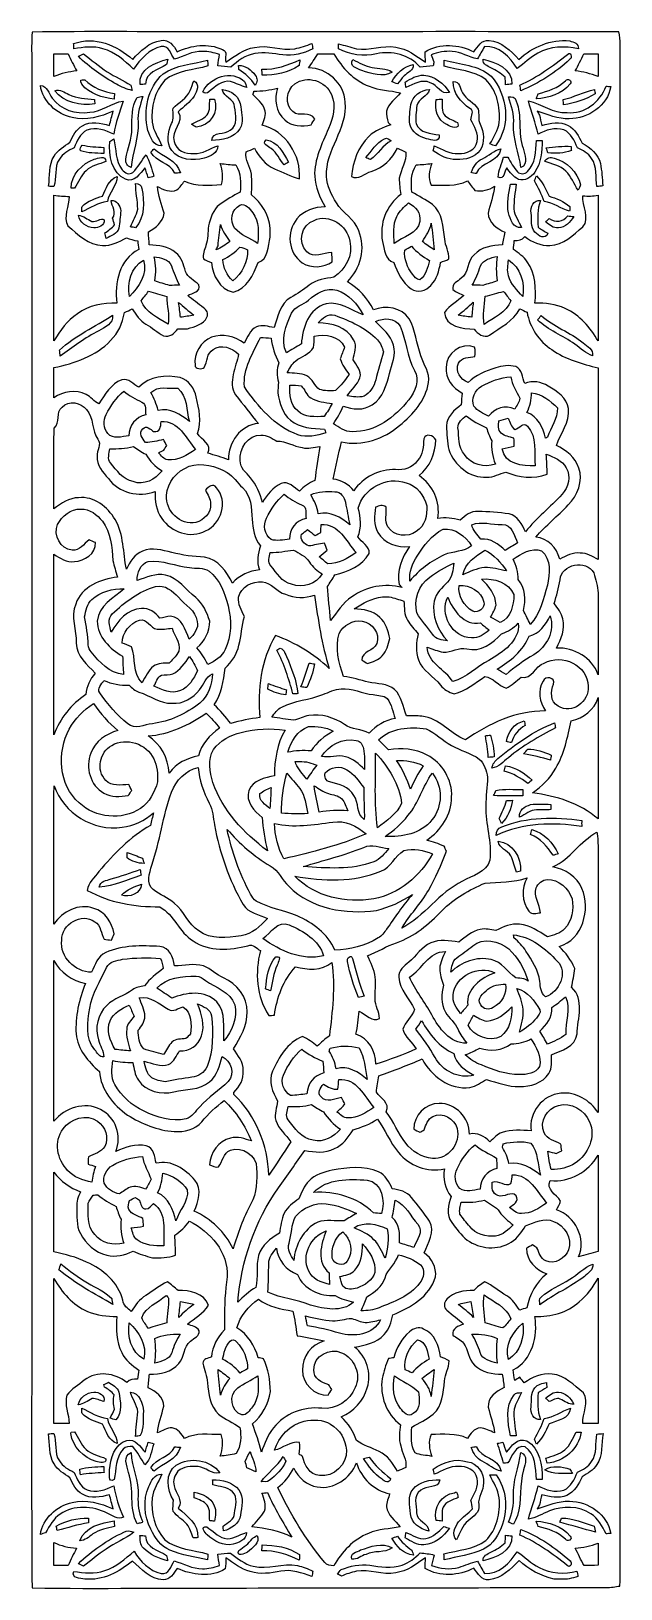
# Model space of a CAD drawing. Header units: centimetres. Extents: x -5.6 to 4, y -11.9 to 13.4.
import ezdxf

# ---------------------------------------------------------------- set-up
doc = ezdxf.new("R2010")
doc.units = ezdxf.units.CM
doc.header["$MEASUREMENT"] = 0
doc.layers.add('Camada 1', color=7, linetype='Continuous')

msp = doc.modelspace()

# ---------------------------------------------------------------- linework, layer by layer
at = {"layer": 'Camada 1', "color": 156}
for points, knots in [([(-5.582, 13.40237), (-4.67111, 13.41754), (-3.75954, 13.40449), (-2.84797, 13.40872), (-2.84797, 13.40872), (-0.58101, 13.40661), (1.68592, 13.41296), (3.95288, 13.40555), (3.95288, 13.40555), (3.98426, 13.27255), (3.97157, 13.13497), (3.97335, 12.99986), (3.97335, 12.99986), (3.97335, 5.16784), (3.97335, -2.66417), (3.97335, -10.49584), (3.97335, -10.49584), (3.97123, -10.94846), (3.97722, -11.40107), (3.97016, -11.85367), (3.97016, -11.85367), (3.89607, -11.86602), (3.82164, -11.87874), (3.7465, -11.87944), (3.7465, -11.87944), (1.73603, -11.88013), (-0.27445, -11.88261), (-2.28458, -11.88685), (-2.28458, -11.88685), (-3.38384, -11.88473), (-4.48308, -11.89989), (-5.582, -11.88578), (-5.582, -11.88578), (-5.59681, -10.08203), (-5.5841, -8.27758), (-5.58834, -6.47381), (-5.58834, -6.47381), (-5.58834, -0.00565), (-5.58834, 6.46219), (-5.58834, 12.93036), (-5.58834, 12.93036), (-5.58799, 13.0877), (-5.59187, 13.24504), (-5.582, 13.40237)], [0, 0, 0, 0, 0.08333333, 0.08333333, 0.08333333, 0.08333333, 0.16666667, 0.16666667, 0.16666667, 0.16666667, 0.25, 0.25, 0.25, 0.25, 0.33333333, 0.33333333, 0.33333333, 0.33333333, 0.41666667, 0.41666667, 0.41666667, 0.41666667, 0.5, 0.5, 0.5, 0.5, 0.58333333, 0.58333333, 0.58333333, 0.58333333, 0.66666667, 0.66666667, 0.66666667, 0.66666667, 0.75, 0.75, 0.75, 0.75, 0.83333333, 0.83333333, 0.83333333, 0.83333333, 1, 1, 1, 1]), ([(-4.90641, 13.21469), (-4.90641, 13.21469), (-4.90641, 13.21469), (-4.90641, 13.21469), (-4.90641, 13.21469), (-4.90607, 13.19424), (-4.90536, 13.15295), (-4.905, 13.1325), (-4.905, 13.1325), (-4.74802, 13.15472), (-4.5847, 13.18224), (-4.43052, 13.12967), (-4.43052, 13.12967), (-4.23367, 13.07817), (-4.07809, 12.94165), (-3.93664, 12.8023), (-3.93664, 12.8023), (-3.82233, 12.95964), (-3.68158, 13.12262), (-3.48473, 13.1699), (-3.48473, 13.1699), (-3.35913, 13.19071), (-3.32563, 13.04007), (-3.27023, 12.96069), (-3.27023, 12.96069), (-3.11996, 13.0108), (-2.97496, 13.09229), (-2.81233, 13.08946), (-2.81233, 13.08946), (-2.71814, 13.09369), (-2.62748, 13.06442), (-2.53787, 13.03901), (-2.53787, 13.03901), (-2.54704, 12.97798), (-2.55551, 12.9166), (-2.56115, 12.85521), (-2.56115, 12.85521), (-2.49166, 12.8471), (-2.42252, 12.83863), (-2.35301, 12.83052), (-2.35301, 12.83052), (-2.2426, 12.93213), (-2.11596, 13.02808), (-1.96391, 13.05313), (-1.96391, 13.05313), (-1.81256, 13.08311), (-1.65981, 13.05136), (-1.50988, 13.03019), (-1.50988, 13.03019), (-1.3409, 13.00797), (-1.17228, 13.05489), (-1.02093, 13.12757), (-1.02093, 13.12757), (-1.02445, 13.14943), (-1.03116, 13.19318), (-1.03468, 13.2154), (-1.03468, 13.2154), (-1.12747, 13.18612), (-1.21813, 13.14943), (-1.31339, 13.13074), (-1.31339, 13.13074), (-1.53246, 13.09122), (-1.74764, 13.20553), (-1.96637, 13.15261), (-1.96637, 13.15261), (-2.14663, 13.12791), (-2.28704, 13.00797), (-2.43451, 12.91378), (-2.43451, 12.91378), (-2.45638, 12.97693), (-2.39535, 13.09687), (-2.48884, 13.11768), (-2.48884, 13.11768), (-2.72167, 13.23269), (-2.99471, 13.18648), (-3.22261, 13.08381), (-3.22261, 13.08381), (-3.28046, 13.1766), (-3.3602, 13.29266), (-3.48648, 13.26727), (-3.48648, 13.26727), (-3.67558, 13.23939), (-3.82198, 13.09369), (-3.94687, 12.95929), (-3.94687, 12.95929), (-4.20263, 13.18506), (-4.56847, 13.34417), (-4.90641, 13.21469)], [0, 0, 0, 0, 0.04347826, 0.04347826, 0.04347826, 0.04347826, 0.08695652, 0.08695652, 0.08695652, 0.08695652, 0.13043478, 0.13043478, 0.13043478, 0.13043478, 0.17391304, 0.17391304, 0.17391304, 0.17391304, 0.2173913, 0.2173913, 0.2173913, 0.2173913, 0.26086957, 0.26086957, 0.26086957, 0.26086957, 0.30434783, 0.30434783, 0.30434783, 0.30434783, 0.34782609, 0.34782609, 0.34782609, 0.34782609, 0.39130435, 0.39130435, 0.39130435, 0.39130435, 0.43478261, 0.43478261, 0.43478261, 0.43478261, 0.47826087, 0.47826087, 0.47826087, 0.47826087, 0.52173913, 0.52173913, 0.52173913, 0.52173913, 0.56521739, 0.56521739, 0.56521739, 0.56521739, 0.60869565, 0.60869565, 0.60869565, 0.60869565, 0.65217391, 0.65217391, 0.65217391, 0.65217391, 0.69565217, 0.69565217, 0.69565217, 0.69565217, 0.73913043, 0.73913043, 0.73913043, 0.73913043, 0.7826087, 0.7826087, 0.7826087, 0.7826087, 0.82608696, 0.82608696, 0.82608696, 0.82608696, 0.86956522, 0.86956522, 0.86956522, 0.86956522, 0.91304348, 0.91304348, 0.91304348, 0.91304348, 1, 1, 1, 1]), ([(1.59597, 13.0824), (1.59597, 13.0824), (1.59597, 13.0824), (1.59597, 13.0824), (1.59597, 13.0824), (1.35008, 13.20482), (1.04529, 13.23093), (0.80327, 13.08311), (0.80327, 13.08311), (0.8061, 13.02702), (0.80822, 12.97092), (0.80999, 12.91483), (0.80999, 12.91483), (0.6597, 13.01432), (0.51152, 13.13356), (0.32597, 13.15578), (0.32597, 13.15578), (0.11184, 13.20129), (-0.09771, 13.09017), (-0.31114, 13.13215), (-0.31114, 13.13215), (-0.40957, 13.15261), (-0.50305, 13.19), (-0.60147, 13.2094), (-0.60147, 13.2094), (-0.60253, 13.18965), (-0.6043, 13.15049), (-0.60535, 13.13074), (-0.60535, 13.13074), (-0.41591, 13.03196), (-0.19578, 12.99915), (0.01305, 13.04854), (0.01305, 13.04854), (0.26811, 13.1064), (0.54645, 13.03301), (0.72143, 12.83405), (0.72143, 12.83405), (0.79304, 12.83899), (0.86466, 12.84604), (0.93627, 12.85309), (0.93627, 12.85309), (0.93909, 12.86968), (0.94438, 12.90284), (0.94721, 12.91942), (0.94721, 12.91942), (0.93205, 12.95788), (0.91722, 12.99632), (0.9024, 13.03513), (0.9024, 13.03513), (1.01177, 13.069), (1.12501, 13.1004), (1.24107, 13.08734), (1.24107, 13.08734), (1.38783, 13.07994), (1.51377, 12.99351), (1.65595, 12.9674), (1.65595, 12.9674), (1.69228, 13.03443), (1.73038, 13.0997), (1.76848, 13.16566), (1.76848, 13.16566), (2.00201, 13.19), (2.18405, 12.99068), (2.30047, 12.81182), (2.30047, 12.81182), (2.41618, 12.88803), (2.51143, 12.99351), (2.63455, 13.05912), (2.63455, 13.05912), (2.83386, 13.17589), (3.0741, 13.1773), (3.29425, 13.13003), (3.29425, 13.13003), (3.30129, 13.2214), (3.22087, 13.23763), (3.15348, 13.25915), (3.15348, 13.25915), (2.84657, 13.2916), (2.55093, 13.16143), (2.32657, 12.95858), (2.32657, 12.95858), (2.19604, 13.09687), (2.04259, 13.25138), (1.84326, 13.26797), (1.84326, 13.26797), (1.72261, 13.28349), (1.657, 13.16425), (1.59597, 13.0824)], [0, 0, 0, 0, 0.04347826, 0.04347826, 0.04347826, 0.04347826, 0.08695652, 0.08695652, 0.08695652, 0.08695652, 0.13043478, 0.13043478, 0.13043478, 0.13043478, 0.17391304, 0.17391304, 0.17391304, 0.17391304, 0.2173913, 0.2173913, 0.2173913, 0.2173913, 0.26086957, 0.26086957, 0.26086957, 0.26086957, 0.30434783, 0.30434783, 0.30434783, 0.30434783, 0.34782609, 0.34782609, 0.34782609, 0.34782609, 0.39130435, 0.39130435, 0.39130435, 0.39130435, 0.43478261, 0.43478261, 0.43478261, 0.43478261, 0.47826087, 0.47826087, 0.47826087, 0.47826087, 0.52173913, 0.52173913, 0.52173913, 0.52173913, 0.56521739, 0.56521739, 0.56521739, 0.56521739, 0.60869565, 0.60869565, 0.60869565, 0.60869565, 0.65217391, 0.65217391, 0.65217391, 0.65217391, 0.69565217, 0.69565217, 0.69565217, 0.69565217, 0.73913043, 0.73913043, 0.73913043, 0.73913043, 0.7826087, 0.7826087, 0.7826087, 0.7826087, 0.82608696, 0.82608696, 0.82608696, 0.82608696, 0.86956522, 0.86956522, 0.86956522, 0.86956522, 0.91304348, 0.91304348, 0.91304348, 0.91304348, 1, 1, 1, 1]), ([(-5.22674, 13.04819), (-5.22674, 13.04819), (-5.22674, 13.04819), (-5.22674, 13.04819), (-5.22674, 13.04819), (-5.22639, 12.92612), (-5.22639, 12.80442), (-5.22639, 12.68236), (-5.22639, 12.68236), (-5.10716, 12.72716), (-4.98369, 12.75891), (-4.85668, 12.7709), (-4.85668, 12.7709), (-4.90748, 12.86051), (-4.95263, 12.95364), (-4.99356, 13.04854), (-4.99356, 13.04854), (-5.07152, 13.04854), (-5.14914, 13.04819), (-5.22674, 13.04819)], [0, 0, 0, 0, 0.16666667, 0.16666667, 0.16666667, 0.16666667, 0.33333333, 0.33333333, 0.33333333, 0.33333333, 0.5, 0.5, 0.5, 0.5, 0.66666667, 0.66666667, 0.66666667, 0.66666667, 1, 1, 1, 1]), ([(-4.82952, 13.00832), (-4.82952, 13.00832), (-4.82952, 13.00832), (-4.82952, 13.00832), (-4.82952, 13.00832), (-4.64855, 12.82629), (-4.4337, 12.6813), (-4.21109, 12.55571), (-4.21109, 12.55571), (-4.13101, 12.50879), (-4.04423, 12.47352), (-3.95321, 12.45376), (-3.95321, 12.45376), (-3.95922, 12.47527), (-3.97085, 12.51795), (-3.97686, 12.53948), (-3.97686, 12.53948), (-4.10067, 12.61815), (-4.23862, 12.67354), (-4.35961, 12.7582), (-4.35961, 12.7582), (-4.49791, 12.84252), (-4.61537, 12.95576), (-4.74873, 13.04678), (-4.74873, 13.04678), (-4.76883, 13.03725), (-4.80905, 13.01785), (-4.82952, 13.00832)], [0, 0, 0, 0, 0.125, 0.125, 0.125, 0.125, 0.25, 0.25, 0.25, 0.25, 0.375, 0.375, 0.375, 0.375, 0.5, 0.5, 0.5, 0.5, 0.625, 0.625, 0.625, 0.625, 0.75, 0.75, 0.75, 0.75, 1, 1, 1, 1]), ([(-3.82834, 12.54865), (-3.82834, 12.54865), (-3.82834, 12.54865), (-3.82834, 12.54865), (-3.82834, 12.54865), (-3.79799, 12.55042), (-3.76765, 12.55289), (-3.73732, 12.55606), (-3.73732, 12.55606), (-3.74225, 12.75009), (-3.526, 12.78748), (-3.39794, 12.87321), (-3.39794, 12.87321), (-3.393, 12.89543), (-3.38313, 12.93953), (-3.37819, 12.9614), (-3.37819, 12.9614), (-3.57575, 12.9099), (-3.85831, 12.79948), (-3.82834, 12.54865)], [0, 0, 0, 0, 0.16666667, 0.16666667, 0.16666667, 0.16666667, 0.33333333, 0.33333333, 0.33333333, 0.33333333, 0.5, 0.5, 0.5, 0.5, 0.66666667, 0.66666667, 0.66666667, 0.66666667, 1, 1, 1, 1]), ([(-3.45262, 12.72327), (-3.45262, 12.72327), (-3.45262, 12.72327), (-3.45262, 12.72327), (-3.45262, 12.72327), (-3.71016, 12.50244), (-3.77224, 12.12179), (-3.69956, 11.80358), (-3.69956, 11.80358), (-3.65936, 11.69882), (-3.61631, 11.545), (-3.4752, 11.55417), (-3.4752, 11.55417), (-3.52565, 11.68293), (-3.61526, 11.79829), (-3.62971, 11.93976), (-3.62971, 11.93976), (-3.65617, 12.18), (-3.59091, 12.44176), (-3.42334, 12.62062), (-3.42334, 12.62062), (-3.22791, 12.78395), (-2.95697, 12.77831), (-2.7245, 12.85346), (-2.7245, 12.85346), (-2.72696, 12.88485), (-2.72942, 12.9159), (-2.73154, 12.94694), (-2.73154, 12.94694), (-2.9732, 12.88026), (-3.24131, 12.87144), (-3.45262, 12.72327)], [0, 0, 0, 0, 0.11111111, 0.11111111, 0.11111111, 0.11111111, 0.22222222, 0.22222222, 0.22222222, 0.22222222, 0.33333333, 0.33333333, 0.33333333, 0.33333333, 0.44444444, 0.44444444, 0.44444444, 0.44444444, 0.55555556, 0.55555556, 0.55555556, 0.55555556, 0.66666667, 0.66666667, 0.66666667, 0.66666667, 0.77777778, 0.77777778, 0.77777778, 0.77777778, 1, 1, 1, 1]), ([(-1.8503, 12.79983), (-1.8503, 12.79983), (-1.8503, 12.79983), (-1.8503, 12.79983), (-1.8503, 12.79983), (-1.84536, 12.76772), (-1.8436, 12.73527), (-1.84431, 12.70282), (-1.84431, 12.70282), (-1.63688, 12.70316), (-1.41815, 12.73704), (-1.24424, 12.85839), (-1.24424, 12.85839), (-1.24071, 12.88167), (-1.23365, 12.92824), (-1.23012, 12.95152), (-1.23012, 12.95152), (-1.42662, 12.86474), (-1.63123, 12.7889), (-1.8503, 12.79983)], [0, 0, 0, 0, 0.16666667, 0.16666667, 0.16666667, 0.16666667, 0.33333333, 0.33333333, 0.33333333, 0.33333333, 0.5, 0.5, 0.5, 0.5, 0.66666667, 0.66666667, 0.66666667, 0.66666667, 1, 1, 1, 1]), ([(-0.93732, 13.04854), (-0.93732, 13.04854), (-0.93732, 13.04854), (-0.93732, 13.04854), (-0.93732, 13.04854), (-0.98636, 12.97092), (-1.03821, 12.89543), (-1.09042, 12.81994), (-1.09042, 12.81994), (-0.78563, 12.82064), (-0.50904, 12.57018), (-0.49599, 12.2629), (-0.49599, 12.2629), (-0.44626, 11.82899), (-0.82442, 11.48749), (-0.7955, 11.05711), (-0.7955, 11.05711), (-0.79126, 10.90119), (-0.71966, 10.75725), (-0.6378, 10.62779), (-0.6378, 10.62779), (-0.53657, 10.45949), (-0.34042, 10.36496), (-0.2755, 10.17164), (-0.2755, 10.17164), (-0.15063, 9.88871), (-0.24799, 9.55709), (-0.45861, 9.34295), (-0.45861, 9.34295), (-0.27515, 9.23712), (-0.13192, 9.0745), (-0.03279, 8.88822), (-0.03279, 8.88822), (0.1651, 8.96654), (0.42228, 8.92774), (0.54575, 8.74148), (0.54575, 8.74148), (0.65193, 8.55661), (0.66323, 8.33649), (0.73661, 8.13859), (0.73661, 8.13859), (0.78176, 7.99606), (0.88583, 7.8627), (0.85938, 7.70573), (0.85938, 7.70573), (0.8135, 7.41644), (0.60819, 7.1875), (0.38946, 7.00829), (0.38946, 7.00829), (0.13441, 6.7885), (-0.22153, 6.67173), (-0.55526, 6.74051), (-0.55526, 6.74051), (-0.60042, 6.53908), (-0.65263, 6.33906), (-0.69037, 6.13587), (-0.69037, 6.13587), (-0.55597, 6.12245), (-0.43744, 6.05401), (-0.35558, 5.94747), (-0.35558, 5.94747), (-0.20284, 6.16444), (0.05715, 6.3059), (0.32492, 6.29038), (0.32492, 6.29038), (0.46002, 6.27415), (0.59901, 6.32529), (0.68016, 6.43712), (0.68016, 6.43712), (0.77152, 6.53238), (0.77082, 6.66855), (0.78563, 6.79062), (0.78563, 6.79062), (0.81633, 6.89397), (0.93522, 6.84247), (0.97861, 6.77791), (0.97861, 6.77791), (0.97296, 6.55425), (0.88265, 6.33482), (0.70591, 6.193), (0.70591, 6.193), (0.92922, 6.04097), (1.05798, 5.7665), (1.00894, 5.49663), (1.00894, 5.49663), (1.131, 5.51709), (1.25518, 5.50579), (1.37337, 5.46876), (1.37337, 5.46876), (1.4524, 5.54567), (1.54941, 5.61798), (1.66582, 5.61092), (1.66582, 5.61092), (1.83339, 5.60809), (2.00237, 5.59927), (2.16782, 5.57072), (2.16782, 5.57072), (2.3121, 5.54389), (2.37985, 5.39891), (2.43628, 5.27967), (2.43628, 5.27967), (2.60667, 5.50862), (2.84234, 5.67655), (3.02966, 5.89031), (3.02966, 5.89031), (3.13197, 6.00321), (3.17712, 6.18172), (3.09633, 6.31859), (3.09633, 6.31859), (3.03108, 6.44172), (2.89418, 6.49393), (2.7732, 6.54402), (2.7732, 6.54402), (2.77741, 6.43466), (2.78835, 6.32529), (2.78589, 6.21558), (2.78589, 6.21558), (2.56645, 6.13339), (2.32762, 6.16832), (2.11349, 6.24769), (2.11349, 6.24769), (2.01012, 6.23217), (1.91629, 6.1595), (1.80622, 6.16902), (1.80622, 6.16902), (1.52646, 6.15068), (1.27811, 6.36269), (1.18816, 6.6167), (1.18816, 6.6167), (1.16065, 6.74263), (1.15571, 6.87246), (1.15253, 7.00088), (1.15253, 7.00088), (1.15605, 7.15398), (1.27881, 7.26015), (1.39242, 7.34377), (1.39242, 7.34377), (1.39524, 7.40762), (1.39948, 7.47112), (1.40441, 7.53463), (1.40441, 7.53463), (1.25413, 7.6207), (1.12608, 7.77309), (1.14547, 7.95655), (1.14547, 7.95655), (1.14194, 8.18232), (1.3903, 8.36471), (1.60408, 8.28216), (1.60408, 8.28216), (1.62808, 8.23348), (1.61714, 8.17915), (1.61361, 8.12765), (1.61361, 8.12765), (1.52047, 8.11213), (1.39629, 8.12236), (1.34797, 8.02075), (1.34797, 8.02075), (1.28553, 7.8941), (1.37795, 7.75017), (1.50283, 7.7089), (1.50283, 7.7089), (1.62667, 7.82884), (1.79034, 7.89164), (1.95087, 7.94666), (1.95087, 7.94666), (2.05493, 7.97947), (2.16994, 7.99499), (2.27682, 7.96466), (2.27682, 7.96466), (2.38478, 7.92127), (2.38443, 7.78615), (2.42183, 7.69231), (2.42183, 7.69231), (2.54952, 7.74206), (2.68958, 7.72195), (2.80353, 7.64892), (2.80353, 7.64892), (2.94181, 7.56143), (3.11255, 7.46195), (3.13267, 7.28203), (3.13267, 7.28203), (3.15736, 7.06261), (3.00462, 6.88199), (2.93687, 6.68372), (2.93687, 6.68372), (3.09352, 6.60752), (3.25049, 6.49323), (3.29988, 6.31684), (3.29988, 6.31684), (3.37891, 6.10517), (3.27731, 5.87058), (3.1288, 5.71605), (3.1288, 5.71605), (2.95769, 5.5379), (2.76684, 5.37986), (2.60173, 5.1957), (2.60173, 5.1957), (2.79894, 5.1756), (2.94288, 5.0225), (2.99086, 4.83693), (2.99086, 4.83693), (3.09386, 4.89055), (3.20498, 4.94454), (3.32458, 4.93535), (3.32458, 4.93535), (3.43146, 4.93713), (3.52496, 4.8768), (3.61562, 4.82776), (3.61562, 4.82776), (3.61316, 5.86634), (3.6135, 6.90491), (3.61526, 7.94315), (3.61526, 7.94315), (3.35457, 8.01158), (3.08645, 8.08177), (2.86421, 8.24089), (2.86421, 8.24089), (2.65255, 8.37812), (2.50613, 8.60071), (2.46062, 8.84836), (2.46062, 8.84836), (2.42076, 8.86741), (2.3809, 8.88646), (2.34138, 8.90481), (2.34138, 8.90481), (2.2412, 8.69843), (2.02425, 8.60848), (1.85278, 8.47441), (1.85278, 8.47441), (1.7519, 8.42115), (1.66195, 8.50406), (1.60021, 8.57532), (1.60021, 8.57532), (1.42099, 8.57744), (1.12678, 8.61552), (1.11901, 8.84449), (1.11901, 8.84449), (1.19698, 8.96372), (1.33456, 9.02441), (1.43581, 9.12142), (1.43581, 9.12142), (1.37337, 9.14822), (1.30634, 9.17044), (1.25625, 9.21843), (1.25625, 9.21843), (1.23013, 9.31369), (1.33068, 9.34578), (1.38642, 9.39765), (1.38642, 9.39765), (1.51659, 9.48935), (1.48626, 9.68021), (1.60162, 9.78464), (1.60162, 9.78464), (1.71944, 9.90881), (1.89547, 9.93739), (2.05882, 9.94233), (2.05882, 9.94233), (2.06976, 10.01148), (2.08209, 10.08062), (2.09763, 10.14906), (2.09763, 10.14906), (1.9745, 10.21291), (1.82915, 10.30288), (1.82881, 10.45949), (1.82881, 10.45949), (1.85809, 10.60732), (1.91912, 10.74807), (1.93252, 10.89942), (1.93252, 10.89942), (1.83904, 10.8331), (1.72755, 10.80664), (1.61432, 10.82569), (1.61432, 10.82569), (1.57268, 10.8772), (1.53212, 10.92941), (1.49367, 10.98303), (1.49367, 10.98303), (1.30846, 10.89201), (1.10103, 10.91776), (0.90206, 10.91459), (0.90206, 10.91459), (0.85302, 11.02854), (0.86961, 11.15236), (0.91088, 11.26559), (0.91088, 11.26559), (0.82692, 11.25573), (0.74331, 11.24795), (0.65935, 11.24373), (0.65935, 11.24373), (0.5715, 11.11179), (0.57503, 10.95092), (0.58597, 10.79958), (0.58597, 10.79958), (0.70274, 10.7403), (0.81669, 10.67435), (0.92428, 10.59992), (0.92428, 10.59992), (1.08761, 10.46373), (1.10067, 10.23372), (1.12254, 10.03793), (1.12254, 10.03793), (1.12925, 9.92716), (1.20297, 9.82732), (1.18711, 9.71515), (1.18711, 9.71515), (1.14689, 9.68869), (1.09891, 9.67846), (1.05623, 9.65765), (1.05623, 9.65765), (1.03047, 9.525), (0.99625, 9.3853), (0.89782, 9.28582), (0.89782, 9.28582), (0.82232, 9.19621), (0.67909, 9.16057), (0.5782, 9.22796), (0.5782, 9.22796), (0.43285, 9.3285), (0.35418, 9.49535), (0.29634, 9.65692), (0.29634, 9.65692), (0.14853, 9.70138), (0.14076, 9.87459), (0.11148, 10.00054), (0.11148, 10.00054), (0.05644, 10.28664), (0.17568, 10.58862), (0.40781, 10.76325), (0.40781, 10.76325), (0.39477, 10.85037), (0.38595, 10.93823), (0.38313, 11.02608), (0.38313, 11.02608), (0.41029, 11.17141), (0.50518, 11.30053), (0.49249, 11.45222), (0.49249, 11.45222), (0.44627, 11.47303), (0.40076, 11.4942), (0.3556, 11.51501), (0.3556, 11.51501), (0.2667, 11.34039), (0.121, 11.19399), (-0.07019, 11.13754), (-0.07019, 11.13754), (-0.17638, 11.11214), (-0.28256, 10.99185), (-0.39263, 11.05429), (-0.39263, 11.05429), (-0.37146, 11.29242), (-0.28539, 11.53653), (-0.11112, 11.70622), (-0.11112, 11.70622), (-0.01269, 11.80429), (0.12136, 11.85015), (0.24906, 11.89637), (0.24906, 11.89637), (0.23741, 11.90483), (0.21414, 11.92176), (0.2025, 11.93023), (0.2025, 11.93023), (0.19263, 11.99268), (0.17039, 12.05512), (0.17886, 12.11862), (0.17886, 12.11862), (0.21132, 12.2428), (0.31998, 12.32252), (0.40252, 12.41283), (0.40252, 12.41283), (0.23461, 12.45869), (0.05432, 12.4527), (-0.10688, 12.52325), (-0.10688, 12.52325), (-0.35594, 12.61779), (-0.54609, 12.82135), (-0.67661, 13.04819), (-0.67661, 13.04819), (-0.76339, 13.04854), (-0.85054, 13.04854), (-0.93732, 13.04854)], [0, 0, 0, 0, 0.01041667, 0.01041667, 0.01041667, 0.01041667, 0.02083333, 0.02083333, 0.02083333, 0.02083333, 0.03125, 0.03125, 0.03125, 0.03125, 0.04166667, 0.04166667, 0.04166667, 0.04166667, 0.05208333, 0.05208333, 0.05208333, 0.05208333, 0.0625, 0.0625, 0.0625, 0.0625, 0.07291667, 0.07291667, 0.07291667, 0.07291667, 0.08333333, 0.08333333, 0.08333333, 0.08333333, 0.09375, 0.09375, 0.09375, 0.09375, 0.10416667, 0.10416667, 0.10416667, 0.10416667, 0.11458333, 0.11458333, 0.11458333, 0.11458333, 0.125, 0.125, 0.125, 0.125, 0.13541667, 0.13541667, 0.13541667, 0.13541667, 0.14583333, 0.14583333, 0.14583333, 0.14583333, 0.15625, 0.15625, 0.15625, 0.15625, 0.16666667, 0.16666667, 0.16666667, 0.16666667, 0.17708333, 0.17708333, 0.17708333, 0.17708333, 0.1875, 0.1875, 0.1875, 0.1875, 0.19791667, 0.19791667, 0.19791667, 0.19791667, 0.20833333, 0.20833333, 0.20833333, 0.20833333, 0.21875, 0.21875, 0.21875, 0.21875, 0.22916667, 0.22916667, 0.22916667, 0.22916667, 0.23958333, 0.23958333, 0.23958333, 0.23958333, 0.25, 0.25, 0.25, 0.25, 0.26041667, 0.26041667, 0.26041667, 0.26041667, 0.27083333, 0.27083333, 0.27083333, 0.27083333, 0.28125, 0.28125, 0.28125, 0.28125, 0.29166667, 0.29166667, 0.29166667, 0.29166667, 0.30208333, 0.30208333, 0.30208333, 0.30208333, 0.3125, 0.3125, 0.3125, 0.3125, 0.32291667, 0.32291667, 0.32291667, 0.32291667, 0.33333333, 0.33333333, 0.33333333, 0.33333333, 0.34375, 0.34375, 0.34375, 0.34375, 0.35416667, 0.35416667, 0.35416667, 0.35416667, 0.36458333, 0.36458333, 0.36458333, 0.36458333, 0.375, 0.375, 0.375, 0.375, 0.38541667, 0.38541667, 0.38541667, 0.38541667, 0.39583333, 0.39583333, 0.39583333, 0.39583333, 0.40625, 0.40625, 0.40625, 0.40625, 0.41666667, 0.41666667, 0.41666667, 0.41666667, 0.42708333, 0.42708333, 0.42708333, 0.42708333, 0.4375, 0.4375, 0.4375, 0.4375, 0.44791667, 0.44791667, 0.44791667, 0.44791667, 0.45833333, 0.45833333, 0.45833333, 0.45833333, 0.46875, 0.46875, 0.46875, 0.46875, 0.47916667, 0.47916667, 0.47916667, 0.47916667, 0.48958333, 0.48958333, 0.48958333, 0.48958333, 0.5, 0.5, 0.5, 0.5, 0.51041667, 0.51041667, 0.51041667, 0.51041667, 0.52083333, 0.52083333, 0.52083333, 0.52083333, 0.53125, 0.53125, 0.53125, 0.53125, 0.54166667, 0.54166667, 0.54166667, 0.54166667, 0.55208333, 0.55208333, 0.55208333, 0.55208333, 0.5625, 0.5625, 0.5625, 0.5625, 0.57291667, 0.57291667, 0.57291667, 0.57291667, 0.58333333, 0.58333333, 0.58333333, 0.58333333, 0.59375, 0.59375, 0.59375, 0.59375, 0.60416667, 0.60416667, 0.60416667, 0.60416667, 0.61458333, 0.61458333, 0.61458333, 0.61458333, 0.625, 0.625, 0.625, 0.625, 0.63541667, 0.63541667, 0.63541667, 0.63541667, 0.64583333, 0.64583333, 0.64583333, 0.64583333, 0.65625, 0.65625, 0.65625, 0.65625, 0.66666667, 0.66666667, 0.66666667, 0.66666667, 0.67708333, 0.67708333, 0.67708333, 0.67708333, 0.6875, 0.6875, 0.6875, 0.6875, 0.69791667, 0.69791667, 0.69791667, 0.69791667, 0.70833333, 0.70833333, 0.70833333, 0.70833333, 0.71875, 0.71875, 0.71875, 0.71875, 0.72916667, 0.72916667, 0.72916667, 0.72916667, 0.73958333, 0.73958333, 0.73958333, 0.73958333, 0.75, 0.75, 0.75, 0.75, 0.76041667, 0.76041667, 0.76041667, 0.76041667, 0.77083333, 0.77083333, 0.77083333, 0.77083333, 0.78125, 0.78125, 0.78125, 0.78125, 0.79166667, 0.79166667, 0.79166667, 0.79166667, 0.80208333, 0.80208333, 0.80208333, 0.80208333, 0.8125, 0.8125, 0.8125, 0.8125, 0.82291667, 0.82291667, 0.82291667, 0.82291667, 0.83333333, 0.83333333, 0.83333333, 0.83333333, 0.84375, 0.84375, 0.84375, 0.84375, 0.85416667, 0.85416667, 0.85416667, 0.85416667, 0.86458333, 0.86458333, 0.86458333, 0.86458333, 0.875, 0.875, 0.875, 0.875, 0.88541667, 0.88541667, 0.88541667, 0.88541667, 0.89583333, 0.89583333, 0.89583333, 0.89583333, 0.90625, 0.90625, 0.90625, 0.90625, 0.91666667, 0.91666667, 0.91666667, 0.91666667, 0.92708333, 0.92708333, 0.92708333, 0.92708333, 0.9375, 0.9375, 0.9375, 0.9375, 0.94791667, 0.94791667, 0.94791667, 0.94791667, 0.95833333, 0.95833333, 0.95833333, 0.95833333, 0.96875, 0.96875, 0.96875, 0.96875, 0.97916667, 0.97916667, 0.97916667, 0.97916667, 1, 1, 1, 1]), ([(-0.22541, 12.77654), (-0.22541, 12.77654), (-0.22541, 12.77654), (-0.22541, 12.77654), (-0.22541, 12.77654), (-0.06843, 12.72928), (0.11501, 12.65837), (0.26811, 12.75291), (0.26811, 12.75291), (0.17322, 12.82559), (0.05081, 12.79877), (-0.05749, 12.8277), (-0.05749, 12.8277), (-0.16827, 12.85028), (-0.26809, 12.90461), (-0.36793, 12.95435), (-0.36793, 12.95435), (-0.44307, 12.85098), (-0.29703, 12.81007), (-0.22541, 12.77654)], [0, 0, 0, 0, 0.16666667, 0.16666667, 0.16666667, 0.16666667, 0.33333333, 0.33333333, 0.33333333, 0.33333333, 0.5, 0.5, 0.5, 0.5, 0.66666667, 0.66666667, 0.66666667, 0.66666667, 1, 1, 1, 1]), ([(1.11619, 12.94729), (1.11619, 12.94729), (1.11619, 12.94729), (1.11619, 12.94729), (1.11619, 12.94729), (1.11407, 12.91519), (1.11231, 12.88273), (1.11125, 12.85028), (1.11125, 12.85028), (1.33774, 12.78113), (1.59561, 12.77972), (1.79034, 12.63085), (1.79034, 12.63085), (1.96956, 12.4534), (2.03377, 12.18177), (2.00661, 11.93623), (2.00661, 11.93623), (1.99672, 11.80465), (1.91559, 11.69705), (1.85809, 11.58346), (1.85809, 11.58346), (1.88736, 11.57111), (1.91771, 11.56229), (1.94839, 11.55206), (1.94839, 11.55206), (2.20098, 11.88261), (2.14701, 12.38355), (1.87573, 12.68518), (1.87573, 12.68518), (1.66758, 12.8711), (1.37125, 12.8725), (1.11619, 12.94729)], [0, 0, 0, 0, 0.11111111, 0.11111111, 0.11111111, 0.11111111, 0.22222222, 0.22222222, 0.22222222, 0.22222222, 0.33333333, 0.33333333, 0.33333333, 0.33333333, 0.44444444, 0.44444444, 0.44444444, 0.44444444, 0.55555556, 0.55555556, 0.55555556, 0.55555556, 0.66666667, 0.66666667, 0.66666667, 0.66666667, 0.77777778, 0.77777778, 0.77777778, 0.77777778, 1, 1, 1, 1]), ([(1.74625, 12.96069), (1.74625, 12.96069), (1.74625, 12.96069), (1.74625, 12.96069), (1.74625, 12.96069), (1.7392, 12.87744), (1.81716, 12.85169), (1.87361, 12.82064), (1.87361, 12.82064), (1.95757, 12.78078), (2.03658, 12.73069), (2.10574, 12.66789), (2.10574, 12.66789), (2.10679, 12.63791), (2.10855, 12.57723), (2.10925, 12.54724), (2.10925, 12.54724), (2.14419, 12.55042), (2.17947, 12.5536), (2.21474, 12.55712), (2.21474, 12.55712), (2.2225, 12.80548), (1.94875, 12.91695), (1.74625, 12.96069)], [0, 0, 0, 0, 0.14285714, 0.14285714, 0.14285714, 0.14285714, 0.28571429, 0.28571429, 0.28571429, 0.28571429, 0.42857143, 0.42857143, 0.42857143, 0.42857143, 0.57142857, 0.57142857, 0.57142857, 0.57142857, 0.71428571, 0.71428571, 0.71428571, 0.71428571, 1, 1, 1, 1]), ([(2.34209, 12.5423), (2.34209, 12.5423), (2.34209, 12.5423), (2.34209, 12.5423), (2.34209, 12.5423), (2.34809, 12.51126), (2.35444, 12.48057), (2.36114, 12.44987), (2.36114, 12.44987), (2.65325, 12.57194), (2.92559, 12.74515), (3.15772, 12.96034), (3.15772, 12.96034), (3.19899, 12.98609), (3.17041, 13.09616), (3.11856, 13.04077), (3.11856, 13.04077), (2.87691, 12.84957), (2.62714, 12.66472), (2.34209, 12.5423)], [0, 0, 0, 0, 0.16666667, 0.16666667, 0.16666667, 0.16666667, 0.33333333, 0.33333333, 0.33333333, 0.33333333, 0.5, 0.5, 0.5, 0.5, 0.66666667, 0.66666667, 0.66666667, 0.66666667, 1, 1, 1, 1]), ([(3.24309, 12.7709), (3.24309, 12.7709), (3.24309, 12.7709), (3.24309, 12.7709), (3.24309, 12.7709), (3.37009, 12.75785), (3.49427, 12.72645), (3.61421, 12.68306), (3.61421, 12.68306), (3.61385, 12.80477), (3.61385, 12.92612), (3.61457, 13.04783), (3.61457, 13.04783), (3.53696, 13.04819), (3.45934, 13.04854), (3.38208, 13.04924), (3.38208, 13.04924), (3.33869, 12.95505), (3.29354, 12.86157), (3.24309, 12.7709)], [0, 0, 0, 0, 0.16666667, 0.16666667, 0.16666667, 0.16666667, 0.33333333, 0.33333333, 0.33333333, 0.33333333, 0.5, 0.5, 0.5, 0.5, 0.66666667, 0.66666667, 0.66666667, 0.66666667, 1, 1, 1, 1]), ([(-1.31409, 12.55994), (-1.31409, 12.55994), (-1.31409, 12.55994), (-1.31409, 12.55994), (-1.31409, 12.55994), (-1.45272, 12.45975), (-1.48025, 12.22269), (-1.34443, 12.10945), (-1.34443, 12.10945), (-1.24213, 12.00996), (-1.06291, 12.13379), (-0.99024, 11.98809), (-0.99024, 11.98809), (-1.00471, 11.9648), (-1.03363, 11.91823), (-1.0481, 11.89495), (-1.0481, 11.89495), (-1.19343, 11.86285), (-1.36277, 11.86532), (-1.47565, 11.97574), (-1.47565, 11.97574), (-1.62417, 12.10098), (-1.65028, 12.31477), (-1.59208, 12.4915), (-1.59208, 12.4915), (-1.71801, 12.45799), (-1.84748, 12.44388), (-1.97731, 12.4407), (-1.97731, 12.4407), (-1.98154, 12.42765), (-1.99, 12.40225), (-1.99424, 12.38919), (-1.99424, 12.38919), (-1.92122, 12.31793), (-1.83902, 12.24773), (-1.80338, 12.14861), (-1.80338, 12.14861), (-1.76599, 12.05971), (-1.81468, 11.96939), (-1.84607, 11.88684), (-1.84607, 11.88684), (-1.45979, 11.80324), (-1.20826, 11.39542), (-1.23859, 11.01512), (-1.23859, 11.01512), (-1.37864, 11.05675), (-1.50812, 11.12555), (-1.64287, 11.17987), (-1.64287, 11.17987), (-1.79351, 11.24126), (-1.89299, 11.37814), (-1.96883, 11.51536), (-1.96883, 11.51536), (-2.01329, 11.49526), (-2.05773, 11.4748), (-2.10219, 11.45504), (-2.10219, 11.45504), (-2.1357, 11.32487), (-2.0341, 11.21798), (-2.01894, 11.0938), (-2.01894, 11.0938), (-2.00377, 10.98232), (-2.01223, 10.86943), (-2.01787, 10.75794), (-2.01787, 10.75794), (-1.84536, 10.62637), (-1.74023, 10.42987), (-1.71131, 10.21608), (-1.71131, 10.21608), (-1.71167, 10.16704), (-1.71202, 10.11802), (-1.71202, 10.06897), (-1.71202, 10.06897), (-1.7547, 9.92575), (-1.73777, 9.71125), (-1.91099, 9.65658), (-1.91099, 9.65658), (-1.97836, 9.45266), (-2.0962, 9.23783), (-2.31668, 9.17258), (-2.31668, 9.17258), (-2.53434, 9.23008), (-2.64617, 9.44667), (-2.66876, 9.65624), (-2.66876, 9.65624), (-2.71249, 9.67529), (-2.75766, 9.69044), (-2.79822, 9.71549), (-2.79822, 9.71549), (-2.81832, 9.79063), (-2.77493, 9.86119), (-2.75941, 9.93246), (-2.75941, 9.93246), (-2.72591, 10.03547), (-2.72343, 10.14413), (-2.71673, 10.25102), (-2.71673, 10.25102), (-2.6797, 10.37766), (-2.64546, 10.51877), (-2.53364, 10.60202), (-2.53364, 10.60202), (-2.4271, 10.67576), (-2.31457, 10.74171), (-2.19884, 10.80028), (-2.19884, 10.80028), (-2.18581, 10.95162), (-2.18827, 11.11037), (-2.27117, 11.24338), (-2.27117, 11.24338), (-2.35549, 11.24795), (-2.4398, 11.25537), (-2.52341, 11.26559), (-2.52341, 11.26559), (-2.48496, 11.15624), (-2.47332, 11.04016), (-2.50153, 10.92692), (-2.50153, 10.92692), (-2.70474, 10.91352), (-2.91641, 10.8906), (-3.1062, 10.98161), (-3.1062, 10.98161), (-3.1443, 10.93152), (-3.17851, 10.87683), (-3.22755, 10.83663), (-3.22755, 10.83663), (-3.33655, 10.79076), (-3.45157, 10.83946), (-3.54646, 10.89447), (-3.54646, 10.89447), (-3.52707, 10.74454), (-3.48156, 10.59992), (-3.43427, 10.45667), (-3.43427, 10.45667), (-3.45968, 10.3138), (-3.56763, 10.22173), (-3.68933, 10.15753), (-3.68933, 10.15753), (-3.69464, 10.08556), (-3.68263, 10.0136), (-3.677, 9.94197), (-3.677, 9.94197), (-3.52741, 9.93563), (-3.36584, 9.91941), (-3.24872, 9.81499), (-3.24872, 9.81499), (-3.15029, 9.74407), (-3.127, 9.61955), (-3.08644, 9.51299), (-3.08644, 9.51299), (-3.05257, 9.41071), (-2.94391, 9.36766), (-2.87443, 9.29391), (-2.87443, 9.29391), (-2.83067, 9.18067), (-2.98026, 9.15916), (-3.05363, 9.12176), (-3.05363, 9.12176), (-2.96896, 9.05298), (-2.88113, 8.98878), (-2.79435, 8.92245), (-2.79435, 8.92245), (-2.75096, 8.88753), (-2.7065, 8.82543), (-2.74214, 8.76935), (-2.74214, 8.76935), (-2.79469, 8.64517), (-2.94216, 8.61871), (-3.05574, 8.57885), (-3.05574, 8.57885), (-3.10832, 8.57919), (-3.16087, 8.57919), (-3.21308, 8.57919), (-3.21308, 8.57919), (-3.27094, 8.5111), (-3.34467, 8.43173), (-3.4445, 8.4649), (-3.4445, 8.4649), (-3.54717, 8.51712), (-3.62937, 8.60248), (-3.73133, 8.65681), (-3.73133, 8.65681), (-3.83327, 8.71078), (-3.89571, 8.80991), (-3.95357, 8.90517), (-3.95357, 8.90517), (-3.9966, 8.88471), (-4.0393, 8.8639), (-4.08162, 8.84237), (-4.08162, 8.84237), (-4.10986, 8.67304), (-4.18393, 8.51076), (-4.30528, 8.38799), (-4.30528, 8.38799), (-4.548, 8.13611), (-4.89196, 8.01933), (-5.22603, 7.94985), (-5.22603, 7.94985), (-5.22674, 7.78615), (-5.22569, 7.62282), (-5.2271, 7.45912), (-5.2271, 7.45912), (-5.07751, 7.56601), (-4.8715, 7.59812), (-4.70498, 7.51134), (-4.70498, 7.51134), (-4.62631, 7.47394), (-4.57481, 7.39634), (-4.49614, 7.3607), (-4.49614, 7.3607), (-4.39949, 7.51309), (-4.3007, 7.68349), (-4.12326, 7.75158), (-4.12326, 7.75158), (-4.01214, 7.78191), (-3.94017, 7.66974), (-3.84598, 7.6334), (-3.84598, 7.6334), (-3.6724, 7.81261), (-3.40781, 7.83378), (-3.17534, 7.78686), (-3.17534, 7.78686), (-3.03599, 7.74381), (-2.94321, 7.61083), (-2.91322, 7.47253), (-2.91322, 7.47253), (-2.87265, 7.27816), (-2.81832, 7.07178), (-2.89488, 6.87809), (-2.89488, 6.87809), (-2.82926, 6.77579), (-2.64723, 6.69607), (-2.72801, 6.55601), (-2.72801, 6.55601), (-2.61372, 6.52921), (-2.50189, 6.49216), (-2.39217, 6.44947), (-2.39217, 6.44947), (-2.3964, 6.73028), (-2.19884, 7.01852), (-1.90393, 7.03967), (-1.90393, 7.03967), (-2.03022, 7.19349), (-2.15194, 7.35153), (-2.27646, 7.50675), (-2.27646, 7.50675), (-2.40629, 7.71842), (-2.26447, 7.95406), (-2.22671, 8.16997), (-2.22671, 8.16997), (-2.33396, 8.2684), (-2.50894, 8.33649), (-2.64052, 8.24476), (-2.64052, 8.24476), (-2.7453, 8.18268), (-2.73261, 8.04615), (-2.78411, 7.95055), (-2.78411, 7.95055), (-2.82292, 7.91457), (-2.93475, 7.92373), (-2.93404, 7.99112), (-2.93404, 7.99112), (-2.95415, 8.17597), (-2.84478, 8.37776), (-2.66486, 8.44125), (-2.66486, 8.44125), (-2.48601, 8.51393), (-2.28704, 8.45114), (-2.1357, 8.34495), (-2.1357, 8.34495), (-2.08173, 8.44055), (-2.04292, 8.56156), (-1.93462, 8.60989), (-1.93462, 8.60989), (-1.84431, 8.65363), (-1.74447, 8.61094), (-1.65063, 8.60319), (-1.65063, 8.60319), (-1.58537, 8.77571), (-1.55432, 8.99337), (-1.37688, 9.09038), (-1.37688, 9.09038), (-1.27, 9.14576), (-1.17369, 9.21809), (-1.07807, 9.2904), (-1.07807, 9.2904), (-0.96342, 9.37823), (-0.81631, 9.39623), (-0.67802, 9.41846), (-0.67802, 9.41846), (-0.49106, 9.5451), (-0.36194, 9.77547), (-0.4198, 10.00371), (-0.4198, 10.00371), (-0.45895, 10.26018), (-0.75352, 10.45667), (-1.00081, 10.34274), (-1.00081, 10.34274), (-1.20295, 10.26971), (-1.28057, 9.9829), (-1.11688, 9.83226), (-1.11688, 9.83226), (-1.00329, 9.71797), (-0.84876, 9.82308), (-0.71401, 9.81781), (-0.71401, 9.81781), (-0.71013, 9.7677), (-0.70695, 9.71761), (-0.70448, 9.66716), (-0.70448, 9.66716), (-0.84912, 9.57545), (-1.04598, 9.55392), (-1.19202, 9.6541), (-1.19202, 9.6541), (-1.42273, 9.80544), (-1.45591, 10.16141), (-1.27845, 10.36601), (-1.27845, 10.36601), (-1.16874, 10.5029), (-0.99094, 10.56004), (-0.8202, 10.56145), (-0.8202, 10.56145), (-0.90945, 10.71421), (-0.97577, 10.88248), (-0.99024, 11.05958), (-0.99024, 11.05958), (-0.99976, 11.3351), (-0.87029, 11.58769), (-0.76551, 11.83463), (-0.76551, 11.83463), (-0.69143, 12.00608), (-0.63746, 12.20716), (-0.71683, 12.38673), (-0.71683, 12.38673), (-0.80608, 12.61145), (-1.1197, 12.70776), (-1.31409, 12.55994)], [0, 0, 0, 0, 0.01176471, 0.01176471, 0.01176471, 0.01176471, 0.02352941, 0.02352941, 0.02352941, 0.02352941, 0.03529412, 0.03529412, 0.03529412, 0.03529412, 0.04705882, 0.04705882, 0.04705882, 0.04705882, 0.05882353, 0.05882353, 0.05882353, 0.05882353, 0.07058824, 0.07058824, 0.07058824, 0.07058824, 0.08235294, 0.08235294, 0.08235294, 0.08235294, 0.09411765, 0.09411765, 0.09411765, 0.09411765, 0.10588235, 0.10588235, 0.10588235, 0.10588235, 0.11764706, 0.11764706, 0.11764706, 0.11764706, 0.12941176, 0.12941176, 0.12941176, 0.12941176, 0.14117647, 0.14117647, 0.14117647, 0.14117647, 0.15294118, 0.15294118, 0.15294118, 0.15294118, 0.16470588, 0.16470588, 0.16470588, 0.16470588, 0.17647059, 0.17647059, 0.17647059, 0.17647059, 0.18823529, 0.18823529, 0.18823529, 0.18823529, 0.2, 0.2, 0.2, 0.2, 0.21176471, 0.21176471, 0.21176471, 0.21176471, 0.22352941, 0.22352941, 0.22352941, 0.22352941, 0.23529412, 0.23529412, 0.23529412, 0.23529412, 0.24705882, 0.24705882, 0.24705882, 0.24705882, 0.25882353, 0.25882353, 0.25882353, 0.25882353, 0.27058824, 0.27058824, 0.27058824, 0.27058824, 0.28235294, 0.28235294, 0.28235294, 0.28235294, 0.29411765, 0.29411765, 0.29411765, 0.29411765, 0.30588235, 0.30588235, 0.30588235, 0.30588235, 0.31764706, 0.31764706, 0.31764706, 0.31764706, 0.32941176, 0.32941176, 0.32941176, 0.32941176, 0.34117647, 0.34117647, 0.34117647, 0.34117647, 0.35294118, 0.35294118, 0.35294118, 0.35294118, 0.36470588, 0.36470588, 0.36470588, 0.36470588, 0.37647059, 0.37647059, 0.37647059, 0.37647059, 0.38823529, 0.38823529, 0.38823529, 0.38823529, 0.4, 0.4, 0.4, 0.4, 0.41176471, 0.41176471, 0.41176471, 0.41176471, 0.42352941, 0.42352941, 0.42352941, 0.42352941, 0.43529412, 0.43529412, 0.43529412, 0.43529412, 0.44705882, 0.44705882, 0.44705882, 0.44705882, 0.45882353, 0.45882353, 0.45882353, 0.45882353, 0.47058824, 0.47058824, 0.47058824, 0.47058824, 0.48235294, 0.48235294, 0.48235294, 0.48235294, 0.49411765, 0.49411765, 0.49411765, 0.49411765, 0.50588235, 0.50588235, 0.50588235, 0.50588235, 0.51764706, 0.51764706, 0.51764706, 0.51764706, 0.52941176, 0.52941176, 0.52941176, 0.52941176, 0.54117647, 0.54117647, 0.54117647, 0.54117647, 0.55294118, 0.55294118, 0.55294118, 0.55294118, 0.56470588, 0.56470588, 0.56470588, 0.56470588, 0.57647059, 0.57647059, 0.57647059, 0.57647059, 0.58823529, 0.58823529, 0.58823529, 0.58823529, 0.6, 0.6, 0.6, 0.6, 0.61176471, 0.61176471, 0.61176471, 0.61176471, 0.62352941, 0.62352941, 0.62352941, 0.62352941, 0.63529412, 0.63529412, 0.63529412, 0.63529412, 0.64705882, 0.64705882, 0.64705882, 0.64705882, 0.65882353, 0.65882353, 0.65882353, 0.65882353, 0.67058824, 0.67058824, 0.67058824, 0.67058824, 0.68235294, 0.68235294, 0.68235294, 0.68235294, 0.69411765, 0.69411765, 0.69411765, 0.69411765, 0.70588235, 0.70588235, 0.70588235, 0.70588235, 0.71764706, 0.71764706, 0.71764706, 0.71764706, 0.72941176, 0.72941176, 0.72941176, 0.72941176, 0.74117647, 0.74117647, 0.74117647, 0.74117647, 0.75294118, 0.75294118, 0.75294118, 0.75294118, 0.76470588, 0.76470588, 0.76470588, 0.76470588, 0.77647059, 0.77647059, 0.77647059, 0.77647059, 0.78823529, 0.78823529, 0.78823529, 0.78823529, 0.8, 0.8, 0.8, 0.8, 0.81176471, 0.81176471, 0.81176471, 0.81176471, 0.82352941, 0.82352941, 0.82352941, 0.82352941, 0.83529412, 0.83529412, 0.83529412, 0.83529412, 0.84705882, 0.84705882, 0.84705882, 0.84705882, 0.85882353, 0.85882353, 0.85882353, 0.85882353, 0.87058824, 0.87058824, 0.87058824, 0.87058824, 0.88235294, 0.88235294, 0.88235294, 0.88235294, 0.89411765, 0.89411765, 0.89411765, 0.89411765, 0.90588235, 0.90588235, 0.90588235, 0.90588235, 0.91764706, 0.91764706, 0.91764706, 0.91764706, 0.92941176, 0.92941176, 0.92941176, 0.92941176, 0.94117647, 0.94117647, 0.94117647, 0.94117647, 0.95294118, 0.95294118, 0.95294118, 0.95294118, 0.96470588, 0.96470588, 0.96470588, 0.96470588, 0.97647059, 0.97647059, 0.97647059, 0.97647059, 1, 1, 1, 1]), ([(-2.80846, 12.43294), (-2.80846, 12.43294), (-2.80846, 12.43294), (-2.80846, 12.43294), (-2.80846, 12.43294), (-2.78058, 12.40577), (-2.73613, 12.39978), (-2.70896, 12.43259), (-2.70896, 12.43259), (-2.60807, 12.51443), (-2.49871, 12.62379), (-2.35618, 12.59945), (-2.35618, 12.59945), (-2.26694, 12.5744), (-2.18581, 12.52573), (-2.09513, 12.50349), (-2.09513, 12.50349), (-2.10324, 12.52677), (-2.11983, 12.5737), (-2.12794, 12.59699), (-2.12794, 12.59699), (-2.33644, 12.79666), (-2.69203, 12.67389), (-2.80846, 12.43294)], [0, 0, 0, 0, 0.14285714, 0.14285714, 0.14285714, 0.14285714, 0.28571429, 0.28571429, 0.28571429, 0.28571429, 0.42857143, 0.42857143, 0.42857143, 0.42857143, 0.57142857, 0.57142857, 0.57142857, 0.57142857, 0.71428571, 0.71428571, 0.71428571, 0.71428571, 1, 1, 1, 1]), ([(-2.22778, 12.86122), (-2.22778, 12.86122), (-2.22778, 12.86122), (-2.22778, 12.86122), (-2.22778, 12.86122), (-2.22637, 12.84427), (-2.22389, 12.81041), (-2.2225, 12.79312), (-2.2225, 12.79312), (-2.11454, 12.72998), (-2.02564, 12.64319), (-1.95791, 12.53771), (-1.95791, 12.53771), (-1.91945, 12.58922), (-1.91381, 12.64955), (-1.95543, 12.70035), (-1.95543, 12.70035), (-2.01824, 12.7889), (-2.11559, 12.8598), (-2.22778, 12.86122)], [0, 0, 0, 0, 0.16666667, 0.16666667, 0.16666667, 0.16666667, 0.33333333, 0.33333333, 0.33333333, 0.33333333, 0.5, 0.5, 0.5, 0.5, 0.66666667, 0.66666667, 0.66666667, 0.66666667, 1, 1, 1, 1]), ([(0.26248, 12.59275), (0.26248, 12.59275), (0.26248, 12.59275), (0.26248, 12.59275), (0.26248, 12.59275), (0.2854, 12.58534), (0.33126, 12.57018), (0.35418, 12.56242), (0.35418, 12.56242), (0.39088, 12.60369), (0.42262, 12.64955), (0.46143, 12.68906), (0.46143, 12.68906), (0.51788, 12.74762), (0.61913, 12.77338), (0.61172, 12.87321), (0.61172, 12.87321), (0.45086, 12.85134), (0.34008, 12.72504), (0.26248, 12.59275)], [0, 0, 0, 0, 0.16666667, 0.16666667, 0.16666667, 0.16666667, 0.33333333, 0.33333333, 0.33333333, 0.33333333, 0.5, 0.5, 0.5, 0.5, 0.66666667, 0.66666667, 0.66666667, 0.66666667, 1, 1, 1, 1]), ([(0.48014, 12.58746), (0.48014, 12.58746), (0.48014, 12.58746), (0.48014, 12.58746), (0.48014, 12.58746), (0.48367, 12.56594), (0.49001, 12.52325), (0.49354, 12.50208), (0.49354, 12.50208), (0.61701, 12.54971), (0.75001, 12.64673), (0.88547, 12.57829), (0.88547, 12.57829), (1.00331, 12.54407), (1.06363, 12.37262), (1.20156, 12.42165), (1.20156, 12.42165), (1.10878, 12.56558), (0.95992, 12.69259), (0.78176, 12.69964), (0.78176, 12.69964), (0.66888, 12.70811), (0.57255, 12.64214), (0.48014, 12.58746)], [0, 0, 0, 0, 0.14285714, 0.14285714, 0.14285714, 0.14285714, 0.28571429, 0.28571429, 0.28571429, 0.28571429, 0.42857143, 0.42857143, 0.42857143, 0.42857143, 0.57142857, 0.57142857, 0.57142857, 0.57142857, 0.71428571, 0.71428571, 0.71428571, 0.71428571, 1, 1, 1, 1]), ([(3.08575, 12.6118), (3.08575, 12.6118), (3.08575, 12.6118), (3.08575, 12.6118), (3.08575, 12.6118), (2.96369, 12.49291), (2.8007, 12.44282), (2.64054, 12.40084), (2.64054, 12.40084), (2.63279, 12.37967), (2.61797, 12.33734), (2.61055, 12.31618), (2.61055, 12.31618), (2.8113, 12.33028), (3.03072, 12.39696), (3.15913, 12.5603), (3.15913, 12.5603), (3.21168, 12.60827), (3.11679, 12.66366), (3.08575, 12.6118)], [0, 0, 0, 0, 0.16666667, 0.16666667, 0.16666667, 0.16666667, 0.33333333, 0.33333333, 0.33333333, 0.33333333, 0.5, 0.5, 0.5, 0.5, 0.66666667, 0.66666667, 0.66666667, 0.66666667, 1, 1, 1, 1]), ([(-5.44688, 12.53384), (-5.44688, 12.53384), (-5.44688, 12.53384), (-5.44688, 12.53384), (-5.44688, 12.53384), (-5.40912, 12.27208), (-5.18052, 12.06782), (-4.929, 12.01208), (-4.929, 12.01208), (-4.70252, 11.9581), (-4.47109, 12.02477), (-4.26437, 12.11756), (-4.26437, 12.11756), (-4.28447, 12.0403), (-4.30564, 11.9634), (-4.32469, 11.88578), (-4.32469, 11.88578), (-4.46615, 11.92742), (-4.6302, 11.96057), (-4.76389, 11.87802), (-4.76389, 11.87802), (-4.86621, 11.82193), (-4.92088, 11.71434), (-4.96674, 11.61202), (-4.96674, 11.61202), (-5.05953, 11.54641), (-5.165, 11.48855), (-5.2225, 11.3859), (-5.2225, 11.3859), (-5.31812, 11.24091), (-5.2913, 11.06064), (-5.31318, 10.89659), (-5.31318, 10.89659), (-5.29237, 10.89518), (-5.25037, 10.89237), (-5.22956, 10.89096), (-5.22956, 10.89096), (-5.17665, 11.03558), (-5.22886, 11.20422), (-5.13855, 11.33722), (-5.13855, 11.33722), (-5.08421, 11.42752), (-4.99003, 11.47938), (-4.89795, 11.52383), (-4.89795, 11.52383), (-4.85069, 11.63143), (-4.80377, 11.7549), (-4.68982, 11.80888), (-4.68982, 11.80888), (-4.54306, 11.8618), (-4.38855, 11.80676), (-4.25484, 11.74326), (-4.25484, 11.74326), (-4.22521, 11.92882), (-4.15676, 12.10344), (-4.09926, 12.28124), (-4.09926, 12.28124), (-4.29294, 12.2562), (-4.44746, 12.10839), (-4.64607, 12.09957), (-4.64607, 12.09957), (-4.87009, 12.06676), (-5.12056, 12.13696), (-5.25356, 12.33028), (-5.25356, 12.33028), (-5.316, 12.4019), (-5.33257, 12.52748), (-5.44688, 12.53384)], [0, 0, 0, 0, 0.05555556, 0.05555556, 0.05555556, 0.05555556, 0.11111111, 0.11111111, 0.11111111, 0.11111111, 0.16666667, 0.16666667, 0.16666667, 0.16666667, 0.22222222, 0.22222222, 0.22222222, 0.22222222, 0.27777778, 0.27777778, 0.27777778, 0.27777778, 0.33333333, 0.33333333, 0.33333333, 0.33333333, 0.38888889, 0.38888889, 0.38888889, 0.38888889, 0.44444444, 0.44444444, 0.44444444, 0.44444444, 0.5, 0.5, 0.5, 0.5, 0.55555556, 0.55555556, 0.55555556, 0.55555556, 0.61111111, 0.61111111, 0.61111111, 0.61111111, 0.66666667, 0.66666667, 0.66666667, 0.66666667, 0.72222222, 0.72222222, 0.72222222, 0.72222222, 0.77777778, 0.77777778, 0.77777778, 0.77777778, 0.83333333, 0.83333333, 0.83333333, 0.83333333, 0.88888889, 0.88888889, 0.88888889, 0.88888889, 1, 1, 1, 1]), ([(-5.21299, 12.446), (-5.21299, 12.446), (-5.21299, 12.446), (-5.21299, 12.446), (-5.21299, 12.446), (-5.06587, 12.25232), (-4.79035, 12.2047), (-4.5614, 12.23468), (-4.5614, 12.23468), (-4.56352, 12.25303), (-4.56776, 12.29042), (-4.56986, 12.30911), (-4.56986, 12.30911), (-4.70958, 12.32005), (-4.85598, 12.32323), (-4.98298, 12.38919), (-4.98298, 12.38919), (-5.056, 12.42201), (-5.12831, 12.48409), (-5.21299, 12.446)], [0, 0, 0, 0, 0.16666667, 0.16666667, 0.16666667, 0.16666667, 0.33333333, 0.33333333, 0.33333333, 0.33333333, 0.5, 0.5, 0.5, 0.5, 0.66666667, 0.66666667, 0.66666667, 0.66666667, 1, 1, 1, 1]), ([(-4.77307, 12.55394), (-4.77307, 12.55394), (-4.77307, 12.55394), (-4.77307, 12.55394), (-4.77307, 12.55394), (-4.6496, 12.39448), (-4.43757, 12.3384), (-4.24637, 12.31194), (-4.24637, 12.31194), (-4.24919, 12.34263), (-4.24744, 12.37332), (-4.24144, 12.4033), (-4.24144, 12.4033), (-4.42241, 12.42765), (-4.59033, 12.50279), (-4.72722, 12.62379), (-4.72722, 12.62379), (-4.79636, 12.64002), (-4.81152, 12.61674), (-4.77307, 12.55394)], [0, 0, 0, 0, 0.16666667, 0.16666667, 0.16666667, 0.16666667, 0.33333333, 0.33333333, 0.33333333, 0.33333333, 0.5, 0.5, 0.5, 0.5, 0.66666667, 0.66666667, 0.66666667, 0.66666667, 1, 1, 1, 1]), ([(-2.95132, 12.61109), (-2.95132, 12.61109), (-2.95132, 12.61109), (-2.95132, 12.61109), (-2.95132, 12.61109), (-2.97354, 12.55853), (-2.99154, 12.50456), (-3.01376, 12.45234), (-3.01376, 12.45234), (-3.06668, 12.32358), (-3.20004, 12.26185), (-3.29211, 12.16589), (-3.29211, 12.16589), (-3.29564, 12.08158), (-3.2713, 11.99126), (-3.31574, 11.91401), (-3.31574, 11.91401), (-3.3796, 11.77959), (-3.40289, 11.60638), (-3.31363, 11.47833), (-3.31363, 11.47833), (-3.19474, 11.32028), (-2.96438, 11.30582), (-2.78729, 11.35309), (-2.78729, 11.35309), (-2.69063, 11.38625), (-2.55727, 11.42929), (-2.56504, 11.55523), (-2.56504, 11.55523), (-2.69485, 11.51361), (-2.81021, 11.41764), (-2.9531, 11.42682), (-2.9531, 11.42682), (-3.08609, 11.41941), (-3.24836, 11.47586), (-3.27235, 11.62438), (-3.27235, 11.62438), (-3.3348, 11.79865), (-3.10232, 11.93799), (-3.20567, 12.10591), (-3.20567, 12.10591), (-3.12454, 12.19481), (-3.01412, 12.2562), (-2.9492, 12.35991), (-2.9492, 12.35991), (-2.90369, 12.43894), (-2.85148, 12.55606), (-2.95132, 12.61109)], [0, 0, 0, 0, 0.07692308, 0.07692308, 0.07692308, 0.07692308, 0.15384615, 0.15384615, 0.15384615, 0.15384615, 0.23076923, 0.23076923, 0.23076923, 0.23076923, 0.30769231, 0.30769231, 0.30769231, 0.30769231, 0.38461538, 0.38461538, 0.38461538, 0.38461538, 0.46153846, 0.46153846, 0.46153846, 0.46153846, 0.53846154, 0.53846154, 0.53846154, 0.53846154, 0.61538462, 0.61538462, 0.61538462, 0.61538462, 0.69230769, 0.69230769, 0.69230769, 0.69230769, 0.76923077, 0.76923077, 0.76923077, 0.76923077, 0.84615385, 0.84615385, 0.84615385, 0.84615385, 1, 1, 1, 1]), ([(-2.49342, 12.46751), (-2.49342, 12.46751), (-2.49342, 12.46751), (-2.49342, 12.46751), (-2.49342, 12.46751), (-2.47049, 12.34157), (-2.29481, 12.32041), (-2.29198, 12.18811), (-2.29198, 12.18811), (-2.27223, 12.06041), (-2.22671, 11.88684), (-2.36361, 11.80747), (-2.36361, 11.80747), (-2.45497, 11.7295), (-2.64688, 11.79547), (-2.6624, 11.64272), (-2.6624, 11.64272), (-2.49836, 11.64413), (-2.29834, 11.67835), (-2.20802, 11.83251), (-2.20802, 11.83251), (-2.13888, 11.94082), (-2.17979, 12.07028), (-2.19144, 12.18811), (-2.19144, 12.18811), (-2.19709, 12.34052), (-2.3456, 12.46504), (-2.49342, 12.46751)], [0, 0, 0, 0, 0.125, 0.125, 0.125, 0.125, 0.25, 0.25, 0.25, 0.25, 0.375, 0.375, 0.375, 0.375, 0.5, 0.5, 0.5, 0.5, 0.625, 0.625, 0.625, 0.625, 0.75, 0.75, 0.75, 0.75, 1, 1, 1, 1]), ([(0.57326, 12.22339), (0.57326, 12.22339), (0.57326, 12.22339), (0.57326, 12.22339), (0.57326, 12.22339), (0.55774, 12.11826), (0.54292, 12.01067), (0.55598, 11.90448), (0.55598, 11.90448), (0.58668, 11.77643), (0.70733, 11.6974), (0.82832, 11.66741), (0.82832, 11.66741), (0.90452, 11.64942), (1.04705, 11.59898), (1.03223, 11.73056), (1.03223, 11.73056), (0.89712, 11.75208), (0.71826, 11.76301), (0.65723, 11.90872), (0.65723, 11.90872), (0.64347, 12.00819), (0.6604, 12.10909), (0.66922, 12.20858), (0.66922, 12.20858), (0.69251, 12.32675), (0.84878, 12.34863), (0.87277, 12.46928), (0.87277, 12.46928), (0.73483, 12.46363), (0.59725, 12.36345), (0.57326, 12.22339)], [0, 0, 0, 0, 0.11111111, 0.11111111, 0.11111111, 0.11111111, 0.22222222, 0.22222222, 0.22222222, 0.22222222, 0.33333333, 0.33333333, 0.33333333, 0.33333333, 0.44444444, 0.44444444, 0.44444444, 0.44444444, 0.55555556, 0.55555556, 0.55555556, 0.55555556, 0.66666667, 0.66666667, 0.66666667, 0.66666667, 0.77777778, 0.77777778, 0.77777778, 0.77777778, 1, 1, 1, 1]), ([(1.26047, 12.5998), (1.26047, 12.5998), (1.26047, 12.5998), (1.26047, 12.5998), (1.26047, 12.5998), (1.25518, 12.40895), (1.38713, 12.26396), (1.53212, 12.15954), (1.53212, 12.15954), (1.61079, 12.12285), (1.55046, 12.04101), (1.54905, 11.97856), (1.54905, 11.97856), (1.60479, 11.86814), (1.67817, 11.75314), (1.64853, 11.62296), (1.64853, 11.62296), (1.63159, 11.48044), (1.47214, 11.4233), (1.34656, 11.42717), (1.34656, 11.42717), (1.20156, 11.41377), (1.08057, 11.50408), (0.9525, 11.55523), (0.9525, 11.55523), (0.94862, 11.53442), (0.94087, 11.49279), (0.93734, 11.47197), (0.93734, 11.47197), (1.04951, 11.39754), (1.17405, 11.32769), (1.31339, 11.3291), (1.31339, 11.3291), (1.45274, 11.32874), (1.61573, 11.35803), (1.69722, 11.48432), (1.69722, 11.48432), (1.77906, 11.61026), (1.75825, 11.77254), (1.69934, 11.90342), (1.69934, 11.90342), (1.6577, 11.98104), (1.68733, 12.07099), (1.66511, 12.15213), (1.66511, 12.15213), (1.60126, 12.25938), (1.47003, 12.30629), (1.41111, 12.41742), (1.41111, 12.41742), (1.37019, 12.48798), (1.36701, 12.60051), (1.26047, 12.5998)], [0, 0, 0, 0, 0.07142857, 0.07142857, 0.07142857, 0.07142857, 0.14285714, 0.14285714, 0.14285714, 0.14285714, 0.21428571, 0.21428571, 0.21428571, 0.21428571, 0.28571429, 0.28571429, 0.28571429, 0.28571429, 0.35714286, 0.35714286, 0.35714286, 0.35714286, 0.42857143, 0.42857143, 0.42857143, 0.42857143, 0.5, 0.5, 0.5, 0.5, 0.57142857, 0.57142857, 0.57142857, 0.57142857, 0.64285714, 0.64285714, 0.64285714, 0.64285714, 0.71428571, 0.71428571, 0.71428571, 0.71428571, 0.78571429, 0.78571429, 0.78571429, 0.78571429, 0.85714286, 0.85714286, 0.85714286, 0.85714286, 1, 1, 1, 1]), ([(3.74404, 12.5229), (3.74404, 12.5229), (3.74404, 12.5229), (3.74404, 12.5229), (3.74404, 12.5229), (3.64844, 12.26431), (3.39478, 12.06641), (3.1108, 12.09462), (3.1108, 12.09462), (2.88079, 12.07805), (2.69804, 12.23926), (2.4825, 12.28266), (2.4825, 12.28266), (2.53224, 12.10168), (2.60139, 11.92636), (2.63842, 11.74184), (2.63842, 11.74184), (2.76542, 11.80923), (2.9136, 11.85791), (3.05647, 11.81276), (3.05647, 11.81276), (3.17782, 11.7616), (3.22898, 11.63214), (3.27978, 11.52066), (3.27978, 11.52066), (3.36621, 11.47938), (3.45722, 11.43387), (3.50908, 11.34886), (3.50908, 11.34886), (3.60434, 11.21515), (3.56658, 11.04265), (3.59693, 10.8906), (3.59693, 10.8906), (3.62832, 10.89413), (3.65972, 10.89905), (3.69147, 10.90471), (3.69147, 10.90471), (3.68547, 11.02571), (3.67348, 11.14671), (3.65407, 11.2663), (3.65407, 11.2663), (3.61492, 11.418), (3.4911, 11.5263), (3.35669, 11.59615), (3.35669, 11.59615), (3.3027, 11.70727), (3.24063, 11.82369), (3.12844, 11.88543), (3.12844, 11.88543), (2.9965, 11.95951), (2.83846, 11.92494), (2.70123, 11.88649), (2.70123, 11.88649), (2.68746, 11.94188), (2.67406, 11.99761), (2.66171, 12.05335), (2.66171, 12.05335), (2.65325, 12.06887), (2.63561, 12.10027), (2.62714, 12.11579), (2.62714, 12.11579), (2.79541, 12.059), (2.9644, 11.98491), (3.14643, 11.99373), (3.14643, 11.99373), (3.45158, 11.9902), (3.76802, 12.20399), (3.82093, 12.51549), (3.82093, 12.51549), (3.80154, 12.51761), (3.76309, 12.52113), (3.74404, 12.5229)], [0, 0, 0, 0, 0.05263158, 0.05263158, 0.05263158, 0.05263158, 0.10526316, 0.10526316, 0.10526316, 0.10526316, 0.15789474, 0.15789474, 0.15789474, 0.15789474, 0.21052632, 0.21052632, 0.21052632, 0.21052632, 0.26315789, 0.26315789, 0.26315789, 0.26315789, 0.31578947, 0.31578947, 0.31578947, 0.31578947, 0.36842105, 0.36842105, 0.36842105, 0.36842105, 0.42105263, 0.42105263, 0.42105263, 0.42105263, 0.47368421, 0.47368421, 0.47368421, 0.47368421, 0.52631579, 0.52631579, 0.52631579, 0.52631579, 0.57894737, 0.57894737, 0.57894737, 0.57894737, 0.63157895, 0.63157895, 0.63157895, 0.63157895, 0.68421053, 0.68421053, 0.68421053, 0.68421053, 0.73684211, 0.73684211, 0.73684211, 0.73684211, 0.78947368, 0.78947368, 0.78947368, 0.78947368, 0.84210526, 0.84210526, 0.84210526, 0.84210526, 0.89473684, 0.89473684, 0.89473684, 0.89473684, 1, 1, 1, 1]), ([(3.04694, 12.30488), (3.04694, 12.30488), (3.04694, 12.30488), (3.04694, 12.30488), (3.04694, 12.30488), (3.04871, 12.28372), (3.05223, 12.24103), (3.05435, 12.21986), (3.05435, 12.21986), (3.23322, 12.2502), (3.41066, 12.30488), (3.56799, 12.39625), (3.56799, 12.39625), (3.56483, 12.41459), (3.55813, 12.45129), (3.55494, 12.46963), (3.55494, 12.46963), (3.38174, 12.42836), (3.22087, 12.3451), (3.04694, 12.30488)], [0, 0, 0, 0, 0.16666667, 0.16666667, 0.16666667, 0.16666667, 0.33333333, 0.33333333, 0.33333333, 0.33333333, 0.5, 0.5, 0.5, 0.5, 0.66666667, 0.66666667, 0.66666667, 0.66666667, 1, 1, 1, 1]), ([(-3.87524, 12.33981), (-3.87524, 12.33981), (-3.87524, 12.33981), (-3.87524, 12.33981), (-3.87524, 12.33981), (-3.96626, 12.18635), (-3.96168, 12.00502), (-3.96132, 11.83322), (-3.96132, 11.83322), (-3.95674, 11.66354), (-4.03365, 11.50761), (-4.05623, 11.34215), (-4.05623, 11.34215), (-4.07634, 11.27653), (-4.02978, 11.22503), (-3.97296, 11.2014), (-3.97296, 11.2014), (-3.95851, 11.45258), (-3.84067, 11.68788), (-3.85973, 11.94258), (-3.85973, 11.94258), (-3.87208, 12.0858), (-3.82374, 12.22127), (-3.78213, 12.35604), (-3.78213, 12.35604), (-3.81387, 12.35215), (-3.84491, 12.34686), (-3.87524, 12.33981)], [0, 0, 0, 0, 0.125, 0.125, 0.125, 0.125, 0.25, 0.25, 0.25, 0.25, 0.375, 0.375, 0.375, 0.375, 0.5, 0.5, 0.5, 0.5, 0.625, 0.625, 0.625, 0.625, 0.75, 0.75, 0.75, 0.75, 1, 1, 1, 1]), ([(-2.69521, 12.31406), (-2.69521, 12.31406), (-2.69521, 12.31406), (-2.69521, 12.31406), (-2.69521, 12.31406), (-2.70085, 12.22762), (-2.68357, 12.13272), (-2.73649, 12.05723), (-2.73649, 12.05723), (-2.80458, 11.98138), (-2.90793, 11.95528), (-2.99295, 11.90377), (-2.99295, 11.90377), (-2.9739, 11.89214), (-2.93616, 11.8692), (-2.91746, 11.85791), (-2.91746, 11.85791), (-2.69768, 11.86568), (-2.53681, 12.10768), (-2.61901, 12.31406), (-2.61901, 12.31406), (-2.63806, 12.31406), (-2.67616, 12.31406), (-2.69521, 12.31406)], [0, 0, 0, 0, 0.14285714, 0.14285714, 0.14285714, 0.14285714, 0.28571429, 0.28571429, 0.28571429, 0.28571429, 0.42857143, 0.42857143, 0.42857143, 0.42857143, 0.57142857, 0.57142857, 0.57142857, 0.57142857, 0.71428571, 0.71428571, 0.71428571, 0.71428571, 1, 1, 1, 1]), ([(0.98355, 12.307), (0.98355, 12.307), (0.98355, 12.307), (0.98355, 12.307), (0.98355, 12.307), (0.95215, 12.14931), (1.00507, 11.97045), (1.15887, 11.89778), (1.15887, 11.89778), (1.21885, 11.86356), (1.38572, 11.80076), (1.32856, 11.93306), (1.32856, 11.93306), (1.26295, 11.96904), (1.1864, 11.98809), (1.13207, 12.0417), (1.13207, 12.0417), (1.05516, 12.1105), (1.08832, 12.22375), (1.0802, 12.31441), (1.0802, 12.31441), (1.04775, 12.31123), (1.01564, 12.30876), (0.98355, 12.307)], [0, 0, 0, 0, 0.14285714, 0.14285714, 0.14285714, 0.14285714, 0.28571429, 0.28571429, 0.28571429, 0.28571429, 0.42857143, 0.42857143, 0.42857143, 0.42857143, 0.57142857, 0.57142857, 0.57142857, 0.57142857, 0.71428571, 0.71428571, 0.71428571, 0.71428571, 1, 1, 1, 1]), ([(2.15654, 12.34828), (2.15654, 12.34828), (2.15654, 12.34828), (2.15654, 12.34828), (2.15654, 12.34828), (2.20804, 12.20681), (2.25426, 12.06041), (2.24191, 11.9073), (2.24191, 11.9073), (2.22639, 11.66388), (2.33045, 11.43811), (2.36044, 11.20034), (2.36044, 11.20034), (2.49026, 11.25643), (2.41864, 11.41271), (2.39713, 11.51361), (2.39713, 11.51361), (2.30152, 11.76125), (2.38867, 12.03818), (2.28177, 12.2823), (2.28177, 12.2823), (2.26837, 12.34792), (2.21509, 12.36132), (2.15654, 12.34828)], [0, 0, 0, 0, 0.14285714, 0.14285714, 0.14285714, 0.14285714, 0.28571429, 0.28571429, 0.28571429, 0.28571429, 0.42857143, 0.42857143, 0.42857143, 0.42857143, 0.57142857, 0.57142857, 0.57142857, 0.57142857, 0.71428571, 0.71428571, 0.71428571, 0.71428571, 1, 1, 1, 1]), ([(-4.31729, 11.62226), (-4.31729, 11.62226), (-4.31729, 11.62226), (-4.31729, 11.62226), (-4.31729, 11.62226), (-4.34056, 11.40354), (-4.288, 11.11144), (-4.06576, 11.00949), (-4.06576, 11.00949), (-3.92112, 10.95552), (-3.82515, 11.1005), (-3.75036, 11.19857), (-3.75036, 11.19857), (-3.73133, 11.1439), (-3.71262, 11.0892), (-3.69357, 11.03417), (-3.69357, 11.03417), (-3.66394, 11.04123), (-3.63466, 11.04935), (-3.60537, 11.05817), (-3.60537, 11.05817), (-3.63431, 11.17917), (-3.67629, 11.29735), (-3.72991, 11.40953), (-3.72991, 11.40953), (-3.80434, 11.31605), (-3.85444, 11.20386), (-3.94299, 11.12237), (-3.94299, 11.12237), (-3.99942, 11.07439), (-4.08057, 11.11144), (-4.11726, 11.16506), (-4.11726, 11.16506), (-4.23014, 11.30758), (-4.2164, 11.50055), (-4.25236, 11.66918), (-4.25236, 11.66918), (-4.25236, 11.66918), (-4.31729, 11.62226), (-4.31729, 11.62226)], [0, 0, 0, 0, 0.09090909, 0.09090909, 0.09090909, 0.09090909, 0.18181818, 0.18181818, 0.18181818, 0.18181818, 0.27272727, 0.27272727, 0.27272727, 0.27272727, 0.36363636, 0.36363636, 0.36363636, 0.36363636, 0.45454545, 0.45454545, 0.45454545, 0.45454545, 0.54545455, 0.54545455, 0.54545455, 0.54545455, 0.63636364, 0.63636364, 0.63636364, 0.63636364, 0.72727273, 0.72727273, 0.72727273, 0.72727273, 0.81818182, 0.81818182, 0.81818182, 0.81818182, 1, 1, 1, 1]), ([(-1.77763, 11.64978), (-1.77763, 11.64978), (-1.77763, 11.64978), (-1.77763, 11.64978), (-1.77763, 11.64978), (-1.857, 11.58098), (-1.7413, 11.54994), (-1.69684, 11.50831), (-1.69684, 11.50831), (-1.59912, 11.44622), (-1.56596, 11.32699), (-1.48695, 11.24655), (-1.48695, 11.24655), (-1.46895, 11.25748), (-1.43296, 11.27865), (-1.41498, 11.28924), (-1.41498, 11.28924), (-1.49894, 11.43669), (-1.58925, 11.62367), (-1.77763, 11.64978)], [0, 0, 0, 0, 0.16666667, 0.16666667, 0.16666667, 0.16666667, 0.33333333, 0.33333333, 0.33333333, 0.33333333, 0.5, 0.5, 0.5, 0.5, 0.66666667, 0.66666667, 0.66666667, 0.66666667, 1, 1, 1, 1]), ([(0.145, 11.66988), (0.145, 11.66988), (0.145, 11.66988), (0.145, 11.66988), (0.145, 11.66988), (0.01164, 11.60356), (-0.06419, 11.46775), (-0.16155, 11.36156), (-0.16155, 11.36156), (-0.1425, 11.35415), (-0.10442, 11.33933), (-0.08536, 11.33192), (-0.08536, 11.33192), (0.03917, 11.41835), (0.11713, 11.56088), (0.254, 11.63637), (0.254, 11.63637), (0.21978, 11.65295), (0.18591, 11.6974), (0.145, 11.66988)], [0, 0, 0, 0, 0.16666667, 0.16666667, 0.16666667, 0.16666667, 0.33333333, 0.33333333, 0.33333333, 0.33333333, 0.5, 0.5, 0.5, 0.5, 0.66666667, 0.66666667, 0.66666667, 0.66666667, 1, 1, 1, 1]), ([(-4.57234, 11.33792), (-4.57234, 11.33792), (-4.57234, 11.33792), (-4.57234, 11.33792), (-4.57234, 11.33792), (-4.76637, 11.26807), (-4.94629, 11.08109), (-4.94946, 10.86801), (-4.94946, 10.86801), (-4.94946, 10.86801), (-4.8916, 10.86309), (-4.8916, 10.86309), (-4.8916, 10.86309), (-4.82774, 10.95728), (-4.79106, 11.07087), (-4.70464, 11.14848), (-4.70464, 11.14848), (-4.61715, 11.23385), (-4.49119, 11.25149), (-4.38396, 11.30087), (-4.38396, 11.30087), (-4.37832, 11.40777), (-4.51448, 11.35062), (-4.57234, 11.33792)], [0, 0, 0, 0, 0.14285714, 0.14285714, 0.14285714, 0.14285714, 0.28571429, 0.28571429, 0.28571429, 0.28571429, 0.42857143, 0.42857143, 0.42857143, 0.42857143, 0.57142857, 0.57142857, 0.57142857, 0.57142857, 0.71428571, 0.71428571, 0.71428571, 0.71428571, 1, 1, 1, 1]), ([(-4.79636, 11.47233), (-4.79636, 11.47233), (-4.79636, 11.47233), (-4.79636, 11.47233), (-4.79636, 11.47233), (-4.67465, 11.43176), (-4.54447, 11.43316), (-4.41747, 11.43035), (-4.41747, 11.43035), (-4.41713, 11.46315), (-4.41606, 11.49526), (-4.41394, 11.52771), (-4.41394, 11.52771), (-4.53354, 11.533), (-4.65384, 11.539), (-4.77025, 11.56652), (-4.77025, 11.56652), (-4.78542, 11.53724), (-4.81681, 11.50761), (-4.79636, 11.47233)], [0, 0, 0, 0, 0.16666667, 0.16666667, 0.16666667, 0.16666667, 0.33333333, 0.33333333, 0.33333333, 0.33333333, 0.5, 0.5, 0.5, 0.5, 0.66666667, 0.66666667, 0.66666667, 0.66666667, 1, 1, 1, 1]), ([(-3.65264, 11.4508), (-3.65264, 11.4508), (-3.65264, 11.4508), (-3.65264, 11.4508), (-3.65264, 11.4508), (-3.56586, 11.28924), (-3.34256, 11.28254), (-3.26248, 11.11073), (-3.26248, 11.11073), (-3.23284, 11.11073), (-3.20285, 11.11179), (-3.17251, 11.11355), (-3.17251, 11.11355), (-3.22614, 11.32557), (-3.45722, 11.37496), (-3.60079, 11.50725), (-3.60079, 11.50725), (-3.61385, 11.49314), (-3.6396, 11.46492), (-3.65264, 11.4508)], [0, 0, 0, 0, 0.16666667, 0.16666667, 0.16666667, 0.16666667, 0.33333333, 0.33333333, 0.33333333, 0.33333333, 0.5, 0.5, 0.5, 0.5, 0.66666667, 0.66666667, 0.66666667, 0.66666667, 1, 1, 1, 1]), ([(1.73391, 11.34392), (1.73391, 11.34392), (1.73391, 11.34392), (1.73391, 11.34392), (1.73391, 11.34392), (1.63901, 11.30194), (1.5875, 11.20986), (1.55222, 11.11778), (1.55222, 11.11778), (1.57234, 11.11426), (1.61325, 11.10684), (1.63337, 11.10332), (1.63337, 11.10332), (1.71345, 11.29947), (2.00519, 11.28323), (2.03694, 11.50725), (2.03694, 11.50725), (1.92193, 11.48185), (1.83868, 11.39154), (1.73391, 11.34392)], [0, 0, 0, 0, 0.16666667, 0.16666667, 0.16666667, 0.16666667, 0.33333333, 0.33333333, 0.33333333, 0.33333333, 0.5, 0.5, 0.5, 0.5, 0.66666667, 0.66666667, 0.66666667, 0.66666667, 1, 1, 1, 1]), ([(2.61126, 11.64025), (2.61126, 11.64025), (2.61126, 11.64025), (2.61126, 11.64025), (2.61126, 11.64025), (2.60244, 11.46704), (2.60173, 11.26559), (2.46627, 11.13648), (2.46627, 11.13648), (2.42782, 11.09132), (2.34667, 11.08639), (2.30718, 11.13225), (2.30718, 11.13225), (2.23943, 11.20175), (2.19393, 11.28818), (2.1456, 11.37108), (2.1456, 11.37108), (2.12938, 11.37143), (2.09621, 11.37179), (2.07999, 11.37214), (2.07999, 11.37214), (2.05, 11.26348), (1.99991, 11.15942), (1.99002, 11.04618), (1.99002, 11.04618), (2.08986, 10.99255), (2.09303, 11.13931), (2.12938, 11.19434), (2.12938, 11.19434), (2.18511, 11.1259), (2.23697, 11.04793), (2.31916, 11.00912), (2.31916, 11.00912), (2.42429, 10.97138), (2.52871, 11.04194), (2.58657, 11.12555), (2.58657, 11.12555), (2.69063, 11.27512), (2.70686, 11.46492), (2.70581, 11.64201), (2.70581, 11.64201), (2.67406, 11.63884), (2.64266, 11.63848), (2.61126, 11.64025)], [0, 0, 0, 0, 0.08333333, 0.08333333, 0.08333333, 0.08333333, 0.16666667, 0.16666667, 0.16666667, 0.16666667, 0.25, 0.25, 0.25, 0.25, 0.33333333, 0.33333333, 0.33333333, 0.33333333, 0.41666667, 0.41666667, 0.41666667, 0.41666667, 0.5, 0.5, 0.5, 0.5, 0.58333333, 0.58333333, 0.58333333, 0.58333333, 0.66666667, 0.66666667, 0.66666667, 0.66666667, 0.75, 0.75, 0.75, 0.75, 0.83333333, 0.83333333, 0.83333333, 0.83333333, 1, 1, 1, 1]), ([(2.77108, 11.52383), (2.77108, 11.52383), (2.77108, 11.52383), (2.77108, 11.52383), (2.77108, 11.52383), (2.77812, 11.50267), (2.79259, 11.46033), (2.8, 11.43917), (2.8, 11.43917), (2.92629, 11.42259), (3.05929, 11.43212), (3.17994, 11.4755), (3.17994, 11.4755), (3.17923, 11.49279), (3.17782, 11.52736), (3.17712, 11.54465), (3.17712, 11.54465), (3.04165, 11.55347), (2.90583, 11.533), (2.77108, 11.52383)], [0, 0, 0, 0, 0.16666667, 0.16666667, 0.16666667, 0.16666667, 0.33333333, 0.33333333, 0.33333333, 0.33333333, 0.5, 0.5, 0.5, 0.5, 0.66666667, 0.66666667, 0.66666667, 0.66666667, 1, 1, 1, 1]), ([(2.74425, 11.30511), (2.74425, 11.30511), (2.74425, 11.30511), (2.74425, 11.30511), (2.74425, 11.30511), (2.8621, 11.25819), (2.99473, 11.23349), (3.09033, 11.1439), (3.09033, 11.1439), (3.17782, 11.05464), (3.2198, 10.93399), (3.29177, 10.83344), (3.29177, 10.83344), (3.30129, 10.85532), (3.32071, 10.89942), (3.33023, 10.92129), (3.33023, 10.92129), (3.27519, 11.12555), (3.10938, 11.30265), (2.90089, 11.35238), (2.90089, 11.35238), (2.83986, 11.38166), (2.78377, 11.35238), (2.74425, 11.30511)], [0, 0, 0, 0, 0.14285714, 0.14285714, 0.14285714, 0.14285714, 0.28571429, 0.28571429, 0.28571429, 0.28571429, 0.42857143, 0.42857143, 0.42857143, 0.42857143, 0.57142857, 0.57142857, 0.57142857, 0.57142857, 0.71428571, 0.71428571, 0.71428571, 0.71428571, 1, 1, 1, 1]), ([(-4.43547, 10.7382), (-4.43547, 10.7382), (-4.43547, 10.7382), (-4.43547, 10.7382), (-4.43547, 10.7382), (-4.55471, 10.70115), (-4.67747, 10.65742), (-4.7699, 10.56957), (-4.7699, 10.56957), (-4.77095, 10.547), (-4.77378, 10.50149), (-4.77483, 10.47891), (-4.77483, 10.47891), (-4.63832, 10.54169), (-4.51166, 10.63271), (-4.35715, 10.64684), (-4.35715, 10.64684), (-4.3328, 10.79463), (-4.20827, 10.90365), (-4.19698, 11.05252), (-4.19698, 11.05252), (-4.33846, 11.00983), (-4.38043, 10.85744), (-4.43547, 10.7382)], [0, 0, 0, 0, 0.14285714, 0.14285714, 0.14285714, 0.14285714, 0.28571429, 0.28571429, 0.28571429, 0.28571429, 0.42857143, 0.42857143, 0.42857143, 0.42857143, 0.57142857, 0.57142857, 0.57142857, 0.57142857, 0.71428571, 0.71428571, 0.71428571, 0.71428571, 1, 1, 1, 1]), ([(-3.90241, 10.94139), (-3.90241, 10.94139), (-3.90241, 10.94139), (-3.90241, 10.94139), (-3.90241, 10.94139), (-3.89325, 10.8024), (-3.87278, 10.66448), (-3.86221, 10.52547), (-3.86221, 10.52547), (-3.8876, 10.42353), (-3.94334, 10.3332), (-3.98356, 10.23691), (-3.98356, 10.23691), (-3.96239, 10.23338), (-3.92041, 10.22667), (-3.89924, 10.22314), (-3.89924, 10.22314), (-3.74366, 10.40095), (-3.76025, 10.64188), (-3.79623, 10.85919), (-3.79623, 10.85919), (-3.80188, 10.91742), (-3.85056, 10.93893), (-3.90241, 10.94139)], [0, 0, 0, 0, 0.14285714, 0.14285714, 0.14285714, 0.14285714, 0.28571429, 0.28571429, 0.28571429, 0.28571429, 0.42857143, 0.42857143, 0.42857143, 0.42857143, 0.57142857, 0.57142857, 0.57142857, 0.57142857, 0.71428571, 0.71428571, 0.71428571, 0.71428571, 1, 1, 1, 1]), ([(2.19182, 10.9287), (2.19182, 10.9287), (2.19182, 10.9287), (2.19182, 10.9287), (2.19182, 10.9287), (2.16076, 10.77665), (2.13359, 10.6172), (2.15725, 10.46302), (2.15725, 10.46302), (2.1897, 10.36248), (2.23273, 10.20655), (2.36784, 10.22526), (2.36784, 10.22526), (2.33081, 10.32756), (2.25743, 10.41788), (2.24544, 10.52829), (2.24544, 10.52829), (2.24437, 10.66375), (2.26837, 10.79746), (2.28177, 10.93187), (2.28177, 10.93187), (2.25918, 10.93116), (2.21438, 10.92941), (2.19182, 10.9287)], [0, 0, 0, 0, 0.14285714, 0.14285714, 0.14285714, 0.14285714, 0.28571429, 0.28571429, 0.28571429, 0.28571429, 0.42857143, 0.42857143, 0.42857143, 0.42857143, 0.57142857, 0.57142857, 0.57142857, 0.57142857, 0.71428571, 0.71428571, 0.71428571, 0.71428571, 1, 1, 1, 1]), ([(2.58092, 10.98303), (2.58092, 10.98303), (2.58092, 10.98303), (2.58092, 10.98303), (2.58092, 10.98303), (2.63808, 10.87437), (2.69735, 10.76676), (2.74038, 10.65142), (2.74038, 10.65142), (2.89031, 10.63025), (3.00955, 10.53005), (3.15277, 10.49231), (3.15277, 10.49231), (3.15348, 10.511), (3.15489, 10.54769), (3.15524, 10.56605), (3.15524, 10.56605), (3.06141, 10.65318), (2.93828, 10.69869), (2.818, 10.73608), (2.818, 10.73608), (2.7672, 10.85532), (2.70722, 10.97316), (2.61162, 11.06346), (2.61162, 11.06346), (2.60385, 11.04335), (2.58869, 11.00313), (2.58092, 10.98303)], [0, 0, 0, 0, 0.125, 0.125, 0.125, 0.125, 0.25, 0.25, 0.25, 0.25, 0.375, 0.375, 0.375, 0.375, 0.5, 0.5, 0.5, 0.5, 0.625, 0.625, 0.625, 0.625, 0.75, 0.75, 0.75, 0.75, 1, 1, 1, 1]), ([(-5.22674, 10.75019), (-5.22674, 10.75019), (-5.22674, 10.75019), (-5.22674, 10.75019), (-5.22674, 10.75019), (-5.22603, 9.96244), (-5.22603, 9.17434), (-5.22674, 8.38658), (-5.22674, 8.38658), (-5.12444, 8.55098), (-5.01154, 8.71714), (-4.84609, 8.82402), (-4.84609, 8.82402), (-4.66018, 8.95631), (-4.42841, 9.00747), (-4.20298, 8.99795), (-4.20298, 8.99795), (-4.24778, 9.32178), (-4.16665, 9.70879), (-3.84986, 9.86859), (-3.84986, 9.86859), (-3.85514, 9.91622), (-3.86079, 9.9635), (-3.86608, 10.01077), (-3.86608, 10.01077), (-3.92994, 10.0157), (-3.98919, 10.03689), (-4.04776, 10.06016), (-4.04776, 10.06016), (-4.16911, 9.99701), (-4.29365, 9.92292), (-4.43652, 9.93598), (-4.43652, 9.93598), (-4.66794, 9.93281), (-4.83376, 10.1166), (-4.9985, 10.25207), (-4.9985, 10.25207), (-5.08316, 10.40095), (-4.97838, 10.5738), (-4.97768, 10.73185), (-4.97768, 10.73185), (-5.06129, 10.73362), (-5.14454, 10.73855), (-5.22674, 10.75019)], [0, 0, 0, 0, 0.08333333, 0.08333333, 0.08333333, 0.08333333, 0.16666667, 0.16666667, 0.16666667, 0.16666667, 0.25, 0.25, 0.25, 0.25, 0.33333333, 0.33333333, 0.33333333, 0.33333333, 0.41666667, 0.41666667, 0.41666667, 0.41666667, 0.5, 0.5, 0.5, 0.5, 0.58333333, 0.58333333, 0.58333333, 0.58333333, 0.66666667, 0.66666667, 0.66666667, 0.66666667, 0.75, 0.75, 0.75, 0.75, 0.83333333, 0.83333333, 0.83333333, 0.83333333, 1, 1, 1, 1]), ([(-4.29894, 10.66341), (-4.29894, 10.66341), (-4.29894, 10.66341), (-4.29894, 10.66341), (-4.29894, 10.66341), (-4.28412, 10.56674), (-4.20616, 10.47009), (-4.27531, 10.37624), (-4.27531, 10.37624), (-4.26437, 10.34062), (-4.25272, 10.30498), (-4.24108, 10.26971), (-4.24108, 10.26971), (-4.28695, 10.21749), (-4.34197, 10.17481), (-4.40019, 10.13777), (-4.40019, 10.13777), (-4.39278, 10.10849), (-4.38502, 10.07921), (-4.37654, 10.04992), (-4.37654, 10.04992), (-4.30106, 10.09121), (-4.19734, 10.12331), (-4.17335, 10.21715), (-4.17335, 10.21715), (-4.15888, 10.31029), (-4.14689, 10.40375), (-4.14231, 10.49796), (-4.14231, 10.49796), (-4.15113, 10.57875), (-4.20122, 10.68139), (-4.29894, 10.66341)], [0, 0, 0, 0, 0.11111111, 0.11111111, 0.11111111, 0.11111111, 0.22222222, 0.22222222, 0.22222222, 0.22222222, 0.33333333, 0.33333333, 0.33333333, 0.33333333, 0.44444444, 0.44444444, 0.44444444, 0.44444444, 0.55555556, 0.55555556, 0.55555556, 0.55555556, 0.66666667, 0.66666667, 0.66666667, 0.66666667, 0.77777778, 0.77777778, 0.77777778, 0.77777778, 1, 1, 1, 1]), ([(3.36797, 10.74349), (3.36797, 10.74349), (3.36797, 10.74349), (3.36797, 10.74349), (3.36797, 10.74349), (3.35175, 10.57697), (3.49003, 10.38189), (3.36763, 10.23618), (3.36763, 10.23618), (3.21027, 10.10637), (3.05047, 9.93668), (2.83033, 9.93632), (2.83033, 9.93632), (2.6804, 9.92433), (2.5407, 9.99172), (2.42253, 10.07743), (2.42253, 10.07743), (2.38337, 10.01711), (2.3167, 10.0143), (2.25248, 10.0136), (2.25248, 10.0136), (2.2479, 9.96492), (2.24367, 9.91588), (2.24013, 9.86649), (2.24013, 9.86649), (2.32199, 9.81039), (2.40841, 9.75394), (2.46345, 9.66857), (2.46345, 9.66857), (2.59927, 9.47454), (2.61055, 9.22584), (2.58903, 8.99795), (2.58903, 8.99795), (2.7566, 9.00287), (2.92665, 8.98102), (3.08046, 8.9101), (3.08046, 8.9101), (3.31823, 8.80743), (3.48721, 8.5993), (3.61597, 8.38164), (3.61597, 8.38164), (3.61245, 9.17151), (3.61385, 9.96138), (3.61492, 10.7516), (3.61492, 10.7516), (3.53342, 10.73572), (3.45017, 10.7308), (3.36797, 10.74349)], [0, 0, 0, 0, 0.07692308, 0.07692308, 0.07692308, 0.07692308, 0.15384615, 0.15384615, 0.15384615, 0.15384615, 0.23076923, 0.23076923, 0.23076923, 0.23076923, 0.30769231, 0.30769231, 0.30769231, 0.30769231, 0.38461538, 0.38461538, 0.38461538, 0.38461538, 0.46153846, 0.46153846, 0.46153846, 0.46153846, 0.53846154, 0.53846154, 0.53846154, 0.53846154, 0.61538462, 0.61538462, 0.61538462, 0.61538462, 0.69230769, 0.69230769, 0.69230769, 0.69230769, 0.76923077, 0.76923077, 0.76923077, 0.76923077, 0.84615385, 0.84615385, 0.84615385, 0.84615385, 1, 1, 1, 1]), ([(2.52625, 10.46022), (2.52625, 10.46022), (2.52625, 10.46022), (2.52625, 10.46022), (2.52625, 10.46022), (2.54141, 10.35649), (2.51283, 10.23408), (2.5894, 10.14871), (2.5894, 10.14871), (2.64478, 10.09121), (2.76084, 10.01747), (2.79646, 10.13249), (2.79646, 10.13249), (2.74355, 10.16494), (2.69099, 10.19705), (2.63913, 10.22984), (2.63913, 10.22984), (2.63525, 10.37766), (2.61902, 10.52442), (2.67971, 10.66375), (2.67971, 10.66375), (2.56857, 10.68422), (2.51107, 10.55299), (2.52625, 10.46022)], [0, 0, 0, 0, 0.14285714, 0.14285714, 0.14285714, 0.14285714, 0.28571429, 0.28571429, 0.28571429, 0.28571429, 0.42857143, 0.42857143, 0.42857143, 0.42857143, 0.57142857, 0.57142857, 0.57142857, 0.57142857, 0.71428571, 0.71428571, 0.71428571, 0.71428571, 1, 1, 1, 1]), ([(-4.82986, 10.42811), (-4.82986, 10.42811), (-4.82986, 10.42811), (-4.82986, 10.42811), (-4.82986, 10.42811), (-4.8094, 10.30815), (-4.69793, 10.22314), (-4.57868, 10.22209), (-4.57868, 10.22209), (-4.50284, 10.21679), (-4.40371, 10.26089), (-4.40831, 10.34908), (-4.40831, 10.34908), (-4.46685, 10.39247), (-4.54023, 10.30569), (-4.60867, 10.32615), (-4.60867, 10.32615), (-4.68312, 10.35897), (-4.74732, 10.41398), (-4.82986, 10.42811)], [0, 0, 0, 0, 0.16666667, 0.16666667, 0.16666667, 0.16666667, 0.33333333, 0.33333333, 0.33333333, 0.33333333, 0.5, 0.5, 0.5, 0.5, 0.66666667, 0.66666667, 0.66666667, 0.66666667, 1, 1, 1, 1]), ([(-2.29269, 10.21432), (-2.29269, 10.21432), (-2.29269, 10.21432), (-2.29269, 10.21432), (-2.29269, 10.21432), (-2.18897, 10.10284), (-2.03868, 10.05346), (-1.91698, 9.96456), (-1.91698, 9.96456), (-1.89864, 10.13424), (-1.88946, 10.32262), (-1.99707, 10.46726), (-1.99707, 10.46726), (-2.04681, 10.53041), (-2.11242, 10.63306), (-2.20696, 10.58862), (-2.20696, 10.58862), (-2.34066, 10.52547), (-2.36889, 10.3318), (-2.29269, 10.21432)], [0, 0, 0, 0, 0.16666667, 0.16666667, 0.16666667, 0.16666667, 0.33333333, 0.33333333, 0.33333333, 0.33333333, 0.5, 0.5, 0.5, 0.5, 0.66666667, 0.66666667, 0.66666667, 0.66666667, 1, 1, 1, 1]), ([(0.34607, 10.40448), (0.34607, 10.40448), (0.34607, 10.40448), (0.34607, 10.40448), (0.34607, 10.40448), (0.27376, 10.26971), (0.29598, 10.11166), (0.30304, 9.96526), (0.30304, 9.96526), (0.44274, 10.07957), (0.68828, 10.11767), (0.71685, 10.32438), (0.71685, 10.32438), (0.73978, 10.45845), (0.65017, 10.56993), (0.53552, 10.62565), (0.53552, 10.62565), (0.46321, 10.56111), (0.38805, 10.49408), (0.34607, 10.40448)], [0, 0, 0, 0, 0.16666667, 0.16666667, 0.16666667, 0.16666667, 0.33333333, 0.33333333, 0.33333333, 0.33333333, 0.5, 0.5, 0.5, 0.5, 0.66666667, 0.66666667, 0.66666667, 0.66666667, 1, 1, 1, 1]), ([(3.12278, 10.41435), (3.12278, 10.41435), (3.12278, 10.41435), (3.12278, 10.41435), (3.12278, 10.41435), (3.0466, 10.31945), (2.91959, 10.29757), (2.82151, 10.37307), (2.82151, 10.37307), (2.8074, 10.35826), (2.77919, 10.32862), (2.76508, 10.3138), (2.76508, 10.3138), (2.82504, 10.26971), (2.88714, 10.20726), (2.96969, 10.22278), (2.96969, 10.22278), (3.08363, 10.22456), (3.16337, 10.31556), (3.2198, 10.40482), (3.2198, 10.40482), (3.187, 10.40658), (3.15455, 10.40977), (3.12278, 10.41435)], [0, 0, 0, 0, 0.14285714, 0.14285714, 0.14285714, 0.14285714, 0.28571429, 0.28571429, 0.28571429, 0.28571429, 0.42857143, 0.42857143, 0.42857143, 0.42857143, 0.57142857, 0.57142857, 0.57142857, 0.57142857, 0.71428571, 0.71428571, 0.71428571, 0.71428571, 1, 1, 1, 1]), ([(-2.56044, 9.9275), (-2.56044, 9.9275), (-2.56044, 9.9275), (-2.56044, 9.9275), (-2.56044, 9.9275), (-2.56856, 9.91164), (-2.58514, 9.87955), (-2.59326, 9.8633), (-2.59326, 9.8633), (-2.51176, 9.89753), (-2.43662, 9.9455), (-2.36712, 9.99983), (-2.36712, 9.99983), (-2.43239, 10.08274), (-2.48884, 10.17305), (-2.52236, 10.27394), (-2.52236, 10.27394), (-2.53364, 10.15822), (-2.54845, 10.04322), (-2.56044, 9.9275)], [0, 0, 0, 0, 0.16666667, 0.16666667, 0.16666667, 0.16666667, 0.33333333, 0.33333333, 0.33333333, 0.33333333, 0.5, 0.5, 0.5, 0.5, 0.66666667, 0.66666667, 0.66666667, 0.66666667, 1, 1, 1, 1]), ([(0.762, 10.00088), (0.762, 10.00088), (0.762, 10.00088), (0.762, 10.00088), (0.762, 10.00088), (0.8202, 9.94796), (0.88583, 9.90423), (0.95179, 9.86119), (0.95179, 9.86119), (0.94368, 10.00688), (0.91792, 10.15047), (0.90382, 10.29545), (0.90382, 10.29545), (0.88654, 10.18399), (0.81845, 10.09473), (0.762, 10.00088)], [0, 0, 0, 0, 0.2, 0.2, 0.2, 0.2, 0.4, 0.4, 0.4, 0.4, 0.6, 0.6, 0.6, 0.6, 1, 1, 1, 1]), ([(-2.48248, 9.7035), (-2.48248, 9.7035), (-2.48248, 9.7035), (-2.48248, 9.7035), (-2.48248, 9.7035), (-2.47473, 9.57155), (-2.42074, 9.44808), (-2.32091, 9.36025), (-2.32091, 9.36025), (-2.17204, 9.48302), (-2.06726, 9.66788), (-2.08385, 9.86577), (-2.08385, 9.86577), (-2.12371, 9.8813), (-2.16357, 9.89578), (-2.20415, 9.90881), (-2.20415, 9.90881), (-2.28774, 9.82839), (-2.37594, 9.75184), (-2.48248, 9.7035)], [0, 0, 0, 0, 0.16666667, 0.16666667, 0.16666667, 0.16666667, 0.33333333, 0.33333333, 0.33333333, 0.33333333, 0.5, 0.5, 0.5, 0.5, 0.66666667, 0.66666667, 0.66666667, 0.66666667, 1, 1, 1, 1]), ([(0.47203, 9.85695), (0.47203, 9.85695), (0.47203, 9.85695), (0.47203, 9.85695), (0.47203, 9.85695), (0.46038, 9.71444), (0.514, 9.5765), (0.60042, 9.46538), (0.60042, 9.46538), (0.6336, 9.4301), (0.66111, 9.3726), (0.71861, 9.37684), (0.71861, 9.37684), (0.82127, 9.44845), (0.8449, 9.57755), (0.87383, 9.69044), (0.87383, 9.69044), (0.76694, 9.75394), (0.66605, 9.82732), (0.58385, 9.92116), (0.58385, 9.92116), (0.55598, 9.90528), (0.4999, 9.87319), (0.47203, 9.85695)], [0, 0, 0, 0, 0.14285714, 0.14285714, 0.14285714, 0.14285714, 0.28571429, 0.28571429, 0.28571429, 0.28571429, 0.42857143, 0.42857143, 0.42857143, 0.42857143, 0.57142857, 0.57142857, 0.57142857, 0.57142857, 0.71428571, 0.71428571, 0.71428571, 0.71428571, 1, 1, 1, 1]), ([(-4.00154, 9.1059), (-4.00154, 9.1059), (-4.00154, 9.1059), (-4.00154, 9.1059), (-4.00154, 9.1059), (-3.84279, 9.25864), (-3.70697, 9.46643), (-3.77012, 9.69715), (-3.77012, 9.69715), (-3.97686, 9.58003), (-4.03294, 9.32568), (-4.00154, 9.1059)], [0, 0, 0, 0, 0.25, 0.25, 0.25, 0.25, 0.5, 0.5, 0.5, 0.5, 1, 1, 1, 1]), ([(-3.59938, 9.75111), (-3.59938, 9.75111), (-3.59938, 9.75111), (-3.59938, 9.75111), (-3.59938, 9.75111), (-3.56269, 9.62271), (-3.56868, 9.48867), (-3.5881, 9.35779), (-3.5881, 9.35779), (-3.50872, 9.32992), (-3.42793, 9.30663), (-3.34644, 9.28546), (-3.34644, 9.28546), (-3.29387, 9.28616), (-3.24095, 9.28687), (-3.18803, 9.28723), (-3.18803, 9.28723), (-3.24202, 9.38847), (-3.27835, 9.49713), (-3.31857, 9.60401), (-3.31857, 9.60401), (-3.36408, 9.71303), (-3.49496, 9.73807), (-3.59938, 9.75111)], [0, 0, 0, 0, 0.14285714, 0.14285714, 0.14285714, 0.14285714, 0.28571429, 0.28571429, 0.28571429, 0.28571429, 0.42857143, 0.42857143, 0.42857143, 0.42857143, 0.57142857, 0.57142857, 0.57142857, 0.57142857, 0.71428571, 0.71428571, 0.71428571, 0.71428571, 1, 1, 1, 1]), ([(1.70427, 9.60296), (1.70427, 9.60296), (1.70427, 9.60296), (1.70427, 9.60296), (1.70427, 9.60296), (1.66441, 9.49501), (1.62913, 9.38494), (1.56739, 9.28651), (1.56739, 9.28651), (1.62455, 9.28687), (1.68205, 9.28651), (1.73955, 9.28616), (1.73955, 9.28616), (1.81928, 9.30768), (1.8983, 9.33167), (1.97662, 9.35848), (1.97662, 9.35848), (1.9551, 9.49042), (1.95791, 9.62378), (1.97379, 9.75608), (1.97379, 9.75608), (1.87395, 9.73208), (1.74943, 9.70915), (1.70427, 9.60296)], [0, 0, 0, 0, 0.14285714, 0.14285714, 0.14285714, 0.14285714, 0.28571429, 0.28571429, 0.28571429, 0.28571429, 0.42857143, 0.42857143, 0.42857143, 0.42857143, 0.57142857, 0.57142857, 0.57142857, 0.57142857, 0.71428571, 0.71428571, 0.71428571, 0.71428571, 1, 1, 1, 1]), ([(2.15759, 9.69961), (2.15759, 9.69961), (2.15759, 9.69961), (2.15759, 9.69961), (2.15759, 9.69961), (2.14984, 9.61355), (2.13359, 9.52463), (2.159, 9.43997), (2.159, 9.43997), (2.19745, 9.30628), (2.29799, 9.20503), (2.39148, 9.1073), (2.39148, 9.1073), (2.42217, 9.3285), (2.35868, 9.57721), (2.15759, 9.69961)], [0, 0, 0, 0, 0.2, 0.2, 0.2, 0.2, 0.4, 0.4, 0.4, 0.4, 0.6, 0.6, 0.6, 0.6, 1, 1, 1, 1]), ([(-3.81034, 9.03534), (-3.81034, 9.03534), (-3.81034, 9.03534), (-3.81034, 9.03534), (-3.81034, 9.03534), (-3.73202, 8.84237), (-3.53552, 8.75982), (-3.3729, 8.65328), (-3.3729, 8.65328), (-3.34785, 8.80497), (-3.39054, 8.95456), (-3.393, 9.10624), (-3.393, 9.10624), (-3.49284, 9.13058), (-3.59127, 9.16057), (-3.69004, 9.18949), (-3.69004, 9.18949), (-3.72921, 9.1373), (-3.76941, 9.08614), (-3.81034, 9.03534)], [0, 0, 0, 0, 0.16666667, 0.16666667, 0.16666667, 0.16666667, 0.33333333, 0.33333333, 0.33333333, 0.33333333, 0.5, 0.5, 0.5, 0.5, 0.66666667, 0.66666667, 0.66666667, 0.66666667, 1, 1, 1, 1]), ([(-1.08866, 9.04769), (-1.08866, 9.04769), (-1.08866, 9.04769), (-1.08866, 9.04769), (-1.08866, 9.04769), (-1.17615, 8.96973), (-1.31127, 8.94537), (-1.3663, 8.83496), (-1.3663, 8.83496), (-1.4566, 8.63389), (-1.54974, 8.40281), (-1.4506, 8.18656), (-1.4506, 8.18656), (-1.37018, 8.2377), (-1.28939, 8.2871), (-1.20685, 8.33437), (-1.20685, 8.33437), (-1.18779, 8.59296), (-1.08689, 8.91292), (-0.80503, 8.98701), (-0.80503, 8.98701), (-0.58771, 9.02899), (-0.39863, 8.87976), (-0.20389, 8.80885), (-0.20389, 8.80885), (-0.29949, 8.98031), (-0.43637, 9.14717), (-0.62934, 9.20855), (-0.62934, 9.20855), (-0.8022, 9.25371), (-0.96342, 9.15635), (-1.08866, 9.04769)], [0, 0, 0, 0, 0.11111111, 0.11111111, 0.11111111, 0.11111111, 0.22222222, 0.22222222, 0.22222222, 0.22222222, 0.33333333, 0.33333333, 0.33333333, 0.33333333, 0.44444444, 0.44444444, 0.44444444, 0.44444444, 0.55555556, 0.55555556, 0.55555556, 0.55555556, 0.66666667, 0.66666667, 0.66666667, 0.66666667, 0.77777778, 0.77777778, 0.77777778, 0.77777778, 1, 1, 1, 1]), ([(1.78189, 9.10766), (1.78189, 9.10766), (1.78189, 9.10766), (1.78189, 9.10766), (1.78189, 9.10766), (1.76671, 8.95526), (1.73532, 8.80216), (1.76354, 8.64904), (1.76354, 8.64904), (1.91947, 8.76511), (2.12197, 8.84025), (2.19604, 9.03639), (2.19604, 9.03639), (2.15654, 9.08614), (2.11666, 9.13623), (2.07892, 9.18703), (2.07892, 9.18703), (1.97908, 9.16235), (1.88136, 9.132), (1.78189, 9.10766)], [0, 0, 0, 0, 0.16666667, 0.16666667, 0.16666667, 0.16666667, 0.33333333, 0.33333333, 0.33333333, 0.33333333, 0.5, 0.5, 0.5, 0.5, 0.66666667, 0.66666667, 0.66666667, 0.66666667, 1, 1, 1, 1]), ([(-3.2018, 9.00994), (-3.2018, 9.00994), (-3.2018, 9.00994), (-3.2018, 9.00994), (-3.2018, 9.00994), (-3.18981, 8.92915), (-3.17958, 8.84802), (-3.17146, 8.76652), (-3.17146, 8.76652), (-3.0995, 8.77605), (-3.02753, 8.78804), (-2.95627, 8.80358), (-2.95627, 8.80358), (-3.03988, 8.87024), (-3.12313, 8.93762), (-3.2018, 9.00994)], [0, 0, 0, 0, 0.2, 0.2, 0.2, 0.2, 0.4, 0.4, 0.4, 0.4, 0.6, 0.6, 0.6, 0.6, 1, 1, 1, 1]), ([(1.34374, 8.80144), (1.34374, 8.80144), (1.34374, 8.80144), (1.34374, 8.80144), (1.34374, 8.80144), (1.41534, 8.78733), (1.48767, 8.77675), (1.56104, 8.76969), (1.56104, 8.76969), (1.56739, 8.85084), (1.57657, 8.93197), (1.58644, 9.01242), (1.58644, 9.01242), (1.50848, 8.93903), (1.42594, 8.87024), (1.34374, 8.80144)], [0, 0, 0, 0, 0.2, 0.2, 0.2, 0.2, 0.4, 0.4, 0.4, 0.4, 0.6, 0.6, 0.6, 0.6, 1, 1, 1, 1]), ([(-5.13467, 8.23136), (-5.13467, 8.23136), (-5.13467, 8.23136), (-5.13467, 8.23136), (-5.13467, 8.23136), (-5.13221, 8.20666), (-5.12797, 8.15728), (-5.12585, 8.13257), (-5.12585, 8.13257), (-4.92335, 8.2818), (-4.72262, 8.43455), (-4.49579, 8.54604), (-4.49579, 8.54604), (-4.40371, 8.60777), (-4.25307, 8.66315), (-4.27565, 8.80003), (-4.27565, 8.80003), (-4.55965, 8.60743), (-4.8849, 8.47231), (-5.13467, 8.23136)], [0, 0, 0, 0, 0.16666667, 0.16666667, 0.16666667, 0.16666667, 0.33333333, 0.33333333, 0.33333333, 0.33333333, 0.5, 0.5, 0.5, 0.5, 0.66666667, 0.66666667, 0.66666667, 0.66666667, 1, 1, 1, 1]), ([(-0.93625, 8.67762), (-0.93625, 8.67762), (-0.93625, 8.67762), (-0.93625, 8.67762), (-0.93625, 8.67762), (-0.72, 8.67092), (-0.46353, 8.61094), (-0.3577, 8.40034), (-0.3577, 8.40034), (-0.29279, 8.29839), (-0.35136, 8.18373), (-0.36581, 8.0772), (-0.36581, 8.0772), (-0.31431, 7.98688), (-0.21907, 7.89905), (-0.2554, 7.7844), (-0.2554, 7.7844), (-0.29526, 7.66903), (-0.39546, 7.58966), (-0.46, 7.48875), (-0.46, 7.48875), (-0.37076, 7.47959), (-0.27657, 7.45525), (-0.18872, 7.48488), (-0.18872, 7.48488), (-0.09029, 7.53886), (-0.02468, 7.6401), (0.00141, 7.7477), (0.00141, 7.7477), (0.04163, 7.90081), (0.0896, 8.05144), (0.12912, 8.2049), (0.12912, 8.2049), (0.10337, 8.27334), (0.08431, 8.34848), (0.03035, 8.40105), (0.03035, 8.40105), (-0.1598, 8.59401), (-0.41132, 8.71078), (-0.66392, 8.79897), (-0.66392, 8.79897), (-0.77611, 8.84271), (-0.86182, 8.7443), (-0.93625, 8.67762)], [0, 0, 0, 0, 0.08333333, 0.08333333, 0.08333333, 0.08333333, 0.16666667, 0.16666667, 0.16666667, 0.16666667, 0.25, 0.25, 0.25, 0.25, 0.33333333, 0.33333333, 0.33333333, 0.33333333, 0.41666667, 0.41666667, 0.41666667, 0.41666667, 0.5, 0.5, 0.5, 0.5, 0.58333333, 0.58333333, 0.58333333, 0.58333333, 0.66666667, 0.66666667, 0.66666667, 0.66666667, 0.75, 0.75, 0.75, 0.75, 0.83333333, 0.83333333, 0.83333333, 0.83333333, 1, 1, 1, 1]), ([(-0.00246, 8.6995), (-0.00246, 8.6995), (-0.00246, 8.6995), (-0.00246, 8.6995), (-0.00246, 8.6995), (0.10831, 8.58307), (0.25225, 8.47972), (0.28964, 8.31356), (0.28964, 8.31356), (0.33832, 8.15833), (0.26565, 8.00417), (0.22472, 7.856), (0.22472, 7.856), (0.17957, 7.66692), (0.12171, 7.45701), (-0.05396, 7.34625), (-0.05396, 7.34625), (-0.19507, 7.24675), (-0.37393, 7.2718), (-0.5288, 7.32048), (-0.5288, 7.32048), (-0.56832, 7.21924), (-0.62476, 7.12645), (-0.68684, 7.03757), (-0.68684, 7.03757), (-0.59407, 6.97793), (-0.49917, 6.90174), (-0.38204, 6.90774), (-0.38204, 6.90774), (-0.00528, 6.89327), (0.31679, 7.14516), (0.53834, 7.42738), (0.53834, 7.42738), (0.63994, 7.55896), (0.72143, 7.74522), (0.63078, 7.90434), (0.63078, 7.90434), (0.51118, 8.13011), (0.50024, 8.39294), (0.39723, 8.62365), (0.39723, 8.62365), (0.31362, 8.76582), (0.13053, 8.75948), (-0.00246, 8.6995)], [0, 0, 0, 0, 0.08333333, 0.08333333, 0.08333333, 0.08333333, 0.16666667, 0.16666667, 0.16666667, 0.16666667, 0.25, 0.25, 0.25, 0.25, 0.33333333, 0.33333333, 0.33333333, 0.33333333, 0.41666667, 0.41666667, 0.41666667, 0.41666667, 0.5, 0.5, 0.5, 0.5, 0.58333333, 0.58333333, 0.58333333, 0.58333333, 0.66666667, 0.66666667, 0.66666667, 0.66666667, 0.75, 0.75, 0.75, 0.75, 0.83333333, 0.83333333, 0.83333333, 0.83333333, 1, 1, 1, 1]), ([(2.63172, 8.72737), (2.63172, 8.72737), (2.63172, 8.72737), (2.63172, 8.72737), (2.63172, 8.72737), (2.80458, 8.55239), (3.04307, 8.47336), (3.23744, 8.32838), (3.23744, 8.32838), (3.33058, 8.26065), (3.41736, 8.18161), (3.52602, 8.13859), (3.52602, 8.13859), (3.53907, 8.24511), (3.43958, 8.29556), (3.3708, 8.35342), (3.3708, 8.35342), (3.15772, 8.5224), (2.89737, 8.61835), (2.68887, 8.79369), (2.68887, 8.79369), (2.67477, 8.77712), (2.64619, 8.74394), (2.63172, 8.72737)], [0, 0, 0, 0, 0.14285714, 0.14285714, 0.14285714, 0.14285714, 0.28571429, 0.28571429, 0.28571429, 0.28571429, 0.42857143, 0.42857143, 0.42857143, 0.42857143, 0.57142857, 0.57142857, 0.57142857, 0.57142857, 0.71428571, 0.71428571, 0.71428571, 0.71428571, 1, 1, 1, 1]), ([(-2.13182, 7.63798), (-2.13182, 7.63798), (-2.13182, 7.63798), (-2.13182, 7.63798), (-2.13182, 7.63798), (-1.9124, 7.31519), (-1.64393, 6.99769), (-1.26646, 6.85835), (-1.26646, 6.85835), (-1.11617, 6.80332), (-0.95671, 6.84671), (-0.80926, 6.88833), (-0.80926, 6.88833), (-0.81455, 6.90386), (-0.82549, 6.93525), (-0.83078, 6.95077), (-0.83078, 6.95077), (-1.02164, 6.95537), (-1.22941, 6.9677), (-1.38253, 7.09612), (-1.38253, 7.09612), (-1.51834, 7.19912), (-1.55785, 7.37376), (-1.59137, 7.53109), (-1.59137, 7.53109), (-1.5875, 7.59107), (-1.58289, 7.65033), (-1.5769, 7.70995), (-1.5769, 7.70995), (-1.60794, 7.81473), (-1.61006, 7.92444), (-1.57125, 8.02745), (-1.57125, 8.02745), (-1.64322, 8.14987), (-1.6764, 8.28815), (-1.69791, 8.4268), (-1.69791, 8.4268), (-1.75612, 8.43173), (-1.81397, 8.43667), (-1.87182, 8.44091), (-1.87182, 8.44091), (-1.99178, 8.18868), (-2.15828, 7.92868), (-2.13182, 7.63798)], [0, 0, 0, 0, 0.08333333, 0.08333333, 0.08333333, 0.08333333, 0.16666667, 0.16666667, 0.16666667, 0.16666667, 0.25, 0.25, 0.25, 0.25, 0.33333333, 0.33333333, 0.33333333, 0.33333333, 0.41666667, 0.41666667, 0.41666667, 0.41666667, 0.5, 0.5, 0.5, 0.5, 0.58333333, 0.58333333, 0.58333333, 0.58333333, 0.66666667, 0.66666667, 0.66666667, 0.66666667, 0.75, 0.75, 0.75, 0.75, 0.83333333, 0.83333333, 0.83333333, 0.83333333, 1, 1, 1, 1]), ([(-0.99589, 8.46242), (-0.99589, 8.46242), (-0.99589, 8.46242), (-0.99589, 8.46242), (-0.99589, 8.46242), (-1.00047, 8.39927), (-0.99976, 8.33578), (-1.00963, 8.27334), (-1.00963, 8.27334), (-1.07631, 8.16751), (-1.20402, 8.13257), (-1.29821, 8.0585), (-1.29821, 8.0585), (-1.36311, 8.00946), (-1.39628, 7.93221), (-1.43756, 7.86448), (-1.43756, 7.86448), (-1.33066, 7.856), (-1.21813, 7.85988), (-1.11794, 7.81473), (-1.11794, 7.81473), (-1.0241, 7.7671), (-0.99552, 7.65245), (-0.91227, 7.59283), (-0.91227, 7.59283), (-0.82795, 7.57132), (-0.73871, 7.56284), (-0.65263, 7.57802), (-0.65263, 7.57802), (-0.56444, 7.6521), (-0.49988, 7.74946), (-0.42862, 7.83907), (-0.42862, 7.83907), (-0.48928, 7.91562), (-0.54256, 7.99816), (-0.57536, 8.09059), (-0.57536, 8.09059), (-0.55102, 8.15445), (-0.52775, 8.21865), (-0.50375, 8.2825), (-0.50375, 8.2825), (-0.59407, 8.46454), (-0.81455, 8.50159), (-0.99589, 8.46242)], [0, 0, 0, 0, 0.08333333, 0.08333333, 0.08333333, 0.08333333, 0.16666667, 0.16666667, 0.16666667, 0.16666667, 0.25, 0.25, 0.25, 0.25, 0.33333333, 0.33333333, 0.33333333, 0.33333333, 0.41666667, 0.41666667, 0.41666667, 0.41666667, 0.5, 0.5, 0.5, 0.5, 0.58333333, 0.58333333, 0.58333333, 0.58333333, 0.66666667, 0.66666667, 0.66666667, 0.66666667, 0.75, 0.75, 0.75, 0.75, 0.83333333, 0.83333333, 0.83333333, 0.83333333, 1, 1, 1, 1]), ([(-3.65125, 7.54379), (-3.65125, 7.54379), (-3.65125, 7.54379), (-3.65125, 7.54379), (-3.65125, 7.54379), (-3.60291, 7.45136), (-3.55774, 7.35717), (-3.53482, 7.25452), (-3.53482, 7.25452), (-3.34115, 7.29896), (-3.16934, 7.18925), (-3.02541, 7.0739), (-3.02541, 7.0739), (-3.08432, 7.25628), (-3.05082, 7.48417), (-3.21556, 7.61576), (-3.21556, 7.61576), (-3.35843, 7.60236), (-3.5394, 7.65844), (-3.65125, 7.54379)], [0, 0, 0, 0, 0.16666667, 0.16666667, 0.16666667, 0.16666667, 0.33333333, 0.33333333, 0.33333333, 0.33333333, 0.5, 0.5, 0.5, 0.5, 0.66666667, 0.66666667, 0.66666667, 0.66666667, 1, 1, 1, 1]), ([(-1.39486, 7.66197), (-1.39486, 7.66197), (-1.39486, 7.66197), (-1.39486, 7.66197), (-1.39486, 7.66197), (-1.39276, 7.51592), (-1.39028, 7.34377), (-1.26398, 7.24393), (-1.26398, 7.24393), (-1.14828, 7.13705), (-0.98106, 7.14869), (-0.83502, 7.15539), (-0.83502, 7.15539), (-0.78951, 7.22383), (-0.74575, 7.29333), (-0.70448, 7.36458), (-0.70448, 7.36458), (-0.82337, 7.38328), (-0.94789, 7.39598), (-1.05373, 7.45737), (-1.05373, 7.45737), (-1.13135, 7.49793), (-1.14616, 7.59529), (-1.2079, 7.65033), (-1.2079, 7.65033), (-1.26858, 7.66867), (-1.33313, 7.65986), (-1.39486, 7.66197)], [0, 0, 0, 0, 0.125, 0.125, 0.125, 0.125, 0.25, 0.25, 0.25, 0.25, 0.375, 0.375, 0.375, 0.375, 0.5, 0.5, 0.5, 0.5, 0.625, 0.625, 0.625, 0.625, 0.75, 0.75, 0.75, 0.75, 1, 1, 1, 1]), ([(1.72086, 7.64575), (1.72086, 7.64575), (1.72086, 7.64575), (1.72086, 7.64575), (1.72086, 7.64575), (1.6129, 7.58401), (1.5434, 7.44007), (1.59809, 7.32225), (1.59809, 7.32225), (1.65242, 7.24005), (1.75331, 7.20794), (1.8348, 7.15892), (1.8348, 7.15892), (1.93569, 7.28873), (2.10784, 7.35224), (2.2613, 7.27287), (2.2613, 7.27287), (2.29165, 7.33036), (2.3368, 7.38504), (2.34421, 7.45136), (2.34421, 7.45136), (2.29024, 7.56567), (2.21474, 7.67115), (2.19604, 7.79955), (2.19604, 7.79955), (2.02707, 7.79039), (1.86796, 7.72442), (1.72086, 7.64575)], [0, 0, 0, 0, 0.125, 0.125, 0.125, 0.125, 0.25, 0.25, 0.25, 0.25, 0.375, 0.375, 0.375, 0.375, 0.5, 0.5, 0.5, 0.5, 0.625, 0.625, 0.625, 0.625, 0.75, 0.75, 0.75, 0.75, 1, 1, 1, 1]), ([(-5.09374, 7.30744), (-5.09374, 7.30744), (-5.09374, 7.30744), (-5.09374, 7.30744), (-5.09374, 7.30744), (-5.20206, 7.22029), (-5.11632, 7.0566), (-5.22427, 6.96701), (-5.22427, 6.96701), (-5.22956, 6.52955), (-5.22391, 6.09211), (-5.2271, 5.65467), (-5.2271, 5.65467), (-5.11033, 5.74428), (-4.98016, 5.83247), (-4.82704, 5.83494), (-4.82704, 5.83494), (-4.57517, 5.86176), (-4.35468, 5.68359), (-4.23226, 5.47863), (-4.23226, 5.47863), (-4.08621, 5.23487), (-4.10596, 4.94135), (-4.04988, 4.67184), (-4.04988, 4.67184), (-3.9906, 4.79036), (-3.91653, 4.91525), (-3.786, 4.96534), (-3.786, 4.96534), (-3.6329, 5.03624), (-3.46638, 4.9791), (-3.31151, 4.94488), (-3.31151, 4.94488), (-3.13794, 4.89937), (-2.95943, 4.87608), (-2.78022, 4.86726), (-2.78022, 4.86726), (-2.55798, 4.83481), (-2.42145, 4.6302), (-2.32443, 4.44641), (-2.32443, 4.44641), (-2.21297, 4.57553), (-2.05245, 4.64431), (-1.88524, 4.66266), (-1.88524, 4.66266), (-1.94098, 4.79), (-1.91381, 4.92653), (-1.87182, 5.05283), (-1.87182, 5.05283), (-1.9766, 5.17384), (-1.99071, 5.33259), (-2.00835, 5.48428), (-2.00835, 5.48428), (-2.01575, 5.66242), (-2.02282, 5.86846), (-2.1611, 6.00004), (-2.1611, 6.00004), (-2.24859, 6.0773), (-2.30998, 6.18277), (-2.41158, 6.24309), (-2.41158, 6.24309), (-2.59679, 6.34893), (-2.82081, 6.41173), (-3.0307, 6.34576), (-3.0307, 6.34576), (-3.22438, 6.26674), (-3.38489, 6.08858), (-3.39653, 5.87375), (-3.39653, 5.87375), (-3.42158, 5.62222), (-3.17181, 5.37915), (-2.91958, 5.43312), (-2.91958, 5.43312), (-2.78975, 5.4691), (-2.6691, 5.5894), (-2.6804, 5.73229), (-2.6804, 5.73229), (-2.67828, 5.81589), (-2.73225, 5.88539), (-2.76365, 5.95911), (-2.76365, 5.95911), (-2.7199, 6.00886), (-2.63594, 6.07905), (-2.58514, 5.99651), (-2.58514, 5.99651), (-2.39077, 5.78061), (-2.50964, 5.41055), (-2.76153, 5.29449), (-2.76153, 5.29449), (-3.00565, 5.16361), (-3.32493, 5.27507), (-3.47449, 5.49697), (-3.47449, 5.49697), (-3.56868, 5.62327), (-3.58951, 5.78309), (-3.58033, 5.93619), (-3.58033, 5.93619), (-3.84315, 5.83812), (-4.17723, 5.91007), (-4.34233, 6.14644), (-4.34233, 6.14644), (-4.42806, 6.25157), (-4.5413, 6.36023), (-4.52683, 6.50875), (-4.52683, 6.50875), (-4.53319, 6.60188), (-4.44639, 6.70031), (-4.51414, 6.7839), (-4.51414, 6.7839), (-4.61573, 6.93067), (-4.57729, 7.1321), (-4.69723, 7.26934), (-4.69723, 7.26934), (-4.78859, 7.3847), (-4.98756, 7.42173), (-5.09374, 7.30744)], [0, 0, 0, 0, 0.03333333, 0.03333333, 0.03333333, 0.03333333, 0.06666667, 0.06666667, 0.06666667, 0.06666667, 0.1, 0.1, 0.1, 0.1, 0.13333333, 0.13333333, 0.13333333, 0.13333333, 0.16666667, 0.16666667, 0.16666667, 0.16666667, 0.2, 0.2, 0.2, 0.2, 0.23333333, 0.23333333, 0.23333333, 0.23333333, 0.26666667, 0.26666667, 0.26666667, 0.26666667, 0.3, 0.3, 0.3, 0.3, 0.33333333, 0.33333333, 0.33333333, 0.33333333, 0.36666667, 0.36666667, 0.36666667, 0.36666667, 0.4, 0.4, 0.4, 0.4, 0.43333333, 0.43333333, 0.43333333, 0.43333333, 0.46666667, 0.46666667, 0.46666667, 0.46666667, 0.5, 0.5, 0.5, 0.5, 0.53333333, 0.53333333, 0.53333333, 0.53333333, 0.56666667, 0.56666667, 0.56666667, 0.56666667, 0.6, 0.6, 0.6, 0.6, 0.63333333, 0.63333333, 0.63333333, 0.63333333, 0.66666667, 0.66666667, 0.66666667, 0.66666667, 0.7, 0.7, 0.7, 0.7, 0.73333333, 0.73333333, 0.73333333, 0.73333333, 0.76666667, 0.76666667, 0.76666667, 0.76666667, 0.8, 0.8, 0.8, 0.8, 0.83333333, 0.83333333, 0.83333333, 0.83333333, 0.86666667, 0.86666667, 0.86666667, 0.86666667, 0.9, 0.9, 0.9, 0.9, 0.93333333, 0.93333333, 0.93333333, 0.93333333, 1, 1, 1, 1]), ([(-4.3769, 7.18572), (-4.3769, 7.18572), (-4.3769, 7.18572), (-4.3769, 7.18572), (-4.3769, 7.18572), (-4.43406, 7.08942), (-4.42346, 6.96241), (-4.35079, 6.8774), (-4.35079, 6.8774), (-4.2672, 6.77438), (-4.12007, 6.8319), (-4.00895, 6.83965), (-4.00895, 6.83965), (-4.00683, 7.00405), (-3.8989, 7.1501), (-3.73343, 7.17937), (-3.73343, 7.17937), (-3.74648, 7.24887), (-3.72144, 7.35083), (-3.79658, 7.38998), (-3.79658, 7.38998), (-3.90029, 7.43832), (-4.00332, 7.48946), (-4.08939, 7.56637), (-4.08939, 7.56637), (-4.21428, 7.46441), (-4.30564, 7.32861), (-4.3769, 7.18572)], [0, 0, 0, 0, 0.125, 0.125, 0.125, 0.125, 0.25, 0.25, 0.25, 0.25, 0.375, 0.375, 0.375, 0.375, 0.5, 0.5, 0.5, 0.5, 0.625, 0.625, 0.625, 0.625, 0.75, 0.75, 0.75, 0.75, 1, 1, 1, 1]), ([(2.53224, 7.54167), (2.53224, 7.54167), (2.53224, 7.54167), (2.53224, 7.54167), (2.53224, 7.54167), (2.53436, 7.4295), (2.50932, 7.32048), (2.45816, 7.22066), (2.45816, 7.22066), (2.6335, 7.15256), (2.72661, 6.979), (2.75943, 6.80295), (2.75943, 6.80295), (2.76825, 6.80614), (2.78623, 6.81284), (2.79505, 6.81601), (2.79505, 6.81601), (2.84234, 6.9783), (2.96016, 7.11834), (2.95521, 7.29368), (2.95521, 7.29368), (2.83705, 7.40798), (2.70264, 7.52369), (2.53224, 7.54167)], [0, 0, 0, 0, 0.14285714, 0.14285714, 0.14285714, 0.14285714, 0.28571429, 0.28571429, 0.28571429, 0.28571429, 0.42857143, 0.42857143, 0.42857143, 0.42857143, 0.57142857, 0.57142857, 0.57142857, 0.57142857, 0.71428571, 0.71428571, 0.71428571, 0.71428571, 1, 1, 1, 1]), ([(-3.48438, 7.07143), (-3.48438, 7.07143), (-3.48438, 7.07143), (-3.48438, 7.07143), (-3.48438, 7.07143), (-3.49108, 6.98958), (-3.50202, 6.89785), (-3.60715, 6.90915), (-3.60715, 6.90915), (-3.6523, 6.94443), (-3.73272, 7.02168), (-3.78247, 6.95289), (-3.78247, 6.95289), (-3.86221, 6.8841), (-3.78317, 6.79732), (-3.7412, 6.73347), (-3.7412, 6.73347), (-3.64101, 6.73064), (-3.54505, 6.75745), (-3.4484, 6.77898), (-3.4484, 6.77898), (-3.43498, 6.75498), (-3.40852, 6.70736), (-3.39512, 6.68338), (-3.39512, 6.68338), (-3.40711, 6.66433), (-3.43076, 6.62622), (-3.44275, 6.60717), (-3.44275, 6.60717), (-3.46463, 6.59587), (-3.50836, 6.57365), (-3.53024, 6.56237), (-3.53024, 6.56237), (-3.48297, 6.52215), (-3.44557, 6.45759), (-3.37819, 6.45125), (-3.37819, 6.45125), (-3.20886, 6.42761), (-3.06174, 6.53062), (-2.92664, 6.61634), (-2.92664, 6.61634), (-3.07938, 6.79803), (-3.20075, 7.094), (-3.48438, 7.07143)], [0, 0, 0, 0, 0.08333333, 0.08333333, 0.08333333, 0.08333333, 0.16666667, 0.16666667, 0.16666667, 0.16666667, 0.25, 0.25, 0.25, 0.25, 0.33333333, 0.33333333, 0.33333333, 0.33333333, 0.41666667, 0.41666667, 0.41666667, 0.41666667, 0.5, 0.5, 0.5, 0.5, 0.58333333, 0.58333333, 0.58333333, 0.58333333, 0.66666667, 0.66666667, 0.66666667, 0.66666667, 0.75, 0.75, 0.75, 0.75, 0.83333333, 0.83333333, 0.83333333, 0.83333333, 1, 1, 1, 1]), ([(1.33809, 6.97089), (1.33809, 6.97089), (1.33809, 6.97089), (1.33809, 6.97089), (1.33809, 6.97089), (1.35855, 6.82308), (1.33492, 6.65302), (1.44463, 6.53413), (1.44463, 6.53413), (1.55292, 6.37504), (1.76636, 6.31542), (1.94522, 6.38174), (1.94522, 6.38174), (1.89654, 6.50239), (1.87714, 6.63151), (1.8856, 6.76134), (1.8856, 6.76134), (1.85103, 6.82871), (1.82316, 6.89892), (1.80128, 6.97089), (1.80128, 6.97089), (1.68346, 7.0238), (1.57022, 7.0873), (1.46862, 7.16774), (1.46862, 7.16774), (1.41534, 7.112), (1.32892, 7.05908), (1.33809, 6.97089)], [0, 0, 0, 0, 0.125, 0.125, 0.125, 0.125, 0.25, 0.25, 0.25, 0.25, 0.375, 0.375, 0.375, 0.375, 0.5, 0.5, 0.5, 0.5, 0.625, 0.625, 0.625, 0.625, 0.75, 0.75, 0.75, 0.75, 1, 1, 1, 1]), ([(2.00166, 7.08659), (2.00166, 7.08659), (2.00166, 7.08659), (2.00166, 7.08659), (2.00166, 7.08659), (1.99955, 7.01745), (1.98191, 6.93561), (2.03941, 6.88269), (2.03941, 6.88269), (2.09763, 6.83294), (2.17805, 6.82625), (2.24825, 6.80084), (2.24825, 6.80084), (2.24895, 6.75781), (2.25002, 6.71476), (2.25036, 6.67173), (2.25036, 6.67173), (2.18651, 6.6548), (2.12197, 6.64209), (2.05741, 6.6301), (2.05741, 6.6301), (2.0941, 6.37821), (2.38726, 6.34787), (2.59257, 6.35034), (2.59257, 6.35034), (2.57069, 6.56519), (2.63067, 6.82518), (2.46593, 6.99664), (2.46593, 6.99664), (2.40454, 7.07707), (2.33257, 6.95959), (2.26625, 6.94548), (2.26625, 6.94548), (2.19428, 6.97759), (2.18617, 7.06402), (2.1523, 7.12576), (2.1523, 7.12576), (2.1015, 7.11412), (2.05176, 7.10035), (2.00166, 7.08659)], [0, 0, 0, 0, 0.09090909, 0.09090909, 0.09090909, 0.09090909, 0.18181818, 0.18181818, 0.18181818, 0.18181818, 0.27272727, 0.27272727, 0.27272727, 0.27272727, 0.36363636, 0.36363636, 0.36363636, 0.36363636, 0.45454545, 0.45454545, 0.45454545, 0.45454545, 0.54545455, 0.54545455, 0.54545455, 0.54545455, 0.63636364, 0.63636364, 0.63636364, 0.63636364, 0.72727273, 0.72727273, 0.72727273, 0.72727273, 0.81818182, 0.81818182, 0.81818182, 0.81818182, 1, 1, 1, 1]), ([(-2.19955, 6.43712), (-2.19955, 6.43712), (-2.19955, 6.43712), (-2.19955, 6.43712), (-2.19955, 6.43712), (-2.20766, 6.31647), (-2.10113, 6.24382), (-2.03446, 6.15984), (-2.03446, 6.15984), (-1.93216, 6.04731), (-1.88241, 5.90091), (-1.83725, 5.75875), (-1.83725, 5.75875), (-1.76423, 5.88222), (-1.67075, 6.00357), (-1.53704, 6.0639), (-1.53704, 6.0639), (-1.41533, 6.11258), (-1.32501, 6.00251), (-1.23753, 5.93831), (-1.23753, 5.93831), (-1.16874, 6.01486), (-1.08584, 6.07694), (-0.98953, 6.11433), (-0.98953, 6.11433), (-0.96095, 6.29884), (-0.93908, 6.48404), (-0.9084, 6.66784), (-0.9084, 6.66784), (-1.00223, 6.65161), (-1.09889, 6.62515), (-1.19379, 6.64845), (-1.19379, 6.64845), (-1.3349, 6.66996), (-1.45872, 6.76063), (-1.60477, 6.75286), (-1.60477, 6.75286), (-1.68485, 6.79803), (-1.76564, 6.8587), (-1.86265, 6.852), (-1.86265, 6.852), (-2.07186, 6.85729), (-2.22284, 6.63222), (-2.19955, 6.43712)], [0, 0, 0, 0, 0.08333333, 0.08333333, 0.08333333, 0.08333333, 0.16666667, 0.16666667, 0.16666667, 0.16666667, 0.25, 0.25, 0.25, 0.25, 0.33333333, 0.33333333, 0.33333333, 0.33333333, 0.41666667, 0.41666667, 0.41666667, 0.41666667, 0.5, 0.5, 0.5, 0.5, 0.58333333, 0.58333333, 0.58333333, 0.58333333, 0.66666667, 0.66666667, 0.66666667, 0.66666667, 0.75, 0.75, 0.75, 0.75, 0.83333333, 0.83333333, 0.83333333, 0.83333333, 1, 1, 1, 1]), ([(-4.31904, 6.63151), (-4.31904, 6.63151), (-4.31904, 6.63151), (-4.31904, 6.63151), (-4.31904, 6.63151), (-4.32574, 6.5553), (-4.36597, 6.46499), (-4.30599, 6.39974), (-4.30599, 6.39974), (-4.20616, 6.27732), (-4.10986, 6.12634), (-3.94192, 6.09564), (-3.94192, 6.09564), (-3.76449, 6.03003), (-3.57716, 6.13021), (-3.47096, 6.27203), (-3.47096, 6.27203), (-3.58033, 6.33835), (-3.66994, 6.43078), (-3.73413, 6.54085), (-3.73413, 6.54085), (-3.80434, 6.57823), (-3.87313, 6.61916), (-3.93628, 6.66784), (-3.93628, 6.66784), (-4.06116, 6.63327), (-4.19063, 6.62727), (-4.31904, 6.63151)], [0, 0, 0, 0, 0.125, 0.125, 0.125, 0.125, 0.25, 0.25, 0.25, 0.25, 0.375, 0.375, 0.375, 0.375, 0.5, 0.5, 0.5, 0.5, 0.625, 0.625, 0.625, 0.625, 0.75, 0.75, 0.75, 0.75, 1, 1, 1, 1]), ([(-0.28397, 5.66596), (-0.28397, 5.66596), (-0.28397, 5.66596), (-0.28397, 5.66596), (-0.28397, 5.66596), (-0.24093, 5.5118), (-0.22436, 5.34916), (-0.28926, 5.19818), (-0.28926, 5.19818), (-0.2314, 5.10716), (-0.09136, 5.04754), (-0.10264, 4.92865), (-0.10264, 4.92865), (-0.21941, 4.73145), (-0.44731, 4.63125), (-0.66216, 4.5787), (-0.66216, 4.5787), (-0.70024, 4.51484), (-0.74046, 4.45169), (-0.78456, 4.39173), (-0.78456, 4.39173), (-0.76588, 4.20758), (-0.74894, 4.02342), (-0.73306, 3.83892), (-0.73306, 3.83892), (-0.62476, 3.97298), (-0.53268, 4.12537), (-0.38628, 4.22239), (-0.38628, 4.22239), (-0.1538, 4.3942), (0.15134, 4.44782), (0.42969, 4.37339), (0.42969, 4.37339), (0.41804, 4.38538), (0.39441, 4.40937), (0.38276, 4.42136), (0.38276, 4.42136), (0.33513, 4.64467), (0.42722, 4.8588), (0.5507, 5.03977), (0.5507, 5.03977), (0.35596, 5.02179), (0.13406, 5.08775), (0.03775, 5.27085), (0.03775, 5.27085), (-0.04127, 5.39291), (-0.01939, 5.54389), (-0.00421, 5.68006), (-0.00421, 5.68006), (0.05328, 5.69595), (0.12066, 5.73439), (0.17004, 5.67865), (0.17004, 5.67865), (0.18591, 5.57423), (0.13759, 5.45747), (0.20109, 5.36292), (0.20109, 5.36292), (0.29422, 5.20841), (0.52071, 5.18195), (0.66111, 5.28672), (0.66111, 5.28672), (0.80256, 5.3735), (0.83996, 5.54989), (0.83326, 5.70442), (0.83326, 5.70442), (0.78176, 5.86987), (0.67346, 6.02967), (0.49812, 6.0773), (0.49812, 6.0773), (0.18098, 6.19195), (-0.19473, 5.98733), (-0.28397, 5.66596)], [0, 0, 0, 0, 0.05263158, 0.05263158, 0.05263158, 0.05263158, 0.10526316, 0.10526316, 0.10526316, 0.10526316, 0.15789474, 0.15789474, 0.15789474, 0.15789474, 0.21052632, 0.21052632, 0.21052632, 0.21052632, 0.26315789, 0.26315789, 0.26315789, 0.26315789, 0.31578947, 0.31578947, 0.31578947, 0.31578947, 0.36842105, 0.36842105, 0.36842105, 0.36842105, 0.42105263, 0.42105263, 0.42105263, 0.42105263, 0.47368421, 0.47368421, 0.47368421, 0.47368421, 0.52631579, 0.52631579, 0.52631579, 0.52631579, 0.57894737, 0.57894737, 0.57894737, 0.57894737, 0.63157895, 0.63157895, 0.63157895, 0.63157895, 0.68421053, 0.68421053, 0.68421053, 0.68421053, 0.73684211, 0.73684211, 0.73684211, 0.73684211, 0.78947368, 0.78947368, 0.78947368, 0.78947368, 0.84210526, 0.84210526, 0.84210526, 0.84210526, 0.89473684, 0.89473684, 0.89473684, 0.89473684, 1, 1, 1, 1]), ([(-1.77234, 5.50367), (-1.77234, 5.50367), (-1.77234, 5.50367), (-1.77234, 5.50367), (-1.77234, 5.50367), (-1.83196, 5.39114), (-1.80869, 5.22922), (-1.69825, 5.15654), (-1.69825, 5.15654), (-1.60301, 5.12339), (-1.50001, 5.1516), (-1.40192, 5.15866), (-1.40192, 5.15866), (-1.39805, 5.32024), (-1.29962, 5.47229), (-1.13064, 5.49521), (-1.13064, 5.49521), (-1.13946, 5.57247), (-1.10735, 5.68571), (-1.20261, 5.71853), (-1.20261, 5.71853), (-1.3035, 5.76297), (-1.40088, 5.81625), (-1.48342, 5.88997), (-1.48342, 5.88997), (-1.61113, 5.78801), (-1.69791, 5.6469), (-1.77234, 5.50367)], [0, 0, 0, 0, 0.125, 0.125, 0.125, 0.125, 0.25, 0.25, 0.25, 0.25, 0.375, 0.375, 0.375, 0.375, 0.5, 0.5, 0.5, 0.5, 0.625, 0.625, 0.625, 0.625, 0.75, 0.75, 0.75, 0.75, 1, 1, 1, 1]), ([(-1.05302, 5.88081), (-1.05302, 5.88081), (-1.05302, 5.88081), (-1.05302, 5.88081), (-1.05302, 5.88081), (-0.9973, 5.7852), (-0.94967, 5.68395), (-0.93096, 5.57354), (-0.93096, 5.57354), (-0.73659, 5.62044), (-0.56196, 5.51532), (-0.4205, 5.39433), (-0.4205, 5.39433), (-0.44626, 5.51638), (-0.46672, 5.6395), (-0.4914, 5.76192), (-0.4914, 5.76192), (-0.51223, 5.84093), (-0.56866, 5.93689), (-0.66216, 5.93124), (-0.66216, 5.93124), (-0.79409, 5.93865), (-0.93203, 5.94323), (-1.05302, 5.88081)], [0, 0, 0, 0, 0.14285714, 0.14285714, 0.14285714, 0.14285714, 0.28571429, 0.28571429, 0.28571429, 0.28571429, 0.42857143, 0.42857143, 0.42857143, 0.42857143, 0.57142857, 0.57142857, 0.57142857, 0.57142857, 0.71428571, 0.71428571, 0.71428571, 0.71428571, 1, 1, 1, 1]), ([(-5.16748, 5.3975), (-5.16748, 5.3975), (-5.16748, 5.3975), (-5.16748, 5.3975), (-5.16748, 5.3975), (-5.24226, 5.2271), (-5.12091, 4.9985), (-4.93112, 4.98298), (-4.93112, 4.98298), (-4.81011, 4.97134), (-4.7385, 5.08175), (-4.6563, 5.14984), (-4.6563, 5.14984), (-4.62984, 5.13856), (-4.57658, 5.11562), (-4.54976, 5.10433), (-4.54976, 5.10433), (-4.53989, 4.92266), (-4.73251, 4.80659), (-4.89372, 4.79636), (-4.89372, 4.79636), (-5.01896, 4.78119), (-5.12902, 4.85034), (-5.22745, 4.91737), (-5.22745, 4.91737), (-5.22533, 3.93912), (-5.22639, 2.96121), (-5.22674, 1.98296), (-5.22674, 1.98296), (-5.13043, 2.25178), (-4.9424, 2.4758), (-4.70921, 2.63701), (-4.70921, 2.63701), (-4.69265, 2.76613), (-4.64572, 2.88748), (-4.55434, 2.98272), (-4.55434, 2.98272), (-4.68558, 3.12242), (-4.86655, 3.25825), (-4.8648, 3.46991), (-4.8648, 3.46991), (-4.86197, 3.68229), (-4.95757, 3.89714), (-4.87255, 4.10457), (-4.87255, 4.10457), (-4.78048, 4.38891), (-4.46722, 4.51026), (-4.19486, 4.54447), (-4.19486, 4.54447), (-4.22344, 4.63267), (-4.24637, 4.72227), (-4.26824, 4.81188), (-4.26824, 4.81188), (-4.28201, 5.03166), (-4.29823, 5.2712), (-4.44039, 5.45112), (-4.44039, 5.45112), (-4.52577, 5.55483), (-4.64361, 5.65962), (-4.78754, 5.64832), (-4.78754, 5.64832), (-4.95122, 5.65608), (-5.1008, 5.54143), (-5.16748, 5.3975)], [0, 0, 0, 0, 0.05882353, 0.05882353, 0.05882353, 0.05882353, 0.11764706, 0.11764706, 0.11764706, 0.11764706, 0.17647059, 0.17647059, 0.17647059, 0.17647059, 0.23529412, 0.23529412, 0.23529412, 0.23529412, 0.29411765, 0.29411765, 0.29411765, 0.29411765, 0.35294118, 0.35294118, 0.35294118, 0.35294118, 0.41176471, 0.41176471, 0.41176471, 0.41176471, 0.47058824, 0.47058824, 0.47058824, 0.47058824, 0.52941176, 0.52941176, 0.52941176, 0.52941176, 0.58823529, 0.58823529, 0.58823529, 0.58823529, 0.64705882, 0.64705882, 0.64705882, 0.64705882, 0.70588235, 0.70588235, 0.70588235, 0.70588235, 0.76470588, 0.76470588, 0.76470588, 0.76470588, 0.82352941, 0.82352941, 0.82352941, 0.82352941, 0.88235294, 0.88235294, 0.88235294, 0.88235294, 1, 1, 1, 1]), ([(-0.88511, 5.40173), (-0.88511, 5.40173), (-0.88511, 5.40173), (-0.88511, 5.40173), (-0.88511, 5.40173), (-0.88686, 5.35798), (-0.88828, 5.31424), (-0.88969, 5.27015), (-0.88969, 5.27015), (-0.91298, 5.2578), (-0.95919, 5.23275), (-0.98247, 5.22004), (-0.98247, 5.22004), (-1.02376, 5.25144), (-1.06396, 5.28319), (-1.10418, 5.31529), (-1.10418, 5.31529), (-1.13875, 5.29237), (-1.17157, 5.26696), (-1.20436, 5.24191), (-1.20436, 5.24191), (-1.23506, 5.15408), (-1.16098, 5.08282), (-1.08725, 5.05037), (-1.08725, 5.05037), (-1.00117, 5.05953), (-0.91792, 5.08528), (-0.83183, 5.09588), (-0.83183, 5.09588), (-0.82055, 5.06801), (-0.79833, 5.01227), (-0.78739, 4.98439), (-0.78739, 4.98439), (-0.82937, 4.94629), (-0.87417, 4.91101), (-0.91861, 4.87574), (-0.91861, 4.87574), (-0.87171, 4.83658), (-0.82442, 4.79743), (-0.77645, 4.75862), (-0.77645, 4.75862), (-0.60676, 4.76637), (-0.45084, 4.84152), (-0.31855, 4.94417), (-0.31855, 4.94417), (-0.47905, 5.12409), (-0.60006, 5.41548), (-0.88511, 5.40173)], [0, 0, 0, 0, 0.07692308, 0.07692308, 0.07692308, 0.07692308, 0.15384615, 0.15384615, 0.15384615, 0.15384615, 0.23076923, 0.23076923, 0.23076923, 0.23076923, 0.30769231, 0.30769231, 0.30769231, 0.30769231, 0.38461538, 0.38461538, 0.38461538, 0.38461538, 0.46153846, 0.46153846, 0.46153846, 0.46153846, 0.53846154, 0.53846154, 0.53846154, 0.53846154, 0.61538462, 0.61538462, 0.61538462, 0.61538462, 0.69230769, 0.69230769, 0.69230769, 0.69230769, 0.76923077, 0.76923077, 0.76923077, 0.76923077, 0.84615385, 0.84615385, 0.84615385, 0.84615385, 1, 1, 1, 1]), ([(0.67522, 4.88526), (0.67522, 4.88526), (0.67522, 4.88526), (0.67522, 4.88526), (0.67522, 4.88526), (0.59761, 4.76496), (0.5401, 4.62704), (0.55669, 4.48027), (0.55669, 4.48027), (0.70733, 4.66124), (0.89958, 4.80377), (1.11195, 4.90361), (1.11195, 4.90361), (1.25659, 4.9717), (1.4344, 4.94383), (1.56033, 5.05495), (1.56033, 5.05495), (1.45591, 5.20452), (1.29294, 5.35057), (1.09643, 5.32058), (1.09643, 5.32058), (0.91017, 5.23134), (0.78422, 5.05459), (0.67522, 4.88526)], [0, 0, 0, 0, 0.14285714, 0.14285714, 0.14285714, 0.14285714, 0.28571429, 0.28571429, 0.28571429, 0.28571429, 0.42857143, 0.42857143, 0.42857143, 0.42857143, 0.57142857, 0.57142857, 0.57142857, 0.57142857, 0.71428571, 0.71428571, 0.71428571, 0.71428571, 1, 1, 1, 1]), ([(1.56174, 5.39503), (1.56174, 5.39503), (1.56174, 5.39503), (1.56174, 5.39503), (1.56174, 5.39503), (1.57198, 5.29907), (1.66406, 5.23909), (1.70886, 5.1583), (1.70886, 5.1583), (1.86937, 5.18159), (1.99708, 5.07753), (2.10645, 4.97628), (2.10645, 4.97628), (2.1724, 5.01896), (2.23943, 5.05989), (2.30752, 5.09905), (2.30752, 5.09905), (2.24861, 5.21229), (2.21862, 5.40914), (2.05493, 5.39855), (2.05493, 5.39855), (1.89089, 5.39184), (1.71908, 5.46064), (1.56174, 5.39503)], [0, 0, 0, 0, 0.14285714, 0.14285714, 0.14285714, 0.14285714, 0.28571429, 0.28571429, 0.28571429, 0.28571429, 0.42857143, 0.42857143, 0.42857143, 0.42857143, 0.57142857, 0.57142857, 0.57142857, 0.57142857, 0.71428571, 0.71428571, 0.71428571, 0.71428571, 1, 1, 1, 1]), ([(-3.87313, 4.48944), (-3.87313, 4.48944), (-3.87313, 4.48944), (-3.87313, 4.48944), (-3.87313, 4.48944), (-3.72531, 4.53672), (-3.57292, 4.61432), (-3.41383, 4.57517), (-3.41383, 4.57517), (-3.20356, 4.53073), (-3.08256, 4.33634), (-2.92381, 4.21004), (-2.92381, 4.21004), (-2.80068, 4.11656), (-2.74424, 3.96945), (-2.6938, 3.82905), (-2.6938, 3.82905), (-2.69945, 3.66077), (-2.77459, 3.50237), (-2.90299, 3.39302), (-2.90299, 3.39302), (-2.83067, 3.31257), (-2.77459, 3.2205), (-2.72731, 3.12384), (-2.72731, 3.12384), (-2.61231, 3.17465), (-2.49907, 3.24731), (-2.44579, 3.3662), (-2.44579, 3.3662), (-2.3456, 3.58668), (-2.33432, 3.8421), (-2.39818, 4.07458), (-2.39818, 4.07458), (-2.44861, 4.28378), (-2.52976, 4.50391), (-2.7065, 4.63973), (-2.7065, 4.63973), (-2.79857, 4.70853), (-2.91923, 4.67995), (-3.02506, 4.6983), (-3.02506, 4.6983), (-3.25048, 4.71699), (-3.46567, 4.82988), (-3.69427, 4.79953), (-3.69427, 4.79953), (-3.82233, 4.75614), (-3.87843, 4.61644), (-3.87313, 4.48944)], [0, 0, 0, 0, 0.07692308, 0.07692308, 0.07692308, 0.07692308, 0.15384615, 0.15384615, 0.15384615, 0.15384615, 0.23076923, 0.23076923, 0.23076923, 0.23076923, 0.30769231, 0.30769231, 0.30769231, 0.30769231, 0.38461538, 0.38461538, 0.38461538, 0.38461538, 0.46153846, 0.46153846, 0.46153846, 0.46153846, 0.53846154, 0.53846154, 0.53846154, 0.53846154, 0.61538462, 0.61538462, 0.61538462, 0.61538462, 0.69230769, 0.69230769, 0.69230769, 0.69230769, 0.76923077, 0.76923077, 0.76923077, 0.76923077, 0.84615385, 0.84615385, 0.84615385, 0.84615385, 1, 1, 1, 1]), ([(-1.71448, 4.94488), (-1.71448, 4.94488), (-1.71448, 4.94488), (-1.71448, 4.94488), (-1.71448, 4.94488), (-1.72189, 4.87327), (-1.75965, 4.78683), (-1.70215, 4.72687), (-1.70215, 4.72687), (-1.60724, 4.61115), (-1.52364, 4.46475), (-1.36735, 4.42665), (-1.36735, 4.42665), (-1.18356, 4.35856), (-0.97084, 4.43052), (-0.86606, 4.59598), (-0.86606, 4.59598), (-0.94684, 4.64714), (-1.02445, 4.70641), (-1.07631, 4.78861), (-1.07631, 4.78861), (-1.13381, 4.88385), (-1.23964, 4.93218), (-1.33349, 4.98369), (-1.33349, 4.98369), (-1.46049, 4.9678), (-1.58608, 4.94064), (-1.71448, 4.94488)], [0, 0, 0, 0, 0.125, 0.125, 0.125, 0.125, 0.25, 0.25, 0.25, 0.25, 0.375, 0.375, 0.375, 0.375, 0.5, 0.5, 0.5, 0.5, 0.625, 0.625, 0.625, 0.625, 0.75, 0.75, 0.75, 0.75, 1, 1, 1, 1]), ([(1.41853, 4.58328), (1.41853, 4.58328), (1.41853, 4.58328), (1.41853, 4.58328), (1.41853, 4.58328), (1.53177, 4.63091), (1.64501, 4.68877), (1.7699, 4.69759), (1.7699, 4.69759), (1.89159, 4.70958), (2.00802, 4.66548), (2.12655, 4.64431), (2.12655, 4.64431), (2.03518, 4.78048), (1.92405, 4.90926), (1.77589, 4.98403), (1.77589, 4.98403), (1.62878, 4.87997), (1.45204, 4.77767), (1.41853, 4.58328)], [0, 0, 0, 0, 0.16666667, 0.16666667, 0.16666667, 0.16666667, 0.33333333, 0.33333333, 0.33333333, 0.33333333, 0.5, 0.5, 0.5, 0.5, 0.66666667, 0.66666667, 0.66666667, 0.66666667, 1, 1, 1, 1]), ([(2.23379, 4.83763), (2.23379, 4.83763), (2.23379, 4.83763), (2.23379, 4.83763), (2.23379, 4.83763), (2.28318, 4.73321), (2.31458, 4.62138), (2.31741, 4.50532), (2.31741, 4.50532), (2.4324, 4.36386), (2.44863, 4.1723), (2.401, 4.0012), (2.401, 4.0012), (2.44052, 3.92711), (2.47791, 3.85163), (2.51319, 3.77506), (2.51319, 3.77506), (2.67477, 3.9497), (2.72557, 4.19028), (2.79295, 4.41077), (2.79295, 4.41077), (2.82682, 4.59668), (2.8582, 4.83588), (2.69594, 4.97275), (2.69594, 4.97275), (2.53012, 5.03166), (2.36996, 4.91912), (2.23379, 4.83763)], [0, 0, 0, 0, 0.125, 0.125, 0.125, 0.125, 0.25, 0.25, 0.25, 0.25, 0.375, 0.375, 0.375, 0.375, 0.5, 0.5, 0.5, 0.5, 0.625, 0.625, 0.625, 0.625, 0.75, 0.75, 0.75, 0.75, 1, 1, 1, 1]), ([(2.9965, 4.50144), (2.9965, 4.50144), (2.9965, 4.50144), (2.9965, 4.50144), (2.9965, 4.50144), (2.97638, 4.36986), (2.93794, 4.24215), (2.903, 4.11409), (2.903, 4.11409), (2.96087, 4.03825), (3.01873, 3.95887), (3.0406, 3.86396), (3.0406, 3.86396), (3.08609, 3.70028), (3.01096, 3.53589), (2.93935, 3.3916), (2.93935, 3.3916), (3.22721, 3.39901), (3.51615, 3.23461), (3.61738, 2.95768), (3.61738, 2.95768), (3.60892, 3.40042), (3.61774, 3.84352), (3.6135, 4.28625), (3.6135, 4.28625), (3.60363, 4.39666), (3.5814, 4.50778), (3.54295, 4.61151), (3.54295, 4.61151), (3.42654, 4.83658), (3.01378, 4.75614), (2.9965, 4.50144)], [0, 0, 0, 0, 0.11111111, 0.11111111, 0.11111111, 0.11111111, 0.22222222, 0.22222222, 0.22222222, 0.22222222, 0.33333333, 0.33333333, 0.33333333, 0.33333333, 0.44444444, 0.44444444, 0.44444444, 0.44444444, 0.55555556, 0.55555556, 0.55555556, 0.55555556, 0.66666667, 0.66666667, 0.66666667, 0.66666667, 0.77777778, 0.77777778, 0.77777778, 0.77777778, 1, 1, 1, 1]), ([(0.87984, 4.54201), (0.87984, 4.54201), (0.87984, 4.54201), (0.87984, 4.54201), (0.87984, 4.54201), (0.69921, 4.41642), (0.61913, 4.17159), (0.66888, 3.96098), (0.66888, 3.96098), (0.73978, 3.8368), (0.84349, 3.73486), (0.92323, 3.61631), (0.92323, 3.61631), (0.97685, 3.53165), (1.07809, 3.51683), (1.16981, 3.51013), (1.16981, 3.51013), (1.00331, 3.67558), (0.91017, 3.92112), (0.95286, 4.15466), (0.95286, 4.15466), (0.97756, 4.28554), (1.08057, 4.37409), (1.16876, 4.46405), (1.16876, 4.46405), (1.25096, 4.54518), (1.25766, 4.66407), (1.27141, 4.77166), (1.27141, 4.77166), (1.13278, 4.70992), (1.0019, 4.63196), (0.87984, 4.54201)], [0, 0, 0, 0, 0.11111111, 0.11111111, 0.11111111, 0.11111111, 0.22222222, 0.22222222, 0.22222222, 0.22222222, 0.33333333, 0.33333333, 0.33333333, 0.33333333, 0.44444444, 0.44444444, 0.44444444, 0.44444444, 0.55555556, 0.55555556, 0.55555556, 0.55555556, 0.66666667, 0.66666667, 0.66666667, 0.66666667, 0.77777778, 0.77777778, 0.77777778, 0.77777778, 1, 1, 1, 1]), ([(-4.61186, 4.18076), (-4.61186, 4.18076), (-4.61186, 4.18076), (-4.61186, 4.18076), (-4.61186, 4.18076), (-4.69123, 4.1088), (-4.70498, 3.99767), (-4.72827, 3.8996), (-4.72827, 3.8996), (-4.70146, 3.74791), (-4.67359, 3.59621), (-4.6697, 3.4417), (-4.6697, 3.4417), (-4.67182, 3.3976), (-4.64607, 3.36091), (-4.62102, 3.32705), (-4.62102, 3.32705), (-4.48591, 3.15841), (-4.32574, 2.9845), (-4.0968, 2.96192), (-4.0968, 2.96192), (-4.10243, 3.06069), (-4.10774, 3.15948), (-4.11091, 3.25825), (-4.11091, 3.25825), (-4.31692, 3.37538), (-4.52154, 3.57716), (-4.52189, 3.8301), (-4.52189, 3.8301), (-4.50355, 4.08199), (-4.25378, 4.20511), (-4.0841, 4.35222), (-4.0841, 4.35222), (-4.27283, 4.35963), (-4.47004, 4.30988), (-4.61186, 4.18076)], [0, 0, 0, 0, 0.1, 0.1, 0.1, 0.1, 0.2, 0.2, 0.2, 0.2, 0.3, 0.3, 0.3, 0.3, 0.4, 0.4, 0.4, 0.4, 0.5, 0.5, 0.5, 0.5, 0.6, 0.6, 0.6, 0.6, 0.7, 0.7, 0.7, 0.7, 0.8, 0.8, 0.8, 0.8, 1, 1, 1, 1]), ([(-3.57433, 4.39032), (-3.57433, 4.39032), (-3.57433, 4.39032), (-3.57433, 4.39032), (-3.57433, 4.39032), (-3.84844, 4.3194), (-4.07458, 4.1349), (-4.27882, 3.94723), (-4.27882, 3.94723), (-4.36173, 3.86749), (-4.31975, 3.74685), (-4.29612, 3.65054), (-4.29612, 3.65054), (-4.18816, 3.8308), (-4.03329, 4.02836), (-3.80364, 4.03436), (-3.80364, 4.03436), (-3.67981, 4.04777), (-3.57821, 3.96628), (-3.50553, 3.87526), (-3.50553, 3.87526), (-3.44874, 3.8862), (-3.39195, 3.89784), (-3.3355, 3.91089), (-3.3355, 3.91089), (-3.14182, 3.88761), (-3.09314, 3.68652), (-3.02965, 3.53518), (-3.02965, 3.53518), (-2.95132, 3.61032), (-2.87265, 3.70769), (-2.89736, 3.8241), (-2.89736, 3.8241), (-2.92486, 4.00156), (-3.09491, 4.09222), (-3.20462, 4.21569), (-3.20462, 4.21569), (-3.2981, 4.31623), (-3.42582, 4.42982), (-3.57433, 4.39032)], [0, 0, 0, 0, 0.09090909, 0.09090909, 0.09090909, 0.09090909, 0.18181818, 0.18181818, 0.18181818, 0.18181818, 0.27272727, 0.27272727, 0.27272727, 0.27272727, 0.36363636, 0.36363636, 0.36363636, 0.36363636, 0.45454545, 0.45454545, 0.45454545, 0.45454545, 0.54545455, 0.54545455, 0.54545455, 0.54545455, 0.63636364, 0.63636364, 0.63636364, 0.63636364, 0.72727273, 0.72727273, 0.72727273, 0.72727273, 0.81818182, 0.81818182, 0.81818182, 0.81818182, 1, 1, 1, 1]), ([(-2.2253, 4.21674), (-2.2253, 4.21674), (-2.2253, 4.21674), (-2.2253, 4.21674), (-2.2253, 4.21674), (-2.23943, 4.10491), (-2.18157, 4.00156), (-2.13253, 3.9056), (-2.13253, 3.9056), (-2.18015, 3.75355), (-2.17346, 3.59056), (-2.22143, 3.43782), (-2.22143, 3.43782), (-2.25388, 3.29247), (-2.33854, 3.16512), (-2.44508, 3.06317), (-2.44508, 3.06317), (-2.4719, 2.8582), (-2.49907, 2.64195), (-2.62429, 2.46979), (-2.62429, 2.46979), (-2.52552, 2.37596), (-2.43662, 2.27259), (-2.35479, 2.16358), (-2.35479, 2.16358), (-2.20096, 2.21014), (-2.04328, 2.24401), (-1.88312, 2.26024), (-1.88312, 2.26024), (-1.92298, 2.71463), (-1.86124, 3.19863), (-1.62947, 3.59692), (-1.62947, 3.59692), (-1.30808, 3.4738), (-1.00329, 3.30022), (-0.75352, 3.06069), (-0.75352, 3.06069), (-0.87804, 3.44664), (-0.93274, 3.84986), (-0.99236, 4.24956), (-0.99236, 4.24956), (-1.14863, 4.20088), (-1.31514, 4.19734), (-1.46683, 4.26437), (-1.46683, 4.26437), (-1.6076, 4.30423), (-1.69085, 4.45065), (-1.84007, 4.46792), (-1.84007, 4.46792), (-2.00271, 4.48451), (-2.18756, 4.38326), (-2.2253, 4.21674)], [0, 0, 0, 0, 0.07142857, 0.07142857, 0.07142857, 0.07142857, 0.14285714, 0.14285714, 0.14285714, 0.14285714, 0.21428571, 0.21428571, 0.21428571, 0.21428571, 0.28571429, 0.28571429, 0.28571429, 0.28571429, 0.35714286, 0.35714286, 0.35714286, 0.35714286, 0.42857143, 0.42857143, 0.42857143, 0.42857143, 0.5, 0.5, 0.5, 0.5, 0.57142857, 0.57142857, 0.57142857, 0.57142857, 0.64285714, 0.64285714, 0.64285714, 0.64285714, 0.71428571, 0.71428571, 0.71428571, 0.71428571, 0.78571429, 0.78571429, 0.78571429, 0.78571429, 0.85714286, 0.85714286, 0.85714286, 0.85714286, 1, 1, 1, 1]), ([(1.35538, 4.40548), (1.35538, 4.40548), (1.35538, 4.40548), (1.35538, 4.40548), (1.35538, 4.40548), (1.33738, 4.23545), (1.43405, 4.07317), (1.57868, 3.98885), (1.57868, 3.98885), (1.66687, 3.95464), (1.78259, 4.04176), (1.7593, 4.13773), (1.7593, 4.13773), (1.7145, 4.3127), (1.53177, 4.42348), (1.35538, 4.40548)], [0, 0, 0, 0, 0.2, 0.2, 0.2, 0.2, 0.4, 0.4, 0.4, 0.4, 0.6, 0.6, 0.6, 0.6, 1, 1, 1, 1]), ([(1.72227, 4.51238), (1.72227, 4.51238), (1.72227, 4.51238), (1.72227, 4.51238), (1.72227, 4.51238), (1.83621, 4.39773), (1.95299, 4.26049), (1.95686, 4.0901), (1.95686, 4.0901), (1.94205, 4.01849), (1.90078, 3.95605), (1.86901, 3.89149), (1.86901, 3.89149), (1.91983, 3.86221), (1.97133, 3.83363), (2.02318, 3.80541), (2.02318, 3.80541), (2.20239, 3.8795), (2.23979, 4.08657), (2.24756, 4.25874), (2.24756, 4.25874), (2.16429, 4.45981), (1.92158, 4.5272), (1.72227, 4.51238)], [0, 0, 0, 0, 0.14285714, 0.14285714, 0.14285714, 0.14285714, 0.28571429, 0.28571429, 0.28571429, 0.28571429, 0.42857143, 0.42857143, 0.42857143, 0.42857143, 0.57142857, 0.57142857, 0.57142857, 0.57142857, 0.71428571, 0.71428571, 0.71428571, 0.71428571, 1, 1, 1, 1]), ([(-0.34995, 4.02872), (-0.34995, 4.02872), (-0.34995, 4.02872), (-0.34995, 4.02872), (-0.34995, 4.02872), (-0.20143, 4.02307), (-0.04161, 3.99873), (0.06738, 3.88691), (0.06738, 3.88691), (0.16934, 3.80152), (0.20321, 3.66923), (0.23213, 3.54541), (0.23213, 3.54541), (0.20355, 3.44769), (0.18274, 3.34044), (0.10831, 3.26565), (0.10831, 3.26565), (0.04621, 3.19651), (-0.04409, 3.16583), (-0.12981, 3.13831), (-0.12981, 3.13831), (-0.15344, 3.15207), (-0.20002, 3.17958), (-0.22365, 3.19334), (-0.22365, 3.19334), (-0.22823, 3.34715), (-0.02645, 3.33833), (0.01834, 3.46499), (0.01834, 3.46499), (0.07586, 3.62725), (-0.05396, 3.80646), (-0.21836, 3.8301), (-0.21836, 3.8301), (-0.36723, 3.84951), (-0.5288, 3.76414), (-0.59195, 3.62691), (-0.59195, 3.62691), (-0.66321, 3.39478), (-0.59794, 3.15241), (-0.52139, 2.93088), (-0.52139, 2.93088), (-0.38311, 2.91112), (-0.2487, 2.8716), (-0.11394, 2.83632), (-0.11394, 2.83632), (0.02823, 2.80634), (0.19085, 2.81657), (0.30938, 2.7178), (0.30938, 2.7178), (0.42193, 2.60349), (0.44698, 2.43662), (0.50024, 2.29093), (0.50024, 2.29093), (0.5842, 2.28881), (0.66852, 2.29234), (0.75213, 2.28177), (0.75213, 2.28177), (1.03294, 2.2539), (1.20826, 2.00166), (1.4591, 1.89971), (1.4591, 1.89971), (1.8408, 2.16358), (2.2853, 2.37559), (2.75908, 2.36855), (2.75908, 2.36855), (2.66488, 2.50966), (2.62609, 2.7005), (2.71957, 2.85221), (2.71957, 2.85221), (2.74674, 2.94604), (2.93441, 2.91394), (2.89031, 2.80634), (2.89031, 2.80634), (2.84621, 2.68323), (2.82893, 2.51707), (2.96827, 2.44756), (2.96827, 2.44756), (3.18559, 2.29975), (3.47627, 2.52518), (3.45122, 2.76895), (3.45122, 2.76895), (3.45899, 3.11502), (3.02048, 3.30517), (2.73933, 3.14749), (2.73933, 3.14749), (2.59221, 3.09774), (2.5407, 2.88079), (2.36573, 2.91711), (2.36573, 2.91711), (2.28283, 2.85996), (2.21509, 2.77388), (2.11878, 2.74109), (2.11878, 2.74109), (1.99355, 2.77741), (1.9057, 2.91711), (1.77482, 2.92593), (1.77482, 2.92593), (1.61432, 2.82222), (1.46543, 2.69416), (1.27565, 2.64653), (1.27565, 2.64653), (1.19203, 2.67652), (1.10878, 2.71533), (1.05481, 2.7887), (1.05481, 2.7887), (0.94157, 2.93088), (0.76165, 3.02119), (0.69603, 3.19863), (0.69603, 3.19863), (0.64065, 3.33409), (0.66111, 3.48368), (0.69181, 3.62232), (0.69181, 3.62232), (0.63078, 3.69322), (0.5648, 3.76096), (0.51895, 3.84281), (0.51895, 3.84281), (0.46214, 3.93559), (0.46708, 4.04883), (0.45897, 4.15325), (0.45897, 4.15325), (0.3803, 4.18041), (0.30056, 4.2037), (0.22048, 4.22451), (0.22048, 4.22451), (0.19332, 4.22451), (0.1383, 4.22485), (0.11077, 4.22485), (0.11077, 4.22485), (-0.05713, 4.19805), (-0.20884, 4.12009), (-0.34995, 4.02872)], [0, 0, 0, 0, 0.02941176, 0.02941176, 0.02941176, 0.02941176, 0.05882353, 0.05882353, 0.05882353, 0.05882353, 0.08823529, 0.08823529, 0.08823529, 0.08823529, 0.11764706, 0.11764706, 0.11764706, 0.11764706, 0.14705882, 0.14705882, 0.14705882, 0.14705882, 0.17647059, 0.17647059, 0.17647059, 0.17647059, 0.20588235, 0.20588235, 0.20588235, 0.20588235, 0.23529412, 0.23529412, 0.23529412, 0.23529412, 0.26470588, 0.26470588, 0.26470588, 0.26470588, 0.29411765, 0.29411765, 0.29411765, 0.29411765, 0.32352941, 0.32352941, 0.32352941, 0.32352941, 0.35294118, 0.35294118, 0.35294118, 0.35294118, 0.38235294, 0.38235294, 0.38235294, 0.38235294, 0.41176471, 0.41176471, 0.41176471, 0.41176471, 0.44117647, 0.44117647, 0.44117647, 0.44117647, 0.47058824, 0.47058824, 0.47058824, 0.47058824, 0.5, 0.5, 0.5, 0.5, 0.52941176, 0.52941176, 0.52941176, 0.52941176, 0.55882353, 0.55882353, 0.55882353, 0.55882353, 0.58823529, 0.58823529, 0.58823529, 0.58823529, 0.61764706, 0.61764706, 0.61764706, 0.61764706, 0.64705882, 0.64705882, 0.64705882, 0.64705882, 0.67647059, 0.67647059, 0.67647059, 0.67647059, 0.70588235, 0.70588235, 0.70588235, 0.70588235, 0.73529412, 0.73529412, 0.73529412, 0.73529412, 0.76470588, 0.76470588, 0.76470588, 0.76470588, 0.79411765, 0.79411765, 0.79411765, 0.79411765, 0.82352941, 0.82352941, 0.82352941, 0.82352941, 0.85294118, 0.85294118, 0.85294118, 0.85294118, 0.88235294, 0.88235294, 0.88235294, 0.88235294, 0.91176471, 0.91176471, 0.91176471, 0.91176471, 0.94117647, 0.94117647, 0.94117647, 0.94117647, 1, 1, 1, 1]), ([(1.17158, 4.22063), (1.17158, 4.22063), (1.17158, 4.22063), (1.17158, 4.22063), (1.17158, 4.22063), (1.03435, 3.94616), (1.24354, 3.55952), (1.55823, 3.55494), (1.55823, 3.55494), (1.67076, 3.54471), (1.76213, 3.61667), (1.84608, 3.68087), (1.84608, 3.68087), (1.79776, 3.72004), (1.75014, 3.75884), (1.70322, 3.79835), (1.70322, 3.79835), (1.4351, 3.75179), (1.25801, 4.00332), (1.17158, 4.22063)], [0, 0, 0, 0, 0.16666667, 0.16666667, 0.16666667, 0.16666667, 0.33333333, 0.33333333, 0.33333333, 0.33333333, 0.5, 0.5, 0.5, 0.5, 0.66666667, 0.66666667, 0.66666667, 0.66666667, 1, 1, 1, 1]), ([(-4.1162, 3.47132), (-4.1162, 3.47132), (-4.1162, 3.47132), (-4.1162, 3.47132), (-4.1162, 3.47132), (-4.06646, 3.45227), (-4.01672, 3.43252), (-3.96697, 3.41241), (-3.96697, 3.41241), (-3.88937, 3.22085), (-3.95993, 2.98626), (-3.79552, 2.82821), (-3.79552, 2.82821), (-3.73766, 2.91958), (-3.69886, 3.0293), (-3.60925, 3.09527), (-3.60925, 3.09527), (-3.53552, 3.14854), (-3.44134, 3.14501), (-3.3549, 3.14642), (-3.3549, 3.14642), (-3.30975, 3.19122), (-3.26248, 3.23497), (-3.22755, 3.2886), (-3.22755, 3.2886), (-3.12384, 3.42688), (-3.26989, 3.57363), (-3.30481, 3.71157), (-3.30481, 3.71157), (-3.38701, 3.70628), (-3.46884, 3.69005), (-3.55105, 3.69817), (-3.55105, 3.69817), (-3.66606, 3.71016), (-3.71121, 3.88549), (-3.83716, 3.84493), (-3.83716, 3.84493), (-3.99343, 3.79236), (-4.11831, 3.64031), (-4.1162, 3.47132)], [0, 0, 0, 0, 0.09090909, 0.09090909, 0.09090909, 0.09090909, 0.18181818, 0.18181818, 0.18181818, 0.18181818, 0.27272727, 0.27272727, 0.27272727, 0.27272727, 0.36363636, 0.36363636, 0.36363636, 0.36363636, 0.45454545, 0.45454545, 0.45454545, 0.45454545, 0.54545455, 0.54545455, 0.54545455, 0.54545455, 0.63636364, 0.63636364, 0.63636364, 0.63636364, 0.72727273, 0.72727273, 0.72727273, 0.72727273, 0.81818182, 0.81818182, 0.81818182, 0.81818182, 1, 1, 1, 1]), ([(2.49519, 3.58527), (2.49519, 3.58527), (2.49519, 3.58527), (2.49519, 3.58527), (2.49519, 3.58527), (2.39749, 3.34573), (2.19075, 3.17958), (1.97555, 3.0494), (1.97555, 3.0494), (2.02354, 3.01941), (2.07117, 2.98944), (2.11914, 2.95909), (2.11914, 2.95909), (2.25955, 3.07939), (2.40948, 3.1884), (2.56893, 3.28224), (2.56893, 3.28224), (2.77812, 3.40713), (2.91889, 3.67242), (2.83598, 3.91371), (2.83598, 3.91371), (2.76155, 3.76907), (2.66488, 3.62374), (2.49519, 3.58527)], [0, 0, 0, 0, 0.14285714, 0.14285714, 0.14285714, 0.14285714, 0.28571429, 0.28571429, 0.28571429, 0.28571429, 0.42857143, 0.42857143, 0.42857143, 0.42857143, 0.57142857, 0.57142857, 0.57142857, 0.57142857, 0.71428571, 0.71428571, 0.71428571, 0.71428571, 1, 1, 1, 1]), ([(2.04752, 3.62374), (2.04752, 3.62374), (2.04752, 3.62374), (2.04752, 3.62374), (2.04752, 3.62374), (1.90782, 3.46709), (1.70463, 3.32281), (1.48414, 3.37572), (1.48414, 3.37572), (1.35078, 3.41911), (1.23191, 3.31011), (1.09855, 3.32493), (1.09855, 3.32493), (1.00682, 3.33833), (0.92145, 3.37572), (0.83503, 3.40713), (0.83503, 3.40713), (0.85443, 3.14537), (1.12678, 3.04411), (1.25554, 2.84514), (1.25554, 2.84514), (1.47956, 2.90442), (1.6376, 3.08963), (1.84186, 3.19017), (1.84186, 3.19017), (2.05882, 3.32527), (2.34597, 3.49778), (2.31775, 3.79341), (2.31775, 3.79341), (2.2412, 3.71686), (2.1523, 3.65441), (2.04752, 3.62374)], [0, 0, 0, 0, 0.11111111, 0.11111111, 0.11111111, 0.11111111, 0.22222222, 0.22222222, 0.22222222, 0.22222222, 0.33333333, 0.33333333, 0.33333333, 0.33333333, 0.44444444, 0.44444444, 0.44444444, 0.44444444, 0.55555556, 0.55555556, 0.55555556, 0.55555556, 0.66666667, 0.66666667, 0.66666667, 0.66666667, 0.77777778, 0.77777778, 0.77777778, 0.77777778, 1, 1, 1, 1]), ([(-1.60265, 3.35421), (-1.60265, 3.35421), (-1.60265, 3.35421), (-1.60265, 3.35421), (-1.60265, 3.35421), (-1.48836, 3.12914), (-1.40792, 2.88924), (-1.34443, 2.64548), (-1.34443, 2.64548), (-1.32431, 2.64653), (-1.28374, 2.64865), (-1.26364, 2.65007), (-1.26364, 2.65007), (-1.28374, 2.86173), (-1.36771, 3.06034), (-1.44709, 3.25508), (-1.44709, 3.25508), (-1.47884, 3.31893), (-1.52082, 3.44628), (-1.60265, 3.35421)], [0, 0, 0, 0, 0.16666667, 0.16666667, 0.16666667, 0.16666667, 0.33333333, 0.33333333, 0.33333333, 0.33333333, 0.5, 0.5, 0.5, 0.5, 0.66666667, 0.66666667, 0.66666667, 0.66666667, 1, 1, 1, 1]), ([(-3.29316, 2.96932), (-3.29316, 2.96932), (-3.29316, 2.96932), (-3.29316, 2.96932), (-3.29316, 2.96932), (-3.35349, 2.95098), (-3.41841, 2.9605), (-3.48014, 2.95027), (-3.48014, 2.95027), (-3.54858, 2.91429), (-3.56939, 2.83491), (-3.60114, 2.77106), (-3.60114, 2.77106), (-3.4685, 2.71144), (-3.31611, 2.63735), (-3.17076, 2.7005), (-3.17076, 2.7005), (-3.03211, 2.7559), (-2.95873, 2.89418), (-2.89382, 3.01907), (-2.89382, 3.01907), (-2.92664, 3.10373), (-2.97215, 3.18135), (-3.02506, 3.25437), (-3.02506, 3.25437), (-3.09808, 3.14642), (-3.17393, 3.03106), (-3.29316, 2.96932)], [0, 0, 0, 0, 0.125, 0.125, 0.125, 0.125, 0.25, 0.25, 0.25, 0.25, 0.375, 0.375, 0.375, 0.375, 0.5, 0.5, 0.5, 0.5, 0.625, 0.625, 0.625, 0.625, 0.75, 0.75, 0.75, 0.75, 1, 1, 1, 1]), ([(-1.07878, 3.14642), (-1.07878, 3.14642), (-1.07878, 3.14642), (-1.07878, 3.14642), (-1.07878, 3.14642), (-1.1197, 3.0159), (-1.16521, 2.88678), (-1.21389, 2.75872), (-1.21389, 2.75872), (-1.18251, 2.7559), (-1.1504, 2.75307), (-1.11829, 2.7499), (-1.11829, 2.7499), (-1.06221, 2.87231), (-1.0174, 3.00002), (-0.99094, 3.13195), (-0.99094, 3.13195), (-1.01282, 3.13548), (-1.05692, 3.14289), (-1.07878, 3.14642)], [0, 0, 0, 0, 0.16666667, 0.16666667, 0.16666667, 0.16666667, 0.33333333, 0.33333333, 0.33333333, 0.33333333, 0.5, 0.5, 0.5, 0.5, 0.66666667, 0.66666667, 0.66666667, 0.66666667, 1, 1, 1, 1]), ([(-2.86171, 2.71392), (-2.86171, 2.71392), (-2.86171, 2.71392), (-2.86171, 2.71392), (-2.86171, 2.71392), (-2.96509, 2.57632), (-3.13053, 2.48038), (-3.30622, 2.49344), (-3.30622, 2.49344), (-3.5059, 2.48391), (-3.66358, 2.62113), (-3.84632, 2.67441), (-3.84632, 2.67441), (-3.91123, 2.69346), (-3.9571, 2.7446), (-4.00649, 2.78659), (-4.00649, 2.78659), (-4.14724, 2.77847), (-4.28554, 2.80916), (-4.41394, 2.86561), (-4.41394, 2.86561), (-4.445, 2.80387), (-4.5406, 2.73297), (-4.47886, 2.66135), (-4.47886, 2.66135), (-4.34974, 2.47685), (-4.20546, 2.29904), (-4.028, 2.15935), (-4.028, 2.15935), (-3.91052, 2.05916), (-3.75918, 2.14665), (-3.62759, 2.16076), (-3.62759, 2.16076), (-3.34678, 2.19779), (-3.07974, 2.32056), (-2.85855, 2.4959), (-2.85855, 2.4959), (-2.71426, 2.6109), (-2.66593, 2.79893), (-2.64934, 2.97461), (-2.64934, 2.97461), (-2.75907, 2.92347), (-2.78799, 2.79929), (-2.86171, 2.71392)], [0, 0, 0, 0, 0.08333333, 0.08333333, 0.08333333, 0.08333333, 0.16666667, 0.16666667, 0.16666667, 0.16666667, 0.25, 0.25, 0.25, 0.25, 0.33333333, 0.33333333, 0.33333333, 0.33333333, 0.41666667, 0.41666667, 0.41666667, 0.41666667, 0.5, 0.5, 0.5, 0.5, 0.58333333, 0.58333333, 0.58333333, 0.58333333, 0.66666667, 0.66666667, 0.66666667, 0.66666667, 0.75, 0.75, 0.75, 0.75, 0.83333333, 0.83333333, 0.83333333, 0.83333333, 1, 1, 1, 1]), ([(-1.74201, 2.8134), (-1.74201, 2.8134), (-1.74201, 2.8134), (-1.74201, 2.8134), (-1.74201, 2.8134), (-1.74447, 2.79082), (-1.74941, 2.74567), (-1.75188, 2.72308), (-1.75188, 2.72308), (-1.65981, 2.67652), (-1.56279, 2.63877), (-1.45908, 2.62924), (-1.45908, 2.62924), (-1.45625, 2.64936), (-1.45131, 2.68958), (-1.44885, 2.70968), (-1.44885, 2.70968), (-1.54727, 2.74214), (-1.64429, 2.77917), (-1.74201, 2.8134)], [0, 0, 0, 0, 0.16666667, 0.16666667, 0.16666667, 0.16666667, 0.33333333, 0.33333333, 0.33333333, 0.33333333, 0.5, 0.5, 0.5, 0.5, 0.66666667, 0.66666667, 0.66666667, 0.66666667, 1, 1, 1, 1]), ([(-0.85619, 2.63596), (-0.85619, 2.63596), (-0.85619, 2.63596), (-0.85619, 2.63596), (-0.85619, 2.63596), (-1.07278, 2.54952), (-1.31444, 2.54), (-1.52328, 2.43204), (-1.52328, 2.43204), (-1.59631, 2.39818), (-1.64181, 2.32974), (-1.68697, 2.26659), (-1.68697, 2.26659), (-1.56879, 2.2546), (-1.45202, 2.2299), (-1.33313, 2.22037), (-1.33313, 2.22037), (-1.24705, 2.23131), (-1.17121, 2.28247), (-1.08442, 2.29517), (-1.08442, 2.29517), (-0.88229, 2.32692), (-0.67556, 2.2606), (-0.50658, 2.15053), (-0.50658, 2.15053), (-0.3884, 2.06233), (-0.23211, 2.07573), (-0.10335, 2.00907), (-0.10335, 2.00907), (0.00601, 2.13289), (0.15487, 2.21333), (0.31574, 2.24825), (0.31574, 2.24825), (0.27834, 2.3562), (0.25894, 2.47509), (0.1898, 2.56892), (0.1898, 2.56892), (0.12912, 2.62714), (0.03634, 2.61691), (-0.0402, 2.63489), (-0.0402, 2.63489), (-0.21624, 2.65077), (-0.37958, 2.74567), (-0.5595, 2.72873), (-0.5595, 2.72873), (-0.66426, 2.72167), (-0.75917, 2.67263), (-0.85619, 2.63596)], [0, 0, 0, 0, 0.07692308, 0.07692308, 0.07692308, 0.07692308, 0.15384615, 0.15384615, 0.15384615, 0.15384615, 0.23076923, 0.23076923, 0.23076923, 0.23076923, 0.30769231, 0.30769231, 0.30769231, 0.30769231, 0.38461538, 0.38461538, 0.38461538, 0.38461538, 0.46153846, 0.46153846, 0.46153846, 0.46153846, 0.53846154, 0.53846154, 0.53846154, 0.53846154, 0.61538462, 0.61538462, 0.61538462, 0.61538462, 0.69230769, 0.69230769, 0.69230769, 0.69230769, 0.76923077, 0.76923077, 0.76923077, 0.76923077, 0.84615385, 0.84615385, 0.84615385, 0.84615385, 1, 1, 1, 1]), ([(3.17818, 2.2098), (3.17818, 2.2098), (3.17818, 2.2098), (3.17818, 2.2098), (3.17818, 2.2098), (3.1182, 1.94556), (3.06811, 1.67145), (2.92595, 1.43615), (2.92595, 1.43615), (2.83457, 1.27599), (2.70087, 1.1444), (2.55164, 1.03786), (2.55164, 1.03786), (2.93265, 0.98812), (3.31788, 0.86783), (3.61526, 0.61524), (3.61526, 0.61524), (3.61526, 1.27212), (3.60927, 1.92863), (3.61845, 2.58514), (3.61845, 2.58514), (3.55247, 2.38794), (3.38067, 2.24825), (3.17818, 2.2098)], [0, 0, 0, 0, 0.14285714, 0.14285714, 0.14285714, 0.14285714, 0.28571429, 0.28571429, 0.28571429, 0.28571429, 0.42857143, 0.42857143, 0.42857143, 0.42857143, 0.57142857, 0.57142857, 0.57142857, 0.57142857, 0.71428571, 0.71428571, 0.71428571, 0.71428571, 1, 1, 1, 1]), ([(-4.97697, 2.07432), (-4.97697, 2.07432), (-4.97697, 2.07432), (-4.97697, 2.07432), (-4.97697, 2.07432), (-5.18018, 1.69791), (-5.15019, 1.16628), (-4.81505, 0.87347), (-4.81505, 0.87347), (-4.55505, 0.62793), (-4.12078, 0.58313), (-3.82233, 0.78387), (-3.82233, 0.78387), (-3.6731, 0.88229), (-3.59127, 1.04846), (-3.54329, 1.21532), (-3.54329, 1.21532), (-3.54081, 1.34301), (-3.54505, 1.47601), (-3.60503, 1.59173), (-3.60503, 1.59173), (-3.7218, 1.83479), (-4.0527, 1.94875), (-4.288, 1.80869), (-4.288, 1.80869), (-4.48344, 1.70144), (-4.54623, 1.40263), (-4.38431, 1.24037), (-4.38431, 1.24037), (-4.28625, 1.13629), (-4.13702, 1.16874), (-4.01036, 1.17086), (-4.01036, 1.17086), (-3.99837, 1.14723), (-3.97474, 1.09996), (-3.96309, 1.07631), (-3.96309, 1.07631), (-3.97686, 1.05587), (-4.00437, 1.01458), (-4.01813, 0.99413), (-4.01813, 0.99413), (-4.14972, 0.97613), (-4.29506, 0.95849), (-4.41359, 1.03258), (-4.41359, 1.03258), (-4.63654, 1.15464), (-4.7251, 1.45379), (-4.62526, 1.68346), (-4.62526, 1.68346), (-4.55682, 1.87501), (-4.37761, 2.0006), (-4.18641, 2.05069), (-4.18641, 2.05069), (-4.34657, 2.16958), (-4.4658, 2.33045), (-4.58611, 2.48708), (-4.58611, 2.48708), (-4.74661, 2.383), (-4.88736, 2.24437), (-4.97697, 2.07432)], [0, 0, 0, 0, 0.0625, 0.0625, 0.0625, 0.0625, 0.125, 0.125, 0.125, 0.125, 0.1875, 0.1875, 0.1875, 0.1875, 0.25, 0.25, 0.25, 0.25, 0.3125, 0.3125, 0.3125, 0.3125, 0.375, 0.375, 0.375, 0.375, 0.4375, 0.4375, 0.4375, 0.4375, 0.5, 0.5, 0.5, 0.5, 0.5625, 0.5625, 0.5625, 0.5625, 0.625, 0.625, 0.625, 0.625, 0.6875, 0.6875, 0.6875, 0.6875, 0.75, 0.75, 0.75, 0.75, 0.8125, 0.8125, 0.8125, 0.8125, 0.875, 0.875, 0.875, 0.875, 1, 1, 1, 1]), ([(-3.69744, 1.96285), (-3.69744, 1.96285), (-3.69744, 1.96285), (-3.69744, 1.96285), (-3.69744, 1.96285), (-3.49001, 1.83198), (-3.37183, 1.6009), (-3.35314, 1.35995), (-3.35314, 1.35995), (-3.24166, 1.51623), (-3.06315, 1.60408), (-2.87724, 1.63653), (-2.87724, 1.63653), (-2.83314, 1.83056), (-2.69626, 1.97767), (-2.53751, 2.08808), (-2.53751, 2.08808), (-2.59396, 2.18157), (-2.67792, 2.2546), (-2.75237, 2.33291), (-2.75237, 2.33291), (-3.03176, 2.13571), (-3.35209, 1.9872), (-3.69744, 1.96285)], [0, 0, 0, 0, 0.14285714, 0.14285714, 0.14285714, 0.14285714, 0.28571429, 0.28571429, 0.28571429, 0.28571429, 0.42857143, 0.42857143, 0.42857143, 0.42857143, 0.57142857, 0.57142857, 0.57142857, 0.57142857, 0.71428571, 0.71428571, 0.71428571, 0.71428571, 1, 1, 1, 1]), ([(-2.18298, 2.01999), (-2.18298, 2.01999), (-2.18298, 2.01999), (-2.18298, 2.01999), (-2.18298, 2.01999), (-2.35479, 1.97379), (-2.53152, 1.89335), (-2.63311, 1.74059), (-2.63311, 1.74059), (-2.73366, 1.58009), (-2.69592, 1.37583), (-2.643, 1.20509), (-2.643, 1.20509), (-2.48708, 0.74719), (-2.14029, 0.38206), (-1.75894, 0.09735), (-1.75894, 0.09735), (-1.80621, 0.27481), (-1.82879, 0.45685), (-1.8429, 0.63958), (-1.8429, 0.63958), (-1.9759, 0.73942), (-2.11842, 0.89641), (-2.05809, 1.07702), (-2.05809, 1.07702), (-1.99354, 1.24388), (-1.79775, 1.28198), (-1.64251, 1.3155), (-1.64251, 1.3155), (-1.64358, 1.57056), (-1.60443, 1.83198), (-1.47214, 2.05422), (-1.47214, 2.05422), (-1.70814, 2.09303), (-1.95119, 2.07785), (-2.18298, 2.01999)], [0, 0, 0, 0, 0.1, 0.1, 0.1, 0.1, 0.2, 0.2, 0.2, 0.2, 0.3, 0.3, 0.3, 0.3, 0.4, 0.4, 0.4, 0.4, 0.5, 0.5, 0.5, 0.5, 0.6, 0.6, 0.6, 0.6, 0.7, 0.7, 0.7, 0.7, 0.8, 0.8, 0.8, 0.8, 1, 1, 1, 1]), ([(-1.09149, 2.11454), (-1.09149, 2.11454), (-1.09149, 2.11454), (-1.09149, 2.11454), (-1.09149, 2.11454), (-1.27458, 2.04716), (-1.37442, 1.8743), (-1.42592, 1.69615), (-1.42592, 1.69615), (-1.30209, 1.72507), (-1.17544, 1.73073), (-1.0488, 1.71908), (-1.0488, 1.71908), (-0.95742, 1.85525), (-0.83183, 1.9632), (-0.68791, 2.04082), (-0.68791, 2.04082), (-0.81278, 2.10502), (-0.9525, 2.12443), (-1.09149, 2.11454)], [0, 0, 0, 0, 0.16666667, 0.16666667, 0.16666667, 0.16666667, 0.33333333, 0.33333333, 0.33333333, 0.33333333, 0.5, 0.5, 0.5, 0.5, 0.66666667, 0.66666667, 0.66666667, 0.66666667, 1, 1, 1, 1]), ([(0.04692, 1.8983), (0.04692, 1.8983), (0.04692, 1.8983), (0.04692, 1.8983), (0.04692, 1.8983), (0.1009, 1.84538), (0.15523, 1.79246), (0.20885, 1.73884), (0.20885, 1.73884), (0.42052, 1.77587), (0.64559, 1.75401), (0.83645, 1.65135), (0.83645, 1.65135), (1.08444, 1.52471), (1.24919, 1.24919), (1.23508, 0.97013), (1.23508, 0.97013), (1.23684, 0.68403), (1.06434, 0.42367), (0.83043, 0.26987), (0.83043, 0.26987), (0.92711, 0.24377), (1.02129, 0.20849), (1.11443, 0.17039), (1.11443, 0.17039), (1.12325, 0.15027), (1.14053, 0.11041), (1.14935, 0.09031), (1.14935, 0.09031), (1.06751, -0.12876), (0.97508, -0.34466), (0.85689, -0.54715), (0.85689, -0.54715), (0.73237, -0.76624), (0.55281, -0.94721), (0.42403, -1.16382), (0.42403, -1.16382), (0.79728, -0.9659), (1.02729, -0.58208), (1.41111, -0.3997), (1.41111, -0.3997), (1.56775, -0.30409), (1.80269, -0.26105), (1.85456, -0.05856), (1.85456, -0.05856), (1.89478, 0.23883), (1.77977, 0.52951), (1.79175, 0.82656), (1.79175, 0.82656), (1.79141, 0.98212), (1.81363, 1.13629), (1.81928, 1.29187), (1.81928, 1.29187), (1.79387, 1.39629), (1.7727, 1.51448), (1.6838, 1.58574), (1.6838, 1.58574), (1.5487, 1.68875), (1.37583, 1.72013), (1.23261, 1.80903), (1.23261, 1.80903), (1.08761, 1.88665), (0.97296, 2.01188), (0.82198, 2.07751), (0.82198, 2.07751), (0.55703, 2.11632), (0.24765, 2.09868), (0.04692, 1.8983)], [0, 0, 0, 0, 0.05555556, 0.05555556, 0.05555556, 0.05555556, 0.11111111, 0.11111111, 0.11111111, 0.11111111, 0.16666667, 0.16666667, 0.16666667, 0.16666667, 0.22222222, 0.22222222, 0.22222222, 0.22222222, 0.27777778, 0.27777778, 0.27777778, 0.27777778, 0.33333333, 0.33333333, 0.33333333, 0.33333333, 0.38888889, 0.38888889, 0.38888889, 0.38888889, 0.44444444, 0.44444444, 0.44444444, 0.44444444, 0.5, 0.5, 0.5, 0.5, 0.55555556, 0.55555556, 0.55555556, 0.55555556, 0.61111111, 0.61111111, 0.61111111, 0.61111111, 0.66666667, 0.66666667, 0.66666667, 0.66666667, 0.72222222, 0.72222222, 0.72222222, 0.72222222, 0.77777778, 0.77777778, 0.77777778, 0.77777778, 0.83333333, 0.83333333, 0.83333333, 0.83333333, 0.88888889, 0.88888889, 0.88888889, 0.88888889, 1, 1, 1, 1]), ([(1.98756, 1.59702), (1.98756, 1.59702), (1.98756, 1.59702), (1.98756, 1.59702), (1.98756, 1.59702), (1.93428, 1.55963), (1.9036, 1.50213), (1.88665, 1.44003), (1.88665, 1.44003), (2.00061, 1.45097), (2.07363, 1.54481), (2.159, 1.60937), (2.159, 1.60937), (2.39006, 1.80445), (2.65572, 1.95155), (2.92206, 2.09232), (2.92206, 2.09232), (2.91853, 2.11278), (2.91148, 2.15406), (2.90795, 2.17487), (2.90795, 2.17487), (2.56716, 2.0454), (2.26766, 1.82667), (1.98756, 1.59702)], [0, 0, 0, 0, 0.14285714, 0.14285714, 0.14285714, 0.14285714, 0.28571429, 0.28571429, 0.28571429, 0.28571429, 0.42857143, 0.42857143, 0.42857143, 0.42857143, 0.57142857, 0.57142857, 0.57142857, 0.57142857, 0.71428571, 0.71428571, 0.71428571, 0.71428571, 1, 1, 1, 1]), ([(2.12443, 1.87077), (2.12443, 1.87077), (2.12443, 1.87077), (2.12443, 1.87077), (2.12443, 1.87077), (2.14489, 1.86655), (2.18511, 1.85844), (2.20556, 1.8542), (2.20556, 1.8542), (2.24261, 1.97379), (2.32233, 2.07081), (2.42994, 2.13395), (2.42994, 2.13395), (2.42641, 2.15229), (2.419, 2.18863), (2.41513, 2.20661), (2.41513, 2.20661), (2.2546, 2.17346), (2.14701, 2.02742), (2.12443, 1.87077)], [0, 0, 0, 0, 0.16666667, 0.16666667, 0.16666667, 0.16666667, 0.33333333, 0.33333333, 0.33333333, 0.33333333, 0.5, 0.5, 0.5, 0.5, 0.66666667, 0.66666667, 0.66666667, 0.66666667, 1, 1, 1, 1]), ([(-0.88123, 1.62913), (-0.88123, 1.62913), (-0.88123, 1.62913), (-0.88123, 1.62913), (-0.88123, 1.62913), (-0.75104, 1.59666), (-0.61911, 1.66687), (-0.49035, 1.62312), (-0.49035, 1.62312), (-0.36581, 1.59385), (-0.27092, 1.50354), (-0.18131, 1.41746), (-0.18131, 1.41746), (-0.18308, 1.5307), (-0.17531, 1.64535), (-0.19719, 1.75682), (-0.19719, 1.75682), (-0.21554, 1.81397), (-0.24304, 1.88489), (-0.3136, 1.88736), (-0.3136, 1.88736), (-0.53798, 1.94132), (-0.7574, 1.81115), (-0.88123, 1.62913)], [0, 0, 0, 0, 0.14285714, 0.14285714, 0.14285714, 0.14285714, 0.28571429, 0.28571429, 0.28571429, 0.28571429, 0.42857143, 0.42857143, 0.42857143, 0.42857143, 0.57142857, 0.57142857, 0.57142857, 0.57142857, 0.71428571, 0.71428571, 0.71428571, 0.71428571, 1, 1, 1, 1]), ([(1.78364, 1.96532), (1.78364, 1.96532), (1.78364, 1.96532), (1.78364, 1.96532), (1.78364, 1.96532), (1.80235, 1.84855), (1.8214, 1.73177), (1.83022, 1.61361), (1.83022, 1.61361), (1.86197, 1.61642), (1.89407, 1.6189), (1.92653, 1.62102), (1.92653, 1.62102), (1.92511, 1.74201), (1.90183, 1.86124), (1.86584, 1.9766), (1.86584, 1.9766), (1.84538, 1.97379), (1.8041, 1.96814), (1.78364, 1.96532)], [0, 0, 0, 0, 0.16666667, 0.16666667, 0.16666667, 0.16666667, 0.33333333, 0.33333333, 0.33333333, 0.33333333, 0.5, 0.5, 0.5, 0.5, 0.66666667, 0.66666667, 0.66666667, 0.66666667, 1, 1, 1, 1]), ([(-1.30879, 1.54834), (-1.30879, 1.54834), (-1.30879, 1.54834), (-1.30879, 1.54834), (-1.30879, 1.54834), (-1.30598, 1.53846), (-1.30033, 1.51906), (-1.2975, 1.50917), (-1.2975, 1.50917), (-1.24953, 1.41887), (-1.18497, 1.33914), (-1.11829, 1.26152), (-1.11829, 1.26152), (-1.06503, 1.33772), (-1.01105, 1.41323), (-0.95778, 1.48943), (-0.95778, 1.48943), (-0.97189, 1.49401), (-1.00081, 1.50283), (-1.01494, 1.50707), (-1.01494, 1.50707), (-1.10735, 1.54869), (-1.20931, 1.55046), (-1.30879, 1.54834)], [0, 0, 0, 0, 0.14285714, 0.14285714, 0.14285714, 0.14285714, 0.28571429, 0.28571429, 0.28571429, 0.28571429, 0.42857143, 0.42857143, 0.42857143, 0.42857143, 0.57142857, 0.57142857, 0.57142857, 0.57142857, 0.71428571, 0.71428571, 0.71428571, 0.71428571, 1, 1, 1, 1]), ([(-0.00034, 1.68521), (-0.00034, 1.68521), (-0.00034, 1.68521), (-0.00034, 1.68521), (-0.00034, 1.68521), (0.00565, 1.28023), (-0.02856, 0.87453), (0.03035, 0.47166), (0.03035, 0.47166), (0.17358, 0.5842), (0.34819, 0.69427), (0.42123, 0.86501), (0.42123, 0.86501), (0.38595, 1.17722), (0.20956, 1.45803), (-0.00034, 1.68521)], [0, 0, 0, 0, 0.2, 0.2, 0.2, 0.2, 0.4, 0.4, 0.4, 0.4, 0.6, 0.6, 0.6, 0.6, 1, 1, 1, 1]), ([(0.34149, 1.56457), (0.34149, 1.56457), (0.34149, 1.56457), (0.34149, 1.56457), (0.34149, 1.56457), (0.43675, 1.41851), (0.51293, 1.26083), (0.56763, 1.09536), (0.56763, 1.09536), (0.62159, 1.23013), (0.69356, 1.35643), (0.77223, 1.47778), (0.77223, 1.47778), (0.63923, 1.54763), (0.49001, 1.56703), (0.34149, 1.56457)], [0, 0, 0, 0, 0.2, 0.2, 0.2, 0.2, 0.4, 0.4, 0.4, 0.4, 0.6, 0.6, 0.6, 0.6, 1, 1, 1, 1]), ([(2.4049, 1.67252), (2.4049, 1.67252), (2.4049, 1.67252), (2.4049, 1.67252), (2.4049, 1.67252), (2.55271, 1.64889), (2.69735, 1.61149), (2.84056, 1.56774), (2.84056, 1.56774), (2.84409, 1.58855), (2.85045, 1.63018), (2.85362, 1.65099), (2.85362, 1.65099), (2.73332, 1.70249), (2.60738, 1.74907), (2.47475, 1.74941), (2.47475, 1.74941), (2.45711, 1.73002), (2.42217, 1.69157), (2.4049, 1.67252)], [0, 0, 0, 0, 0.16666667, 0.16666667, 0.16666667, 0.16666667, 0.33333333, 0.33333333, 0.33333333, 0.33333333, 0.5, 0.5, 0.5, 0.5, 0.66666667, 0.66666667, 0.66666667, 0.66666667, 1, 1, 1, 1]), ([(-3.31504, 1.04668), (-3.31504, 1.04668), (-3.31504, 1.04668), (-3.31504, 1.04668), (-3.31504, 1.04668), (-3.46144, 0.66286), (-3.50025, 0.24835), (-3.63783, -0.13864), (-3.63783, -0.13864), (-3.6731, -0.26282), (-3.73343, -0.43709), (-3.61244, -0.53374), (-3.61244, -0.53374), (-3.5066, -0.61911), (-3.37361, -0.66533), (-3.2713, -0.75635), (-3.2713, -0.75635), (-3.11219, -0.88265), (-3.04692, -1.09395), (-2.87406, -1.2058), (-2.87406, -1.2058), (-2.67616, -1.35078), (-2.4137, -1.32079), (-2.18615, -1.2841), (-2.18615, -1.2841), (-2.00623, -1.25942), (-1.87218, -1.12923), (-1.75436, -1.00259), (-1.75436, -1.00259), (-1.89087, -0.93909), (-2.06974, -0.91722), (-2.15194, -0.77611), (-2.15194, -0.77611), (-2.38512, -0.37889), (-2.53293, 0.06385), (-2.6176, 0.5154), (-2.6176, 0.5154), (-2.64123, 0.63465), (-2.64159, 0.76164), (-2.70262, 0.86995), (-2.70262, 0.86995), (-2.79927, 1.05021), (-2.86666, 1.24636), (-2.88218, 1.45133), (-2.88218, 1.45133), (-3.08785, 1.40299), (-3.24731, 1.24424), (-3.31504, 1.04668)], [0, 0, 0, 0, 0.07692308, 0.07692308, 0.07692308, 0.07692308, 0.15384615, 0.15384615, 0.15384615, 0.15384615, 0.23076923, 0.23076923, 0.23076923, 0.23076923, 0.30769231, 0.30769231, 0.30769231, 0.30769231, 0.38461538, 0.38461538, 0.38461538, 0.38461538, 0.46153846, 0.46153846, 0.46153846, 0.46153846, 0.53846154, 0.53846154, 0.53846154, 0.53846154, 0.61538462, 0.61538462, 0.61538462, 0.61538462, 0.69230769, 0.69230769, 0.69230769, 0.69230769, 0.76923077, 0.76923077, 0.76923077, 0.76923077, 0.84615385, 0.84615385, 0.84615385, 0.84615385, 1, 1, 1, 1]), ([(-1.44003, 1.35573), (-1.44003, 1.35573), (-1.44003, 1.35573), (-1.44003, 1.35573), (-1.44003, 1.35573), (-1.50318, 1.14547), (-1.53387, 0.92638), (-1.52857, 0.70696), (-1.52857, 0.70696), (-1.3864, 0.69532), (-1.24354, 0.69461), (-1.10101, 0.70026), (-1.10101, 0.70026), (-1.12781, 0.8403), (-1.14616, 0.98989), (-1.23331, 1.10808), (-1.23331, 1.10808), (-1.29821, 1.19379), (-1.37442, 1.27034), (-1.44003, 1.35573)], [0, 0, 0, 0, 0.16666667, 0.16666667, 0.16666667, 0.16666667, 0.33333333, 0.33333333, 0.33333333, 0.33333333, 0.5, 0.5, 0.5, 0.5, 0.66666667, 0.66666667, 0.66666667, 0.66666667, 1, 1, 1, 1]), ([(-0.8195, 1.36455), (-0.8195, 1.36455), (-0.8195, 1.36455), (-0.8195, 1.36455), (-0.8195, 1.36455), (-0.83889, 1.30527), (-0.81138, 1.22695), (-0.74329, 1.21603), (-0.74329, 1.21603), (-0.59831, 1.17968), (-0.43144, 1.14017), (-0.35453, 0.99625), (-0.35453, 0.99625), (-0.26528, 0.877), (-0.3196, 0.69179), (-0.18379, 0.60395), (-0.18379, 0.60395), (-0.17885, 0.77857), (-0.19613, 0.9525), (-0.19154, 1.12676), (-0.19154, 1.12676), (-0.27762, 1.22624), (-0.34783, 1.34654), (-0.46636, 1.41181), (-0.46636, 1.41181), (-0.57572, 1.47954), (-0.73482, 1.46437), (-0.8195, 1.36455)], [0, 0, 0, 0, 0.125, 0.125, 0.125, 0.125, 0.25, 0.25, 0.25, 0.25, 0.375, 0.375, 0.375, 0.375, 0.5, 0.5, 0.5, 0.5, 0.625, 0.625, 0.625, 0.625, 0.75, 0.75, 0.75, 0.75, 1, 1, 1, 1]), ([(0.52565, 0.66745), (0.52565, 0.66745), (0.52565, 0.66745), (0.52565, 0.66745), (0.52565, 0.66745), (0.42615, 0.53057), (0.28928, 0.42898), (0.15594, 0.32737), (0.15594, 0.32737), (0.42757, 0.3182), (0.73731, 0.36617), (0.91263, 0.59689), (0.91263, 0.59689), (1.0929, 0.81209), (1.09502, 1.13875), (0.92145, 1.35924), (0.92145, 1.35924), (0.76694, 1.14123), (0.69992, 0.87277), (0.52565, 0.66745)], [0, 0, 0, 0, 0.16666667, 0.16666667, 0.16666667, 0.16666667, 0.33333333, 0.33333333, 0.33333333, 0.33333333, 0.5, 0.5, 0.5, 0.5, 0.66666667, 0.66666667, 0.66666667, 0.66666667, 1, 1, 1, 1]), ([(2.08915, 1.38923), (2.08915, 1.38923), (2.08915, 1.38923), (2.08915, 1.38923), (2.08915, 1.38923), (2.2345, 1.3596), (2.35549, 1.27458), (2.47368, 1.18991), (2.47368, 1.18991), (2.49061, 1.20332), (2.52484, 1.22943), (2.54177, 1.24283), (2.54177, 1.24283), (2.42429, 1.36136), (2.27719, 1.44885), (2.11174, 1.47884), (2.11174, 1.47884), (2.10397, 1.44921), (2.09621, 1.41958), (2.08915, 1.38923)], [0, 0, 0, 0, 0.16666667, 0.16666667, 0.16666667, 0.16666667, 0.33333333, 0.33333333, 0.33333333, 0.33333333, 0.5, 0.5, 0.5, 0.5, 0.66666667, 0.66666667, 0.66666667, 0.66666667, 1, 1, 1, 1]), ([(-5.22569, 1.15147), (-5.22569, 1.15147), (-5.22569, 1.15147), (-5.22569, 1.15147), (-5.22569, 1.15147), (-5.22815, 0.40216), (-5.22391, -0.34712), (-5.22781, -1.09643), (-5.22781, -1.09643), (-5.08811, -0.89322), (-4.82563, -0.74894), (-4.57904, -0.83996), (-4.57904, -0.83996), (-4.39137, -0.89217), (-4.28659, -1.07385), (-4.24707, -1.25306), (-4.24707, -1.25306), (-4.26189, -1.28658), (-4.27636, -1.32045), (-4.29083, -1.35431), (-4.29083, -1.35431), (-4.33139, -1.35042), (-4.37266, -1.3522), (-4.41218, -1.34301), (-4.41218, -1.34301), (-4.45803, -1.246), (-4.46369, -1.11936), (-4.56282, -1.05692), (-4.56282, -1.05692), (-4.77378, -0.89675), (-5.10962, -1.10101), (-5.10044, -1.35573), (-5.10044, -1.35573), (-5.13362, -1.63125), (-4.88244, -1.87501), (-4.61432, -1.87959), (-4.61432, -1.87959), (-4.56175, -1.7593), (-4.5166, -1.61466), (-4.38466, -1.55892), (-4.38466, -1.55892), (-4.11091, -1.43686), (-3.79976, -1.4418), (-3.5066, -1.45979), (-3.5066, -1.45979), (-3.35068, -1.47742), (-3.28153, -1.63512), (-3.26953, -1.77375), (-3.26953, -1.77375), (-3.11219, -1.77165), (-2.95098, -1.73143), (-2.7961, -1.77446), (-2.7961, -1.77446), (-2.67863, -1.82316), (-2.58831, -1.9191), (-2.47049, -1.96885), (-2.47049, -1.96885), (-2.25707, -2.06587), (-2.08031, -2.27894), (-2.08702, -2.52201), (-2.08702, -2.52201), (-2.08667, -2.74284), (-2.19321, -2.94145), (-2.30928, -3.12208), (-2.30928, -3.12208), (-2.24153, -3.23108), (-2.14417, -3.33657), (-2.15265, -3.47486), (-2.15265, -3.47486), (-2.1343, -3.61421), (-2.20978, -3.73839), (-2.30363, -3.83363), (-2.30363, -3.83363), (-2.30397, -3.84104), (-2.30468, -3.85621), (-2.30504, -3.86396), (-2.30504, -3.86396), (-1.94661, -4.20334), (-1.75117, -4.68806), (-1.73495, -5.17842), (-1.73495, -5.17842), (-1.61642, -4.99604), (-1.4947, -4.81612), (-1.37934, -4.63196), (-1.37934, -4.63196), (-1.45908, -4.51696), (-1.57973, -4.42489), (-1.621, -4.28695), (-1.621, -4.28695), (-1.65381, -4.18041), (-1.60301, -4.07563), (-1.59171, -3.97087), (-1.59171, -3.97087), (-1.67533, -3.82588), (-1.74871, -3.65195), (-1.67604, -3.48614), (-1.67604, -3.48614), (-1.5702, -3.26073), (-1.4365, -3.0173), (-1.18921, -2.92522), (-1.18921, -2.92522), (-1.09995, -2.96192), (-1.02198, -3.01907), (-0.94755, -3.07903), (-0.94755, -3.07903), (-0.88652, -3.01871), (-0.82196, -2.96192), (-0.75211, -2.91217), (-0.75211, -2.91217), (-0.70095, -2.51812), (-0.6558, -2.1149), (-0.71118, -1.71908), (-0.71118, -1.71908), (-0.87804, -1.85914), (-1.1063, -1.83902), (-1.30315, -1.79034), (-1.30315, -1.79034), (-1.49965, -2.00766), (-1.60619, -2.2874), (-1.64358, -2.57562), (-1.64358, -2.57562), (-1.67428, -2.57844), (-1.70532, -2.58092), (-1.73601, -2.58339), (-1.73601, -2.58339), (-1.93462, -2.27153), (-1.96532, -1.87959), (-1.87182, -1.52717), (-1.87182, -1.52717), (-1.93497, -1.49083), (-1.99283, -1.41216), (-2.07396, -1.44814), (-2.07396, -1.44814), (-2.36712, -1.52011), (-2.70333, -1.54445), (-2.96614, -1.36842), (-2.96614, -1.36842), (-3.19334, -1.22872), (-3.27411, -0.94543), (-3.50801, -0.8135), (-3.50801, -0.8135), (-3.91335, -0.8202), (-4.32752, -0.74648), (-4.68488, -0.54821), (-4.68488, -0.54821), (-4.66653, -0.42333), (-4.56881, -0.33584), (-4.49509, -0.24129), (-4.49509, -0.24129), (-4.25307, 0.04585), (-3.98673, 0.32208), (-3.65653, 0.50765), (-3.65653, 0.50765), (-3.64172, 0.57714), (-3.62584, 0.64628), (-3.6089, 0.71508), (-3.6089, 0.71508), (-3.75072, 0.58737), (-3.92887, 0.50058), (-4.11902, 0.47766), (-4.11902, 0.47766), (-4.5875, 0.40569), (-5.0687, 0.70731), (-5.22569, 1.15147)], [0, 0, 0, 0, 0.02380952, 0.02380952, 0.02380952, 0.02380952, 0.04761905, 0.04761905, 0.04761905, 0.04761905, 0.07142857, 0.07142857, 0.07142857, 0.07142857, 0.0952381, 0.0952381, 0.0952381, 0.0952381, 0.11904762, 0.11904762, 0.11904762, 0.11904762, 0.14285714, 0.14285714, 0.14285714, 0.14285714, 0.16666667, 0.16666667, 0.16666667, 0.16666667, 0.19047619, 0.19047619, 0.19047619, 0.19047619, 0.21428571, 0.21428571, 0.21428571, 0.21428571, 0.23809524, 0.23809524, 0.23809524, 0.23809524, 0.26190476, 0.26190476, 0.26190476, 0.26190476, 0.28571429, 0.28571429, 0.28571429, 0.28571429, 0.30952381, 0.30952381, 0.30952381, 0.30952381, 0.33333333, 0.33333333, 0.33333333, 0.33333333, 0.35714286, 0.35714286, 0.35714286, 0.35714286, 0.38095238, 0.38095238, 0.38095238, 0.38095238, 0.4047619, 0.4047619, 0.4047619, 0.4047619, 0.42857143, 0.42857143, 0.42857143, 0.42857143, 0.45238095, 0.45238095, 0.45238095, 0.45238095, 0.47619048, 0.47619048, 0.47619048, 0.47619048, 0.5, 0.5, 0.5, 0.5, 0.52380952, 0.52380952, 0.52380952, 0.52380952, 0.54761905, 0.54761905, 0.54761905, 0.54761905, 0.57142857, 0.57142857, 0.57142857, 0.57142857, 0.5952381, 0.5952381, 0.5952381, 0.5952381, 0.61904762, 0.61904762, 0.61904762, 0.61904762, 0.64285714, 0.64285714, 0.64285714, 0.64285714, 0.66666667, 0.66666667, 0.66666667, 0.66666667, 0.69047619, 0.69047619, 0.69047619, 0.69047619, 0.71428571, 0.71428571, 0.71428571, 0.71428571, 0.73809524, 0.73809524, 0.73809524, 0.73809524, 0.76190476, 0.76190476, 0.76190476, 0.76190476, 0.78571429, 0.78571429, 0.78571429, 0.78571429, 0.80952381, 0.80952381, 0.80952381, 0.80952381, 0.83333333, 0.83333333, 0.83333333, 0.83333333, 0.85714286, 0.85714286, 0.85714286, 0.85714286, 0.88095238, 0.88095238, 0.88095238, 0.88095238, 0.9047619, 0.9047619, 0.9047619, 0.9047619, 0.92857143, 0.92857143, 0.92857143, 0.92857143, 0.95238095, 0.95238095, 0.95238095, 0.95238095, 1, 1, 1, 1]), ([(-1.88276, 1.02446), (-1.88276, 1.02446), (-1.88276, 1.02446), (-1.88276, 1.02446), (-1.88276, 1.02446), (-1.9011, 0.91193), (-1.78964, 0.8442), (-1.7166, 0.78139), (-1.7166, 0.78139), (-1.71026, 0.8957), (-1.7039, 1.00965), (-1.69896, 1.12394), (-1.69896, 1.12394), (-1.76176, 1.09395), (-1.82843, 1.06927), (-1.88276, 1.02446)], [0, 0, 0, 0, 0.2, 0.2, 0.2, 0.2, 0.4, 0.4, 0.4, 0.4, 0.6, 0.6, 0.6, 0.6, 1, 1, 1, 1]), ([(-0.99589, 1.15076), (-0.99589, 1.15076), (-0.99589, 1.15076), (-0.99589, 1.15076), (-0.99589, 1.15076), (-0.98812, 1.00612), (-0.93625, 0.86854), (-0.91722, 0.72565), (-0.91722, 0.72565), (-0.76339, 0.74789), (-0.60747, 0.76022), (-0.45189, 0.74577), (-0.45189, 0.74577), (-0.47976, 0.81314), (-0.49847, 0.88759), (-0.55102, 0.94051), (-0.55102, 0.94051), (-0.60747, 0.998), (-0.69284, 1.00259), (-0.76517, 1.02658), (-0.76517, 1.02658), (-0.85195, 1.04739), (-0.92144, 1.10525), (-0.99589, 1.15076)], [0, 0, 0, 0, 0.14285714, 0.14285714, 0.14285714, 0.14285714, 0.28571429, 0.28571429, 0.28571429, 0.28571429, 0.42857143, 0.42857143, 0.42857143, 0.42857143, 0.57142857, 0.57142857, 0.57142857, 0.57142857, 0.71428571, 0.71428571, 0.71428571, 0.71428571, 1, 1, 1, 1]), ([(1.95369, 1.07809), (1.95369, 1.07809), (1.95369, 1.07809), (1.95369, 1.07809), (1.95369, 1.07809), (1.94451, 1.05657), (1.92653, 1.01353), (1.91771, 0.99236), (1.91771, 0.99236), (2.07575, 0.9839), (2.23379, 0.99201), (2.39218, 0.99094), (2.39218, 0.99094), (2.39218, 1.0241), (2.39254, 1.05728), (2.39289, 1.09007), (2.39289, 1.09007), (2.24649, 1.09326), (2.09832, 1.10384), (1.95369, 1.07809)], [0, 0, 0, 0, 0.16666667, 0.16666667, 0.16666667, 0.16666667, 0.33333333, 0.33333333, 0.33333333, 0.33333333, 0.5, 0.5, 0.5, 0.5, 0.66666667, 0.66666667, 0.66666667, 0.66666667, 1, 1, 1, 1]), ([(2.12831, 0.91369), (2.12831, 0.91369), (2.12831, 0.91369), (2.12831, 0.91369), (2.12831, 0.91369), (2.10255, 0.80963), (2.05176, 0.71508), (2.00766, 0.61806), (2.00766, 0.61806), (2.01755, 0.59867), (2.03765, 0.5602), (2.04752, 0.54081), (2.04752, 0.54081), (2.14631, 0.64347), (2.20663, 0.77716), (2.22179, 0.91827), (2.22179, 0.91827), (2.1904, 0.91263), (2.15936, 0.91122), (2.12831, 0.91369)], [0, 0, 0, 0, 0.16666667, 0.16666667, 0.16666667, 0.16666667, 0.33333333, 0.33333333, 0.33333333, 0.33333333, 0.5, 0.5, 0.5, 0.5, 0.66666667, 0.66666667, 0.66666667, 0.66666667, 1, 1, 1, 1]), ([(2.33927, 0.64416), (2.33927, 0.64416), (2.33927, 0.64416), (2.33927, 0.64416), (2.33927, 0.64416), (2.43065, 0.68474), (2.51073, 0.75952), (2.61515, 0.76164), (2.61515, 0.76164), (2.69275, 0.76553), (2.77071, 0.7627), (2.84868, 0.76482), (2.84868, 0.76482), (2.84797, 0.78634), (2.84728, 0.82868), (2.84692, 0.85019), (2.84692, 0.85019), (2.73685, 0.85302), (2.62573, 0.8643), (2.51672, 0.84561), (2.51672, 0.84561), (2.42324, 0.82125), (2.32269, 0.75459), (2.33927, 0.64416)], [0, 0, 0, 0, 0.14285714, 0.14285714, 0.14285714, 0.14285714, 0.28571429, 0.28571429, 0.28571429, 0.28571429, 0.42857143, 0.42857143, 0.42857143, 0.42857143, 0.57142857, 0.57142857, 0.57142857, 0.57142857, 0.71428571, 0.71428571, 0.71428571, 0.71428571, 1, 1, 1, 1]), ([(-1.64358, 0.54115), (-1.64358, 0.54115), (-1.64358, 0.54115), (-1.64358, 0.54115), (-1.64358, 0.54115), (-1.63547, 0.34042), (-1.58925, 0.14145), (-1.49258, -0.03562), (-1.49258, -0.03562), (-1.03891, 0.0716), (-0.58278, 0.18486), (-0.1538, 0.37112), (-0.1538, 0.37112), (-0.30478, 0.49564), (-0.49459, 0.59584), (-0.69673, 0.56268), (-0.69673, 0.56268), (-1.00999, 0.51576), (-1.33032, 0.46777), (-1.64358, 0.54115)], [0, 0, 0, 0, 0.16666667, 0.16666667, 0.16666667, 0.16666667, 0.33333333, 0.33333333, 0.33333333, 0.33333333, 0.5, 0.5, 0.5, 0.5, 0.66666667, 0.66666667, 0.66666667, 0.66666667, 1, 1, 1, 1]), ([(2.05105, 0.48331), (2.05105, 0.48331), (2.05105, 0.48331), (2.05105, 0.48331), (2.05105, 0.48331), (1.98578, 0.46567), (1.95581, 0.41134), (1.96003, 0.34642), (1.96003, 0.34642), (2.39325, 0.54751), (2.88466, 0.56161), (3.35033, 0.49176), (3.35033, 0.49176), (3.34646, 0.52458), (3.34646, 0.55703), (3.35033, 0.58949), (3.35033, 0.58949), (2.91853, 0.64347), (2.45886, 0.65722), (2.05105, 0.48331)], [0, 0, 0, 0, 0.16666667, 0.16666667, 0.16666667, 0.16666667, 0.33333333, 0.33333333, 0.33333333, 0.33333333, 0.5, 0.5, 0.5, 0.5, 0.66666667, 0.66666667, 0.66666667, 0.66666667, 1, 1, 1, 1]), ([(-2.4144, 0.4445), (-2.4144, 0.4445), (-2.4144, 0.4445), (-2.4144, 0.4445), (-2.4144, 0.4445), (-2.33325, 0.07902), (-2.21297, -0.27975), (-2.03198, -0.60819), (-2.03198, -0.60819), (-2.00693, -0.6491), (-1.98437, -0.69603), (-1.94062, -0.72107), (-1.94062, -0.72107), (-1.73283, -0.83467), (-1.49577, -0.87383), (-1.27633, -0.95919), (-1.27633, -0.95919), (-1.02198, -1.07421), (-0.7754, -1.25201), (-0.66426, -1.51765), (-0.66426, -1.51765), (-0.41627, -1.51377), (-0.16967, -1.4478), (0.04375, -1.32115), (0.04375, -1.32115), (0.10054, -1.28622), (0.14076, -1.23155), (0.1785, -1.17827), (0.1785, -1.17827), (0.31116, -0.9846), (0.4452, -0.79162), (0.59796, -0.61348), (0.59796, -0.61348), (0.42087, -0.73589), (0.22084, -0.8195), (0.01271, -0.87277), (0.01271, -0.87277), (-0.48436, -0.94051), (-1.0435, -0.85302), (-1.40757, -0.48153), (-1.40757, -0.48153), (-1.52293, -0.38276), (-1.57302, -0.22189), (-1.71167, -0.14922), (-1.71167, -0.14922), (-1.97836, 0.00599), (-2.2112, 0.21342), (-2.4144, 0.4445)], [0, 0, 0, 0, 0.07692308, 0.07692308, 0.07692308, 0.07692308, 0.15384615, 0.15384615, 0.15384615, 0.15384615, 0.23076923, 0.23076923, 0.23076923, 0.23076923, 0.30769231, 0.30769231, 0.30769231, 0.30769231, 0.38461538, 0.38461538, 0.38461538, 0.38461538, 0.46153846, 0.46153846, 0.46153846, 0.46153846, 0.53846154, 0.53846154, 0.53846154, 0.53846154, 0.61538462, 0.61538462, 0.61538462, 0.61538462, 0.69230769, 0.69230769, 0.69230769, 0.69230769, 0.76923077, 0.76923077, 0.76923077, 0.76923077, 0.84615385, 0.84615385, 0.84615385, 0.84615385, 1, 1, 1, 1]), ([(2.88115, -0.16544), (2.88115, -0.16544), (2.88115, -0.16544), (2.88115, -0.16544), (2.88115, -0.16544), (3.08046, -0.20496), (3.27413, -0.32315), (3.35138, -0.51893), (3.35138, -0.51893), (3.49744, -0.85865), (3.3648, -1.34654), (2.98274, -1.46015), (2.98274, -1.46015), (3.08858, -1.56138), (3.17641, -1.68027), (3.23461, -1.81504), (3.23461, -1.81504), (3.22474, -1.91876), (3.20428, -2.02106), (3.18523, -2.12336), (3.18523, -2.12336), (3.39901, -2.32233), (3.28295, -2.62995), (3.27237, -2.88079), (3.27237, -2.88079), (3.24591, -3.08856), (3.01978, -3.15277), (2.85503, -3.2198), (2.85503, -3.2198), (2.85927, -3.3221), (2.8762, -3.43712), (2.81164, -3.52565), (2.81164, -3.52565), (2.71216, -3.6837), (2.51283, -3.73661), (2.33644, -3.73698), (2.33644, -3.73698), (2.15159, -3.74015), (1.97767, -3.67135), (1.80306, -3.62196), (1.80306, -3.62196), (1.71026, -3.66006), (1.63478, -3.74015), (1.53036, -3.74931), (1.53036, -3.74931), (1.20368, -3.79552), (0.89923, -3.56588), (0.75742, -3.28507), (0.75742, -3.28507), (0.52916, -3.39266), (0.28823, -3.46991), (0.05398, -3.56234), (0.05398, -3.56234), (0.04058, -3.65019), (0.018, -3.73698), (0.01412, -3.82622), (0.01412, -3.82622), (0.07656, -3.92959), (0.23919, -4.0012), (0.17322, -4.14443), (0.17322, -4.14443), (0.29386, -4.3053), (0.36831, -4.49509), (0.48896, -4.65561), (0.48896, -4.65561), (0.59338, -4.79212), (0.75247, -4.89091), (0.92533, -4.90714), (0.92533, -4.90714), (1.17298, -4.92512), (1.38959, -4.65561), (1.32362, -4.41713), (1.32362, -4.41713), (1.28023, -4.25944), (1.08479, -4.14197), (0.93134, -4.2231), (0.93134, -4.2231), (0.84526, -4.26084), (0.82127, -4.35963), (0.78916, -4.439), (0.78916, -4.439), (0.77118, -4.44887), (0.73483, -4.46863), (0.71685, -4.47852), (0.71685, -4.47852), (0.69285, -4.4658), (0.64559, -4.44076), (0.62159, -4.42841), (0.62159, -4.42841), (0.61701, -4.20687), (0.80858, -4.00614), (1.03152, -4.01143), (1.03152, -4.01143), (1.29823, -4.0019), (1.52894, -4.24638), (1.5233, -4.50956), (1.5233, -4.50956), (1.65488, -4.47604), (1.76707, -4.54413), (1.85738, -4.63373), (1.85738, -4.63373), (1.91805, -4.57729), (1.97555, -4.51131), (2.05493, -4.48132), (2.05493, -4.48132), (2.20698, -4.43089), (2.36996, -4.44358), (2.52696, -4.45628), (2.52696, -4.45628), (2.48286, -4.16348), (2.71251, -3.86856), (3.00743, -3.84422), (3.00743, -3.84422), (3.25297, -3.81669), (3.48509, -3.96027), (3.61738, -4.15995), (3.61738, -4.15995), (3.60963, -2.79118), (3.61633, -1.42205), (3.61385, -0.05326), (3.61385, -0.05326), (3.61526, 0.09735), (3.62057, 0.2487), (3.59411, 0.39722), (3.59411, 0.39722), (3.32141, 0.25505), (3.16547, -0.03844), (2.88115, -0.16544)], [0, 0, 0, 0, 0.03030303, 0.03030303, 0.03030303, 0.03030303, 0.06060606, 0.06060606, 0.06060606, 0.06060606, 0.09090909, 0.09090909, 0.09090909, 0.09090909, 0.12121212, 0.12121212, 0.12121212, 0.12121212, 0.15151515, 0.15151515, 0.15151515, 0.15151515, 0.18181818, 0.18181818, 0.18181818, 0.18181818, 0.21212121, 0.21212121, 0.21212121, 0.21212121, 0.24242424, 0.24242424, 0.24242424, 0.24242424, 0.27272727, 0.27272727, 0.27272727, 0.27272727, 0.3030303, 0.3030303, 0.3030303, 0.3030303, 0.33333333, 0.33333333, 0.33333333, 0.33333333, 0.36363636, 0.36363636, 0.36363636, 0.36363636, 0.39393939, 0.39393939, 0.39393939, 0.39393939, 0.42424242, 0.42424242, 0.42424242, 0.42424242, 0.45454545, 0.45454545, 0.45454545, 0.45454545, 0.48484848, 0.48484848, 0.48484848, 0.48484848, 0.51515152, 0.51515152, 0.51515152, 0.51515152, 0.54545455, 0.54545455, 0.54545455, 0.54545455, 0.57575758, 0.57575758, 0.57575758, 0.57575758, 0.60606061, 0.60606061, 0.60606061, 0.60606061, 0.63636364, 0.63636364, 0.63636364, 0.63636364, 0.66666667, 0.66666667, 0.66666667, 0.66666667, 0.6969697, 0.6969697, 0.6969697, 0.6969697, 0.72727273, 0.72727273, 0.72727273, 0.72727273, 0.75757576, 0.75757576, 0.75757576, 0.75757576, 0.78787879, 0.78787879, 0.78787879, 0.78787879, 0.81818182, 0.81818182, 0.81818182, 0.81818182, 0.84848485, 0.84848485, 0.84848485, 0.84848485, 0.87878788, 0.87878788, 0.87878788, 0.87878788, 0.90909091, 0.90909091, 0.90909091, 0.90909091, 0.93939394, 0.93939394, 0.93939394, 0.93939394, 1, 1, 1, 1]), ([(2.53648, 0.43992), (2.53648, 0.43992), (2.53648, 0.43992), (2.53648, 0.43992), (2.53648, 0.43992), (2.53188, 0.42016), (2.52306, 0.38028), (2.51848, 0.36054), (2.51848, 0.36054), (2.67723, 0.29457), (2.79013, 0.16262), (2.8829, 0.02258), (2.8829, 0.02258), (2.90407, 0.02786), (2.9464, 0.03844), (2.96757, 0.04375), (2.96757, 0.04375), (2.88149, 0.22365), (2.73862, 0.39299), (2.53648, 0.43992)], [0, 0, 0, 0, 0.16666667, 0.16666667, 0.16666667, 0.16666667, 0.33333333, 0.33333333, 0.33333333, 0.33333333, 0.5, 0.5, 0.5, 0.5, 0.66666667, 0.66666667, 0.66666667, 0.66666667, 1, 1, 1, 1]), ([(-4.0393, -0.0201), (-4.0393, -0.0201), (-4.0393, -0.0201), (-4.0393, -0.0201), (-4.0393, -0.0201), (-3.95851, -0.0762), (-3.86221, -0.10971), (-3.76307, -0.10936), (-3.76307, -0.10936), (-3.76941, -0.08748), (-3.78176, -0.04375), (-3.78812, -0.02187), (-3.78812, -0.02187), (-3.87137, 0.00635), (-3.95286, 0.03915), (-4.03541, 0.06772), (-4.03541, 0.06772), (-4.03647, 0.04585), (-4.03823, 0.00175), (-4.0393, -0.0201)], [0, 0, 0, 0, 0.16666667, 0.16666667, 0.16666667, 0.16666667, 0.33333333, 0.33333333, 0.33333333, 0.33333333, 0.5, 0.5, 0.5, 0.5, 0.66666667, 0.66666667, 0.66666667, 0.66666667, 1, 1, 1, 1]), ([(0.46073, 0.09913), (0.46073, 0.09913), (0.46073, 0.09913), (0.46073, 0.09913), (0.46073, 0.09913), (0.30762, 0.01834), (0.25436, -0.17885), (0.08326, -0.23707), (0.08326, -0.23707), (-0.35665, -0.41909), (-0.85336, -0.39616), (-1.31409, -0.31715), (-1.31409, -0.31715), (-0.986, -0.65263), (-0.48365, -0.76305), (-0.03104, -0.68545), (-0.03104, -0.68545), (0.38101, -0.60819), (0.72813, -0.31537), (0.92357, 0.04903), (0.92357, 0.04903), (0.77788, 0.10478), (0.61489, 0.14427), (0.46073, 0.09913)], [0, 0, 0, 0, 0.14285714, 0.14285714, 0.14285714, 0.14285714, 0.28571429, 0.28571429, 0.28571429, 0.28571429, 0.42857143, 0.42857143, 0.42857143, 0.42857143, 0.57142857, 0.57142857, 0.57142857, 0.57142857, 0.71428571, 0.71428571, 0.71428571, 0.71428571, 1, 1, 1, 1]), ([(-0.19366, 0.15134), (-0.19366, 0.15134), (-0.19366, 0.15134), (-0.19366, 0.15134), (-0.19366, 0.15134), (-0.51223, 0.02117), (-0.84737, -0.05997), (-1.17544, -0.16087), (-1.17544, -0.16087), (-0.7948, -0.1845), (-0.39439, -0.22365), (-0.02997, -0.08325), (-0.02997, -0.08325), (0.07761, -0.04621), (0.14393, 0.05079), (0.21237, 0.13545), (0.21237, 0.13545), (0.07761, 0.14111), (-0.06419, 0.21731), (-0.19366, 0.15134)], [0, 0, 0, 0, 0.16666667, 0.16666667, 0.16666667, 0.16666667, 0.33333333, 0.33333333, 0.33333333, 0.33333333, 0.5, 0.5, 0.5, 0.5, 0.66666667, 0.66666667, 0.66666667, 0.66666667, 1, 1, 1, 1]), ([(1.99248, 0.25082), (1.99248, 0.25082), (1.99248, 0.25082), (1.99248, 0.25082), (1.99248, 0.25082), (2.00378, 0.13017), (2.14419, 0.10829), (2.19674, 0.01305), (2.19674, 0.01305), (2.24155, -0.07055), (2.25319, -0.16651), (2.29024, -0.25364), (2.29024, -0.25364), (2.29024, -0.25364), (2.35515, -0.23777), (2.35515, -0.23777), (2.35515, -0.23777), (2.37384, -0.01869), (2.22532, 0.22789), (1.99248, 0.25082)], [0, 0, 0, 0, 0.16666667, 0.16666667, 0.16666667, 0.16666667, 0.33333333, 0.33333333, 0.33333333, 0.33333333, 0.5, 0.5, 0.5, 0.5, 0.66666667, 0.66666667, 0.66666667, 0.66666667, 1, 1, 1, 1]), ([(-4.29682, -0.36264), (-4.29682, -0.36264), (-4.29682, -0.36264), (-4.29682, -0.36264), (-4.29682, -0.36264), (-4.37444, -0.38664), (-4.47567, -0.39334), (-4.49014, -0.49459), (-4.49014, -0.49459), (-4.25272, -0.48153), (-4.03436, -0.37535), (-3.81175, -0.30198), (-3.81175, -0.30198), (-3.81916, -0.27128), (-3.82303, -0.23988), (-3.8234, -0.20849), (-3.8234, -0.20849), (-3.98178, -0.25752), (-4.13631, -0.31996), (-4.29682, -0.36264)], [0, 0, 0, 0, 0.16666667, 0.16666667, 0.16666667, 0.16666667, 0.33333333, 0.33333333, 0.33333333, 0.33333333, 0.5, 0.5, 0.5, 0.5, 0.66666667, 0.66666667, 0.66666667, 0.66666667, 1, 1, 1, 1]), ([(-4.12996, -0.62476), (-4.12996, -0.62476), (-4.12996, -0.62476), (-4.12996, -0.62476), (-4.12996, -0.62476), (-4.00295, -0.67274), (-3.80893, -0.59655), (-3.8061, -0.44591), (-3.8061, -0.44591), (-3.92324, -0.48541), (-4.03965, -0.53798), (-4.12996, -0.62476)], [0, 0, 0, 0, 0.25, 0.25, 0.25, 0.25, 0.5, 0.5, 0.5, 0.5, 1, 1, 1, 1]), ([(1.77765, -0.42791), (1.77765, -0.42791), (1.77765, -0.42791), (1.77765, -0.42791), (1.77765, -0.42791), (1.5233, -0.5401), (1.27353, -0.67627), (1.07845, -0.87806), (1.07845, -0.87806), (0.86713, -1.09395), (0.63007, -1.2975), (0.34044, -1.39805), (0.34044, -1.39805), (0.17533, -1.44992), (0.0321, -1.55117), (-0.13051, -1.60901), (-0.13051, -1.60901), (-0.08042, -1.72191), (-0.02115, -1.83444), (-0.00669, -1.95932), (-0.00669, -1.95932), (0.00811, -2.07715), (-0.01303, -2.19533), (-0.00881, -2.31352), (-0.00881, -2.31352), (-0.00599, -2.42288), (0.05927, -2.51953), (0.06209, -2.6289), (0.06209, -2.6289), (-0.04867, -2.70333), (-0.16474, -2.55447), (-0.26668, -2.51178), (-0.26668, -2.51178), (-0.28327, -2.63666), (-0.29174, -2.7626), (-0.31925, -2.88571), (-0.31925, -2.88571), (-0.11112, -2.95239), (0.00389, -3.16159), (0.0053, -3.37219), (0.0053, -3.37219), (0.22859, -3.3027), (0.44627, -3.21663), (0.66075, -3.1249), (0.66075, -3.1249), (0.58985, -3.01766), (0.4826, -2.9284), (0.43957, -2.80599), (0.43957, -2.80599), (0.47625, -2.68639), (0.5895, -2.60419), (0.63253, -2.48532), (0.63253, -2.48532), (0.55881, -2.30611), (0.38064, -2.16464), (0.37642, -1.95791), (0.37642, -1.95791), (0.36971, -1.84714), (0.46637, -1.77906), (0.53976, -1.71414), (0.53976, -1.71414), (0.66111, -1.6129), (0.74613, -1.46437), (0.89782, -1.40263), (0.89782, -1.40263), (1.04069, -1.33702), (1.20121, -1.36771), (1.35044, -1.38923), (1.35044, -1.38923), (1.45768, -1.3081), (1.56069, -1.20755), (1.69863, -1.18463), (1.69863, -1.18463), (1.78293, -1.15958), (1.86937, -1.1885), (1.95403, -1.19839), (1.95403, -1.19839), (2.07398, -1.14158), (2.20275, -1.0802), (2.33927, -1.09677), (2.33927, -1.09677), (2.5072, -1.11794), (2.65394, -1.21108), (2.79295, -1.3014), (2.79295, -1.3014), (2.89102, -1.27387), (2.99755, -1.25095), (3.07023, -1.17298), (3.07023, -1.17298), (3.18983, -1.04422), (3.2251, -0.85372), (3.19229, -0.68474), (3.19229, -0.68474), (3.13655, -0.51752), (2.97604, -0.36512), (2.79118, -0.37287), (2.79118, -0.37287), (2.70793, -0.37324), (2.63983, -0.43638), (2.60704, -0.5087), (2.60704, -0.5087), (2.56786, -0.64876), (2.667, -0.7747), (2.67723, -0.91193), (2.67723, -0.91193), (2.61515, -0.91581), (2.53578, -0.94755), (2.49097, -0.88618), (2.49097, -0.88618), (2.37172, -0.73306), (2.36996, -0.51435), (2.46027, -0.34607), (2.46027, -0.34607), (2.23803, -0.41168), (2.00661, -0.41945), (1.77765, -0.42791)], [0, 0, 0, 0, 0.03333333, 0.03333333, 0.03333333, 0.03333333, 0.06666667, 0.06666667, 0.06666667, 0.06666667, 0.1, 0.1, 0.1, 0.1, 0.13333333, 0.13333333, 0.13333333, 0.13333333, 0.16666667, 0.16666667, 0.16666667, 0.16666667, 0.2, 0.2, 0.2, 0.2, 0.23333333, 0.23333333, 0.23333333, 0.23333333, 0.26666667, 0.26666667, 0.26666667, 0.26666667, 0.3, 0.3, 0.3, 0.3, 0.33333333, 0.33333333, 0.33333333, 0.33333333, 0.36666667, 0.36666667, 0.36666667, 0.36666667, 0.4, 0.4, 0.4, 0.4, 0.43333333, 0.43333333, 0.43333333, 0.43333333, 0.46666667, 0.46666667, 0.46666667, 0.46666667, 0.5, 0.5, 0.5, 0.5, 0.53333333, 0.53333333, 0.53333333, 0.53333333, 0.56666667, 0.56666667, 0.56666667, 0.56666667, 0.6, 0.6, 0.6, 0.6, 0.63333333, 0.63333333, 0.63333333, 0.63333333, 0.66666667, 0.66666667, 0.66666667, 0.66666667, 0.7, 0.7, 0.7, 0.7, 0.73333333, 0.73333333, 0.73333333, 0.73333333, 0.76666667, 0.76666667, 0.76666667, 0.76666667, 0.8, 0.8, 0.8, 0.8, 0.83333333, 0.83333333, 0.83333333, 0.83333333, 0.86666667, 0.86666667, 0.86666667, 0.86666667, 0.9, 0.9, 0.9, 0.9, 0.93333333, 0.93333333, 0.93333333, 0.93333333, 1, 1, 1, 1]), ([(-1.8302, -1.33173), (-1.8302, -1.33173), (-1.8302, -1.33173), (-1.8302, -1.33173), (-1.8302, -1.33173), (-1.55115, -1.53492), (-1.1952, -1.69474), (-0.84489, -1.61079), (-0.84489, -1.61079), (-0.91827, -1.35502), (-1.17508, -1.2065), (-1.40509, -1.10878), (-1.40509, -1.10878), (-1.58925, -1.03292), (-1.70496, -1.23577), (-1.8302, -1.33173)], [0, 0, 0, 0, 0.2, 0.2, 0.2, 0.2, 0.4, 0.4, 0.4, 0.4, 0.6, 0.6, 0.6, 0.6, 1, 1, 1, 1]), ([(1.57974, -1.44955), (1.57974, -1.44955), (1.57974, -1.44955), (1.57974, -1.44955), (1.57974, -1.44955), (1.49508, -1.51799), (1.40406, -1.57762), (1.31762, -1.64358), (1.31762, -1.64358), (1.24214, -1.69686), (1.23649, -1.79599), (1.21956, -1.87854), (1.21956, -1.87854), (1.3903, -1.71238), (1.64148, -1.61819), (1.87819, -1.67181), (1.87819, -1.67181), (2.05105, -1.70921), (2.14031, -1.87819), (2.28001, -1.97061), (2.28001, -1.97061), (2.32304, -1.9745), (2.36643, -1.97872), (2.40982, -1.98366), (2.40982, -1.98366), (2.42675, -1.99284), (2.46098, -2.01153), (2.47791, -2.0207), (2.47791, -2.0207), (2.42005, -1.8235), (2.30859, -1.63829), (2.16183, -1.49506), (2.16183, -1.49506), (2.00342, -1.37371), (1.74344, -1.30069), (1.57974, -1.44955)], [0, 0, 0, 0, 0.1, 0.1, 0.1, 0.1, 0.2, 0.2, 0.2, 0.2, 0.3, 0.3, 0.3, 0.3, 0.4, 0.4, 0.4, 0.4, 0.5, 0.5, 0.5, 0.5, 0.6, 0.6, 0.6, 0.6, 0.7, 0.7, 0.7, 0.7, 0.8, 0.8, 0.8, 0.8, 1, 1, 1, 1]), ([(2.23803, -1.27034), (2.23803, -1.27034), (2.23803, -1.27034), (2.23803, -1.27034), (2.23803, -1.27034), (2.2405, -1.28305), (2.24544, -1.30774), (2.2479, -1.32045), (2.2479, -1.32045), (2.32269, -1.38219), (2.39043, -1.45308), (2.44298, -1.53563), (2.44298, -1.53563), (2.5407, -1.68627), (2.64512, -1.84326), (2.6677, -2.026), (2.6677, -2.026), (2.68111, -2.11278), (2.67759, -2.22144), (2.76155, -2.27576), (2.76155, -2.27576), (2.97992, -2.20274), (3.13796, -1.87924), (2.95029, -1.69686), (2.95029, -1.69686), (2.76226, -1.49189), (2.52413, -1.30104), (2.23803, -1.27034)], [0, 0, 0, 0, 0.125, 0.125, 0.125, 0.125, 0.25, 0.25, 0.25, 0.25, 0.375, 0.375, 0.375, 0.375, 0.5, 0.5, 0.5, 0.5, 0.625, 0.625, 0.625, 0.625, 0.75, 0.75, 0.75, 0.75, 1, 1, 1, 1]), ([(-5.22815, -1.68663), (-5.22815, -1.68663), (-5.22815, -1.68663), (-5.22815, -1.68663), (-5.22815, -1.68663), (-5.22462, -2.55729), (-5.22639, -3.42759), (-5.2271, -4.29823), (-5.2271, -4.29823), (-5.04859, -4.08622), (-4.72722, -3.9705), (-4.47075, -4.10951), (-4.47075, -4.10951), (-4.22556, -4.22839), (-4.11337, -4.54096), (-4.22203, -4.79036), (-4.22203, -4.79036), (-4.06716, -4.72263), (-3.89712, -4.66478), (-3.72638, -4.70005), (-3.72638, -4.70005), (-3.59938, -4.73216), (-3.59268, -4.8789), (-3.56445, -4.98298), (-3.56445, -4.98298), (-3.31681, -4.91949), (-3.09421, -5.08458), (-2.9358, -5.25638), (-2.9358, -5.25638), (-2.81445, -5.40385), (-2.8776, -5.60458), (-2.94779, -5.7598), (-2.94779, -5.7598), (-2.67475, -5.8861), (-2.44474, -6.1027), (-2.31527, -6.37611), (-2.31527, -6.37611), (-2.2426, -6.12281), (-2.15053, -5.87445), (-2.02599, -5.64198), (-2.02599, -5.64198), (-1.92403, -5.4677), (-1.93004, -5.25638), (-1.93392, -5.0613), (-1.93392, -5.0613), (-1.92756, -4.85457), (-2.17346, -4.69935), (-2.36042, -4.77131), (-2.36042, -4.77131), (-2.47473, -4.81753), (-2.48496, -4.95406), (-2.55374, -5.04048), (-2.55374, -5.04048), (-2.60631, -5.05953), (-2.65499, -5.02391), (-2.70155, -5.00661), (-2.70155, -5.00661), (-2.68569, -4.81259), (-2.55656, -4.61751), (-2.3583, -4.57658), (-2.3583, -4.57658), (-2.24365, -4.53495), (-2.12724, -4.59034), (-2.01646, -4.61963), (-2.01646, -4.61963), (-2.12054, -4.37479), (-2.26589, -4.14655), (-2.46167, -3.96487), (-2.46167, -3.96487), (-2.59643, -4.06471), (-2.71849, -4.18076), (-2.82609, -4.30988), (-2.82609, -4.30988), (-2.93334, -4.44005), (-3.11219, -4.47462), (-3.27271, -4.46829), (-3.27271, -4.46829), (-3.54434, -4.44958), (-3.80257, -4.33951), (-4.03258, -4.1991), (-4.03258, -4.1991), (-4.26437, -4.03331), (-4.46544, -3.786), (-4.48802, -3.49179), (-4.48802, -3.49179), (-4.66936, -3.33128), (-4.84363, -3.13231), (-4.8655, -2.88042), (-4.8655, -2.88042), (-4.88631, -2.60139), (-4.81822, -2.32021), (-4.71662, -2.06162), (-4.71662, -2.06162), (-4.93112, -2.01436), (-5.12302, -1.88207), (-5.22815, -1.68663)], [0, 0, 0, 0, 0.04, 0.04, 0.04, 0.04, 0.08, 0.08, 0.08, 0.08, 0.12, 0.12, 0.12, 0.12, 0.16, 0.16, 0.16, 0.16, 0.2, 0.2, 0.2, 0.2, 0.24, 0.24, 0.24, 0.24, 0.28, 0.28, 0.28, 0.28, 0.32, 0.32, 0.32, 0.32, 0.36, 0.36, 0.36, 0.36, 0.4, 0.4, 0.4, 0.4, 0.44, 0.44, 0.44, 0.44, 0.48, 0.48, 0.48, 0.48, 0.52, 0.52, 0.52, 0.52, 0.56, 0.56, 0.56, 0.56, 0.6, 0.6, 0.6, 0.6, 0.64, 0.64, 0.64, 0.64, 0.68, 0.68, 0.68, 0.68, 0.72, 0.72, 0.72, 0.72, 0.76, 0.76, 0.76, 0.76, 0.8, 0.8, 0.8, 0.8, 0.84, 0.84, 0.84, 0.84, 0.88, 0.88, 0.88, 0.88, 0.92, 0.92, 0.92, 0.92, 1, 1, 1, 1]), ([(-4.37266, -1.80304), (-4.37266, -1.80304), (-4.37266, -1.80304), (-4.37266, -1.80304), (-4.37266, -1.80304), (-4.47145, -2.01894), (-4.60833, -2.22179), (-4.64607, -2.46097), (-4.64607, -2.46097), (-4.68276, -2.68498), (-4.72332, -2.95168), (-4.56387, -3.13972), (-4.56387, -3.13972), (-4.52048, -3.18099), (-4.48768, -3.26813), (-4.41535, -3.25084), (-4.41535, -3.25084), (-4.42417, -3.15453), (-4.47815, -3.07057), (-4.50284, -2.9785), (-4.50284, -2.9785), (-4.56564, -2.78589), (-4.51731, -2.55905), (-4.36808, -2.41899), (-4.36808, -2.41899), (-4.25167, -2.29799), (-4.08128, -2.26024), (-3.94828, -2.16288), (-3.94828, -2.16288), (-3.89429, -2.11842), (-3.82374, -2.11137), (-3.75742, -2.10043), (-3.75742, -2.10043), (-3.67347, -1.9872), (-3.56305, -1.90146), (-3.4505, -1.81892), (-3.4505, -1.81892), (-3.45827, -1.76283), (-3.46991, -1.70638), (-3.49566, -1.65559), (-3.49566, -1.65559), (-3.69956, -1.63442), (-3.90735, -1.64217), (-4.11091, -1.66722), (-4.11091, -1.66722), (-4.2051, -1.68945), (-4.32857, -1.7018), (-4.37266, -1.80304)], [0, 0, 0, 0, 0.07692308, 0.07692308, 0.07692308, 0.07692308, 0.15384615, 0.15384615, 0.15384615, 0.15384615, 0.23076923, 0.23076923, 0.23076923, 0.23076923, 0.30769231, 0.30769231, 0.30769231, 0.30769231, 0.38461538, 0.38461538, 0.38461538, 0.38461538, 0.46153846, 0.46153846, 0.46153846, 0.46153846, 0.53846154, 0.53846154, 0.53846154, 0.53846154, 0.61538462, 0.61538462, 0.61538462, 0.61538462, 0.69230769, 0.69230769, 0.69230769, 0.69230769, 0.76923077, 0.76923077, 0.76923077, 0.76923077, 0.84615385, 0.84615385, 0.84615385, 0.84615385, 1, 1, 1, 1]), ([(-1.78786, -2.14982), (-1.78786, -2.14982), (-1.78786, -2.14982), (-1.78786, -2.14982), (-1.78786, -2.14982), (-1.76776, -2.1583), (-1.72754, -2.17452), (-1.70707, -2.18298), (-1.70707, -2.18298), (-1.6785, -2.04082), (-1.66122, -1.89406), (-1.59842, -1.76176), (-1.59842, -1.76176), (-1.58431, -1.71874), (-1.51587, -1.60584), (-1.62207, -1.62772), (-1.62207, -1.62772), (-1.74976, -1.76742), (-1.7681, -1.96956), (-1.78786, -2.14982)], [0, 0, 0, 0, 0.16666667, 0.16666667, 0.16666667, 0.16666667, 0.33333333, 0.33333333, 0.33333333, 0.33333333, 0.5, 0.5, 0.5, 0.5, 0.66666667, 0.66666667, 0.66666667, 0.66666667, 1, 1, 1, 1]), ([(-0.45613, -1.7032), (-0.45613, -1.7032), (-0.45613, -1.7032), (-0.45613, -1.7032), (-0.45613, -1.7032), (-0.41627, -1.90358), (-0.36123, -2.1029), (-0.27657, -2.28917), (-0.27657, -2.28917), (-0.25364, -2.28423), (-0.20848, -2.27365), (-0.18555, -2.26835), (-0.18555, -2.26835), (-0.27021, -2.07115), (-0.31643, -1.86124), (-0.37322, -1.65559), (-0.37322, -1.65559), (-0.40004, -1.57868), (-0.47447, -1.65347), (-0.45613, -1.7032)], [0, 0, 0, 0, 0.16666667, 0.16666667, 0.16666667, 0.16666667, 0.33333333, 0.33333333, 0.33333333, 0.33333333, 0.5, 0.5, 0.5, 0.5, 0.66666667, 0.66666667, 0.66666667, 0.66666667, 1, 1, 1, 1]), ([(0.54999, -1.95615), (0.54999, -1.95615), (0.54999, -1.95615), (0.54999, -1.95615), (0.54999, -1.95615), (0.64065, -2.17805), (0.80504, -2.35795), (0.91122, -2.5721), (0.91122, -2.5721), (1.03506, -2.78058), (1.20368, -3.04236), (1.47956, -3.02894), (1.47956, -3.02894), (1.42664, -2.96016), (1.37161, -2.89172), (1.34091, -2.80987), (1.34091, -2.80987), (1.29893, -2.69699), (1.18745, -2.63172), (1.13595, -2.52448), (1.13595, -2.52448), (1.05903, -2.39253), (1.06469, -2.23131), (1.10384, -2.08845), (1.10384, -2.08845), (1.07704, -1.99989), (1.03718, -1.91169), (1.04246, -1.81751), (1.04246, -1.81751), (1.04563, -1.71803), (1.09573, -1.62984), (1.13348, -1.54094), (1.13348, -1.54094), (0.86254, -1.54023), (0.75566, -1.8302), (0.54999, -1.95615)], [0, 0, 0, 0, 0.1, 0.1, 0.1, 0.1, 0.2, 0.2, 0.2, 0.2, 0.3, 0.3, 0.3, 0.3, 0.4, 0.4, 0.4, 0.4, 0.5, 0.5, 0.5, 0.5, 0.6, 0.6, 0.6, 0.6, 0.7, 0.7, 0.7, 0.7, 0.8, 0.8, 0.8, 0.8, 1, 1, 1, 1]), ([(1.26118, -2.23872), (1.26118, -2.23872), (1.26118, -2.23872), (1.26118, -2.23872), (1.26118, -2.23872), (1.24037, -2.35866), (1.31587, -2.45921), (1.37936, -2.55198), (1.37936, -2.55198), (1.41922, -2.50613), (1.4591, -2.46027), (1.49966, -2.41511), (1.49966, -2.41511), (1.45839, -2.14417), (1.71944, -1.97026), (1.93922, -1.8863), (1.93922, -1.8863), (1.66935, -1.75541), (1.29645, -1.93216), (1.26118, -2.23872)], [0, 0, 0, 0, 0.16666667, 0.16666667, 0.16666667, 0.16666667, 0.33333333, 0.33333333, 0.33333333, 0.33333333, 0.5, 0.5, 0.5, 0.5, 0.66666667, 0.66666667, 0.66666667, 0.66666667, 1, 1, 1, 1]), ([(-3.5574, -2.13606), (-3.5574, -2.13606), (-3.5574, -2.13606), (-3.5574, -2.13606), (-3.5574, -2.13606), (-3.47449, -2.18827), (-3.3923, -2.24225), (-3.31328, -2.30046), (-3.31328, -2.30046), (-3.08327, -2.20591), (-2.77035, -2.16288), (-2.58091, -2.36007), (-2.58091, -2.36007), (-2.41757, -2.52871), (-2.48567, -2.78411), (-2.4645, -2.99507), (-2.4645, -2.99507), (-2.33221, -2.83562), (-2.2359, -2.61513), (-2.28952, -2.40736), (-2.28952, -2.40736), (-2.35901, -2.18722), (-2.60066, -2.13606), (-2.7647, -2.01117), (-2.7647, -2.01117), (-2.81162, -1.9812), (-2.85784, -1.93781), (-2.91711, -1.94098), (-2.91711, -1.94098), (-3.14253, -1.9431), (-3.39336, -1.95967), (-3.5574, -2.13606)], [0, 0, 0, 0, 0.11111111, 0.11111111, 0.11111111, 0.11111111, 0.22222222, 0.22222222, 0.22222222, 0.22222222, 0.33333333, 0.33333333, 0.33333333, 0.33333333, 0.44444444, 0.44444444, 0.44444444, 0.44444444, 0.55555556, 0.55555556, 0.55555556, 0.55555556, 0.66666667, 0.66666667, 0.66666667, 0.66666667, 0.77777778, 0.77777778, 0.77777778, 0.77777778, 1, 1, 1, 1]), ([(-3.84245, -2.29234), (-3.84245, -2.29234), (-3.84245, -2.29234), (-3.84245, -2.29234), (-3.84245, -2.29234), (-3.80717, -2.39077), (-3.75036, -2.48603), (-3.74896, -2.59326), (-3.74896, -2.59326), (-3.74826, -2.68252), (-3.80434, -2.75554), (-3.85831, -2.82046), (-3.85831, -2.82046), (-3.85938, -2.92805), (-3.84315, -3.04375), (-3.76519, -3.1249), (-3.76519, -3.1249), (-3.66182, -3.16512), (-3.55175, -3.18593), (-3.44487, -3.21697), (-3.44487, -3.21697), (-3.40147, -3.14819), (-3.3669, -3.07199), (-3.30904, -3.01342), (-3.30904, -3.01342), (-3.24836, -2.95663), (-3.16052, -2.9665), (-3.08361, -2.95733), (-3.08361, -2.95733), (-3.05822, -2.93158), (-3.03247, -2.90617), (-3.00672, -2.88079), (-3.00672, -2.88079), (-2.99049, -2.72661), (-2.9866, -2.53717), (-3.12983, -2.4391), (-3.12983, -2.4391), (-3.20709, -2.46167), (-3.28928, -2.53152), (-3.36973, -2.47931), (-3.36973, -2.47931), (-3.51754, -2.39501), (-3.65653, -2.2613), (-3.84245, -2.29234)], [0, 0, 0, 0, 0.08333333, 0.08333333, 0.08333333, 0.08333333, 0.16666667, 0.16666667, 0.16666667, 0.16666667, 0.25, 0.25, 0.25, 0.25, 0.33333333, 0.33333333, 0.33333333, 0.33333333, 0.41666667, 0.41666667, 0.41666667, 0.41666667, 0.5, 0.5, 0.5, 0.5, 0.58333333, 0.58333333, 0.58333333, 0.58333333, 0.66666667, 0.66666667, 0.66666667, 0.66666667, 0.75, 0.75, 0.75, 0.75, 0.83333333, 0.83333333, 0.83333333, 0.83333333, 1, 1, 1, 1]), ([(1.82457, -2.15511), (1.82457, -2.15511), (1.82457, -2.15511), (1.82457, -2.15511), (1.82457, -2.15511), (1.75119, -2.21297), (1.63159, -2.30611), (1.70992, -2.407), (1.70992, -2.407), (1.74485, -2.48462), (1.84396, -2.49624), (1.90923, -2.45075), (1.90923, -2.45075), (2.05071, -2.38054), (2.13325, -2.22603), (2.11032, -2.0694), (2.11032, -2.0694), (2.00907, -2.07327), (1.90394, -2.08667), (1.82457, -2.15511)], [0, 0, 0, 0, 0.16666667, 0.16666667, 0.16666667, 0.16666667, 0.33333333, 0.33333333, 0.33333333, 0.33333333, 0.5, 0.5, 0.5, 0.5, 0.66666667, 0.66666667, 0.66666667, 0.66666667, 1, 1, 1, 1]), ([(2.29658, -2.14312), (2.29658, -2.14312), (2.29658, -2.14312), (2.29658, -2.14312), (2.29658, -2.14312), (2.33575, -2.2546), (2.39077, -2.36395), (2.39572, -2.48462), (2.39572, -2.48462), (2.40736, -2.61055), (2.3675, -2.73261), (2.33963, -2.85396), (2.33963, -2.85396), (2.4391, -2.78835), (2.53648, -2.71638), (2.61338, -2.62431), (2.61338, -2.62431), (2.64161, -2.58585), (2.69029, -2.54212), (2.66736, -2.48954), (2.66736, -2.48954), (2.58234, -2.34068), (2.47263, -2.18651), (2.29658, -2.14312)], [0, 0, 0, 0, 0.14285714, 0.14285714, 0.14285714, 0.14285714, 0.28571429, 0.28571429, 0.28571429, 0.28571429, 0.42857143, 0.42857143, 0.42857143, 0.42857143, 0.57142857, 0.57142857, 0.57142857, 0.57142857, 0.71428571, 0.71428571, 0.71428571, 0.71428571, 1, 1, 1, 1]), ([(2.86139, -2.45145), (2.86139, -2.45145), (2.86139, -2.45145), (2.86139, -2.45145), (2.86139, -2.45145), (2.88149, -2.6116), (2.7732, -2.73507), (2.667, -2.83845), (2.667, -2.83845), (2.71039, -2.90653), (2.75166, -2.97568), (2.79154, -3.04587), (2.79154, -3.04587), (2.89596, -3.00389), (3.00109, -2.96016), (3.08928, -2.88854), (3.08928, -2.88854), (3.0741, -2.68357), (3.1757, -2.47261), (3.08716, -2.27646), (3.08716, -2.27646), (3.01519, -2.3389), (2.94076, -2.39818), (2.86139, -2.45145)], [0, 0, 0, 0, 0.14285714, 0.14285714, 0.14285714, 0.14285714, 0.28571429, 0.28571429, 0.28571429, 0.28571429, 0.42857143, 0.42857143, 0.42857143, 0.42857143, 0.57142857, 0.57142857, 0.57142857, 0.57142857, 0.71428571, 0.71428571, 0.71428571, 0.71428571, 1, 1, 1, 1]), ([(-4.31517, -2.66522), (-4.31517, -2.66522), (-4.31517, -2.66522), (-4.31517, -2.66522), (-4.31517, -2.66522), (-4.38007, -2.82292), (-4.31341, -2.99366), (-4.23262, -3.13231), (-4.23262, -3.13231), (-4.15042, -3.14289), (-4.06752, -3.15029), (-3.98426, -3.15489), (-3.98426, -3.15489), (-4.01777, -3.03988), (-4.05765, -2.9224), (-4.04388, -2.80105), (-4.04388, -2.80105), (-4.04352, -2.71533), (-3.97014, -2.65959), (-3.9257, -2.59467), (-3.9257, -2.59467), (-3.95074, -2.53293), (-3.9772, -2.4719), (-4.00507, -2.41194), (-4.00507, -2.41194), (-4.12784, -2.46627), (-4.25448, -2.53894), (-4.31517, -2.66522)], [0, 0, 0, 0, 0.125, 0.125, 0.125, 0.125, 0.25, 0.25, 0.25, 0.25, 0.375, 0.375, 0.375, 0.375, 0.5, 0.5, 0.5, 0.5, 0.625, 0.625, 0.625, 0.625, 0.75, 0.75, 0.75, 0.75, 1, 1, 1, 1]), ([(-2.8917, -2.39394), (-2.8917, -2.39394), (-2.8917, -2.39394), (-2.8917, -2.39394), (-2.8917, -2.39394), (-2.83174, -2.55834), (-2.76541, -2.73967), (-2.83174, -2.91287), (-2.83174, -2.91287), (-2.87195, -3.06846), (-3.02717, -3.16723), (-3.18487, -3.15453), (-3.18487, -3.15453), (-3.23603, -3.23497), (-3.27447, -3.33269), (-3.36301, -3.37996), (-3.36301, -3.37996), (-3.49778, -3.42265), (-3.63078, -3.35385), (-3.76096, -3.32563), (-3.76096, -3.32563), (-3.74154, -3.42123), (-3.72144, -3.5313), (-3.63677, -3.59304), (-3.63677, -3.59304), (-3.57187, -3.63466), (-3.4925, -3.64172), (-3.41875, -3.65936), (-3.41875, -3.65936), (-3.27659, -3.62303), (-3.1309, -3.6061), (-2.98589, -3.58598), (-2.98589, -3.58598), (-2.88113, -3.57187), (-2.78163, -3.50979), (-2.73931, -3.41029), (-2.73931, -3.41029), (-2.63382, -3.15066), (-2.64335, -2.86278), (-2.66452, -2.58833), (-2.66452, -2.58833), (-2.68004, -2.47227), (-2.80175, -2.43733), (-2.8917, -2.39394)], [0, 0, 0, 0, 0.08333333, 0.08333333, 0.08333333, 0.08333333, 0.16666667, 0.16666667, 0.16666667, 0.16666667, 0.25, 0.25, 0.25, 0.25, 0.33333333, 0.33333333, 0.33333333, 0.33333333, 0.41666667, 0.41666667, 0.41666667, 0.41666667, 0.5, 0.5, 0.5, 0.5, 0.58333333, 0.58333333, 0.58333333, 0.58333333, 0.66666667, 0.66666667, 0.66666667, 0.66666667, 0.75, 0.75, 0.75, 0.75, 0.83333333, 0.83333333, 0.83333333, 0.83333333, 1, 1, 1, 1]), ([(1.80447, -2.67194), (1.80447, -2.67194), (1.80447, -2.67194), (1.80447, -2.67194), (1.80447, -2.67194), (1.7258, -2.66381), (1.65983, -2.61408), (1.59244, -2.57774), (1.59244, -2.57774), (1.56069, -2.63065), (1.53036, -2.68427), (1.50108, -2.73861), (1.50108, -2.73861), (1.59526, -2.92347), (1.85068, -3.01378), (2.03694, -2.92169), (2.03694, -2.92169), (2.17488, -2.8067), (2.22568, -2.61301), (2.21333, -2.43874), (2.21333, -2.43874), (2.10467, -2.55481), (1.97063, -2.66452), (1.80447, -2.67194)], [0, 0, 0, 0, 0.14285714, 0.14285714, 0.14285714, 0.14285714, 0.28571429, 0.28571429, 0.28571429, 0.28571429, 0.42857143, 0.42857143, 0.42857143, 0.42857143, 0.57142857, 0.57142857, 0.57142857, 0.57142857, 0.71428571, 0.71428571, 0.71428571, 0.71428571, 1, 1, 1, 1]), ([(0.65334, -2.80599), (0.65334, -2.80599), (0.65334, -2.80599), (0.65334, -2.80599), (0.65334, -2.80599), (0.76836, -2.95063), (0.87489, -3.10232), (0.96591, -3.26354), (0.96591, -3.26354), (1.08586, -3.48121), (1.34973, -3.61914), (1.59631, -3.55141), (1.59631, -3.55141), (1.45204, -3.47203), (1.30527, -3.37007), (1.27106, -3.19687), (1.27106, -3.19687), (1.03435, -3.09457), (0.87136, -2.88466), (0.74755, -2.66593), (0.74755, -2.66593), (0.71649, -2.71285), (0.68474, -2.75907), (0.65334, -2.80599)], [0, 0, 0, 0, 0.14285714, 0.14285714, 0.14285714, 0.14285714, 0.28571429, 0.28571429, 0.28571429, 0.28571429, 0.42857143, 0.42857143, 0.42857143, 0.42857143, 0.57142857, 0.57142857, 0.57142857, 0.57142857, 0.71428571, 0.71428571, 0.71428571, 0.71428571, 1, 1, 1, 1]), ([(2.20098, -3.04024), (2.20098, -3.04024), (2.20098, -3.04024), (2.20098, -3.04024), (2.20098, -3.04024), (2.05634, -3.15312), (1.86302, -3.16512), (1.69228, -3.11291), (1.69228, -3.11291), (1.61466, -3.15207), (1.53565, -3.18805), (1.45627, -3.22262), (1.45627, -3.22262), (1.53528, -3.28894), (1.61996, -3.34997), (1.71768, -3.38561), (1.71768, -3.38561), (1.91664, -3.46039), (2.11878, -3.5507), (2.3361, -3.54047), (2.3361, -3.54047), (2.4557, -3.54507), (2.59963, -3.52531), (2.66524, -3.41136), (2.66524, -3.41136), (2.70193, -3.24731), (2.60492, -3.09527), (2.52448, -2.9605), (2.52448, -2.9605), (2.425, -3.01554), (2.31458, -3.04411), (2.20098, -3.04024)], [0, 0, 0, 0, 0.11111111, 0.11111111, 0.11111111, 0.11111111, 0.22222222, 0.22222222, 0.22222222, 0.22222222, 0.33333333, 0.33333333, 0.33333333, 0.33333333, 0.44444444, 0.44444444, 0.44444444, 0.44444444, 0.55555556, 0.55555556, 0.55555556, 0.55555556, 0.66666667, 0.66666667, 0.66666667, 0.66666667, 0.77777778, 0.77777778, 0.77777778, 0.77777778, 1, 1, 1, 1]), ([(-2.49307, -3.24767), (-2.49307, -3.24767), (-2.49307, -3.24767), (-2.49307, -3.24767), (-2.49307, -3.24767), (-2.53469, -3.39548), (-2.57279, -3.56093), (-2.6998, -3.66112), (-2.6998, -3.66112), (-2.86137, -3.79764), (-3.08539, -3.77506), (-3.27942, -3.82164), (-3.27942, -3.82164), (-3.48368, -3.87278), (-3.73308, -3.81599), (-3.85444, -3.6329), (-3.85444, -3.6329), (-3.91476, -3.54894), (-3.92604, -3.44275), (-3.94334, -3.34432), (-3.94334, -3.34432), (-4.05411, -3.34856), (-4.16382, -3.3355), (-4.27212, -3.31435), (-4.27212, -3.31435), (-4.28554, -3.44311), (-4.30881, -3.58527), (-4.23721, -3.7024), (-4.23721, -3.7024), (-4.1275, -3.88937), (-3.96344, -4.04812), (-3.76271, -4.13419), (-3.76271, -4.13419), (-3.55316, -4.23827), (-3.3154, -4.31095), (-3.08044, -4.26225), (-3.08044, -4.26225), (-2.9806, -4.23157), (-2.92734, -4.13526), (-2.85855, -4.06435), (-2.85855, -4.06435), (-2.71955, -3.90947), (-2.53646, -3.80259), (-2.39358, -3.6523), (-2.39358, -3.6523), (-2.27858, -3.52672), (-2.34736, -3.31645), (-2.49307, -3.24767)], [0, 0, 0, 0, 0.07692308, 0.07692308, 0.07692308, 0.07692308, 0.15384615, 0.15384615, 0.15384615, 0.15384615, 0.23076923, 0.23076923, 0.23076923, 0.23076923, 0.30769231, 0.30769231, 0.30769231, 0.30769231, 0.38461538, 0.38461538, 0.38461538, 0.38461538, 0.46153846, 0.46153846, 0.46153846, 0.46153846, 0.53846154, 0.53846154, 0.53846154, 0.53846154, 0.61538462, 0.61538462, 0.61538462, 0.61538462, 0.69230769, 0.69230769, 0.69230769, 0.69230769, 0.76923077, 0.76923077, 0.76923077, 0.76923077, 0.84615385, 0.84615385, 0.84615385, 0.84615385, 1, 1, 1, 1]), ([(-1.49859, -3.54858), (-1.49859, -3.54858), (-1.49859, -3.54858), (-1.49859, -3.54858), (-1.49859, -3.54858), (-1.55292, -3.67417), (-1.4873, -3.80929), (-1.38182, -3.88301), (-1.38182, -3.88301), (-1.29256, -3.87772), (-1.20332, -3.8682), (-1.11512, -3.85268), (-1.11512, -3.85268), (-1.10947, -3.68935), (-1.00152, -3.54999), (-0.8403, -3.51401), (-0.8403, -3.51401), (-0.84525, -3.45086), (-0.85124, -3.38842), (-0.85758, -3.32563), (-0.85758, -3.32563), (-0.97718, -3.2713), (-1.09712, -3.21556), (-1.19661, -3.12773), (-1.19661, -3.12773), (-1.33103, -3.23956), (-1.42768, -3.39054), (-1.49859, -3.54858)], [0, 0, 0, 0, 0.125, 0.125, 0.125, 0.125, 0.25, 0.25, 0.25, 0.25, 0.375, 0.375, 0.375, 0.375, 0.5, 0.5, 0.5, 0.5, 0.625, 0.625, 0.625, 0.625, 0.75, 0.75, 0.75, 0.75, 1, 1, 1, 1]), ([(-0.73976, -3.11396), (-0.73976, -3.11396), (-0.73976, -3.11396), (-0.73976, -3.11396), (-0.73976, -3.11396), (-0.74364, -3.12632), (-0.7514, -3.15066), (-0.75528, -3.16301), (-0.75528, -3.16301), (-0.69496, -3.24696), (-0.66145, -3.34468), (-0.64204, -3.44557), (-0.64204, -3.44557), (-0.45189, -3.3849), (-0.27445, -3.50485), (-0.1358, -3.62196), (-0.1358, -3.62196), (-0.17285, -3.4491), (-0.17461, -3.26319), (-0.26987, -3.10868), (-0.26987, -3.10868), (-0.42367, -3.06), (-0.5863, -3.07304), (-0.73976, -3.11396)], [0, 0, 0, 0, 0.14285714, 0.14285714, 0.14285714, 0.14285714, 0.28571429, 0.28571429, 0.28571429, 0.28571429, 0.42857143, 0.42857143, 0.42857143, 0.42857143, 0.57142857, 0.57142857, 0.57142857, 0.57142857, 0.71428571, 0.71428571, 0.71428571, 0.71428571, 1, 1, 1, 1]), ([(-0.59831, -3.6202), (-0.59831, -3.6202), (-0.59831, -3.6202), (-0.59831, -3.6202), (-0.59831, -3.6202), (-0.60218, -3.67242), (-0.60676, -3.72497), (-0.61134, -3.77754), (-0.61134, -3.77754), (-0.70095, -3.79165), (-0.77504, -3.73944), (-0.84912, -3.69958), (-0.84912, -3.69958), (-0.8978, -3.75425), (-0.9599, -3.84281), (-0.88475, -3.90489), (-0.88475, -3.90489), (-0.8015, -4.01109), (-0.65933, -3.93347), (-0.55421, -3.91337), (-0.55421, -3.91337), (-0.54008, -3.93946), (-0.51187, -3.99204), (-0.49776, -4.01813), (-0.49776, -4.01813), (-0.53938, -4.06435), (-0.58454, -4.10774), (-0.62969, -4.15042), (-0.62969, -4.15042), (-0.57502, -4.18782), (-0.52527, -4.24956), (-0.45189, -4.2439), (-0.45189, -4.2439), (-0.29279, -4.25484), (-0.15662, -4.15854), (-0.03067, -4.07492), (-0.03067, -4.07492), (-0.18837, -3.89395), (-0.31114, -3.59409), (-0.59831, -3.6202)], [0, 0, 0, 0, 0.09090909, 0.09090909, 0.09090909, 0.09090909, 0.18181818, 0.18181818, 0.18181818, 0.18181818, 0.27272727, 0.27272727, 0.27272727, 0.27272727, 0.36363636, 0.36363636, 0.36363636, 0.36363636, 0.45454545, 0.45454545, 0.45454545, 0.45454545, 0.54545455, 0.54545455, 0.54545455, 0.54545455, 0.63636364, 0.63636364, 0.63636364, 0.63636364, 0.72727273, 0.72727273, 0.72727273, 0.72727273, 0.81818182, 0.81818182, 0.81818182, 0.81818182, 1, 1, 1, 1]), ([(-1.42027, -4.06152), (-1.42027, -4.06152), (-1.42027, -4.06152), (-1.42027, -4.06152), (-1.42027, -4.06152), (-1.42804, -4.13137), (-1.47355, -4.21111), (-1.42309, -4.2746), (-1.42309, -4.2746), (-1.31831, -4.41466), (-1.20614, -4.58223), (-1.01669, -4.60587), (-1.01669, -4.60587), (-0.84348, -4.65349), (-0.68119, -4.55259), (-0.56973, -4.42841), (-0.56973, -4.42841), (-0.68402, -4.35926), (-0.77504, -4.2612), (-0.84525, -4.14867), (-0.84525, -4.14867), (-0.91332, -4.11232), (-0.97895, -4.07212), (-1.04245, -4.02872), (-1.04245, -4.02872), (-1.16626, -4.05765), (-1.29327, -4.06646), (-1.42027, -4.06152)], [0, 0, 0, 0, 0.125, 0.125, 0.125, 0.125, 0.25, 0.25, 0.25, 0.25, 0.375, 0.375, 0.375, 0.375, 0.5, 0.5, 0.5, 0.5, 0.625, 0.625, 0.625, 0.625, 0.75, 0.75, 0.75, 0.75, 1, 1, 1, 1]), ([(2.73826, -4.48697), (2.73826, -4.48697), (2.73826, -4.48697), (2.73826, -4.48697), (2.73826, -4.48697), (2.78306, -4.60021), (2.91677, -4.61503), (3.00955, -4.67147), (3.00955, -4.67147), (3.01308, -4.69864), (3.01943, -4.75333), (3.02296, -4.78048), (3.02296, -4.78048), (2.99261, -4.79495), (2.96298, -4.81012), (2.93336, -4.82528), (2.93336, -4.82528), (2.88855, -4.81224), (2.84375, -4.79989), (2.79929, -4.7879), (2.79929, -4.7879), (2.8074, -4.88809), (2.82575, -4.98686), (2.85398, -5.08353), (2.85398, -5.08353), (2.98874, -5.08175), (3.12738, -5.05848), (3.24063, -4.98086), (3.24063, -4.98086), (3.4551, -4.8447), (3.58317, -4.54942), (3.47593, -4.30776), (3.47593, -4.30776), (3.39655, -4.11762), (3.17394, -3.98744), (2.97005, -4.04142), (2.97005, -4.04142), (2.78589, -4.08693), (2.6536, -4.30812), (2.73826, -4.48697)], [0, 0, 0, 0, 0.09090909, 0.09090909, 0.09090909, 0.09090909, 0.18181818, 0.18181818, 0.18181818, 0.18181818, 0.27272727, 0.27272727, 0.27272727, 0.27272727, 0.36363636, 0.36363636, 0.36363636, 0.36363636, 0.45454545, 0.45454545, 0.45454545, 0.45454545, 0.54545455, 0.54545455, 0.54545455, 0.54545455, 0.63636364, 0.63636364, 0.63636364, 0.63636364, 0.72727273, 0.72727273, 0.72727273, 0.72727273, 0.81818182, 0.81818182, 0.81818182, 0.81818182, 1, 1, 1, 1]), ([(-5.07646, -4.42419), (-5.07646, -4.42419), (-5.07646, -4.42419), (-5.07646, -4.42419), (-5.07646, -4.42419), (-5.23662, -4.6228), (-5.17348, -4.92583), (-5.0045, -5.09869), (-5.0045, -5.09869), (-4.90361, -5.21124), (-4.75648, -5.26133), (-4.61291, -5.29271), (-4.61291, -5.29271), (-4.60056, -5.20452), (-4.57939, -5.1181), (-4.55153, -5.03378), (-4.55153, -5.03378), (-4.59174, -5.02179), (-4.63196, -5.00979), (-4.67182, -4.99816), (-4.67182, -4.99816), (-4.66794, -4.95864), (-4.67323, -4.91878), (-4.66478, -4.88032), (-4.66478, -4.88032), (-4.57588, -4.82528), (-4.45698, -4.808), (-4.40053, -4.71028), (-4.40053, -4.71028), (-4.33105, -4.56742), (-4.38714, -4.38185), (-4.52154, -4.29823), (-4.52154, -4.29823), (-4.69898, -4.16772), (-4.95687, -4.25591), (-5.07646, -4.42419)], [0, 0, 0, 0, 0.1, 0.1, 0.1, 0.1, 0.2, 0.2, 0.2, 0.2, 0.3, 0.3, 0.3, 0.3, 0.4, 0.4, 0.4, 0.4, 0.5, 0.5, 0.5, 0.5, 0.6, 0.6, 0.6, 0.6, 0.7, 0.7, 0.7, 0.7, 0.8, 0.8, 0.8, 0.8, 1, 1, 1, 1]), ([(-0.36723, -4.44112), (-0.36723, -4.44112), (-0.36723, -4.44112), (-0.36723, -4.44112), (-0.36723, -4.44112), (-0.44838, -4.5593), (-0.53092, -4.68911), (-0.67062, -4.7452), (-0.67062, -4.7452), (-0.81843, -4.82599), (-0.99024, -4.80094), (-1.14899, -4.77767), (-1.14899, -4.77767), (-1.29397, -4.97733), (-1.43333, -5.18125), (-1.57831, -5.38091), (-1.57831, -5.38091), (-1.96391, -5.92561), (-2.18298, -6.57754), (-2.23977, -7.24041), (-2.23977, -7.24041), (-2.15265, -7.14798), (-2.05351, -7.0679), (-1.94591, -7.00051), (-1.94591, -7.00051), (-1.90675, -6.82941), (-1.94627, -6.65091), (-1.90287, -6.48124), (-1.90287, -6.48124), (-1.85454, -6.31367), (-1.70814, -6.20394), (-1.56384, -6.12104), (-1.56384, -6.12104), (-1.54162, -6.01098), (-1.5321, -5.89633), (-1.48554, -5.79261), (-1.48554, -5.79261), (-1.43403, -5.691), (-1.33772, -5.62434), (-1.24705, -5.56083), (-1.24705, -5.56083), (-1.20332, -5.45923), (-1.1638, -5.35164), (-1.08442, -5.2719), (-1.08442, -5.2719), (-0.98459, -5.16714), (-0.83994, -5.12621), (-0.70343, -5.09447), (-0.70343, -5.09447), (-0.45613, -5.04859), (-0.18979, -5.02355), (0.04833, -5.12268), (0.04833, -5.12268), (0.16157, -5.17418), (0.21802, -5.29061), (0.26952, -5.39644), (0.26952, -5.39644), (0.38383, -5.41725), (0.51047, -5.44018), (0.58561, -5.53861), (0.58561, -5.53861), (0.68369, -5.66596), (0.78599, -5.7912), (0.87701, -5.9242), (0.87701, -5.9242), (0.97403, -6.09599), (0.85514, -6.27979), (0.78882, -6.4389), (0.78882, -6.4389), (0.91582, -6.5285), (0.98848, -6.67456), (0.97473, -6.83083), (0.97473, -6.83083), (0.87453, -7.15044), (0.56938, -7.32825), (0.27729, -7.44607), (0.27729, -7.44607), (0.25646, -7.56143), (0.22579, -7.68314), (0.13759, -7.76676), (0.13759, -7.76676), (0.01412, -7.90117), (-0.17108, -7.94244), (-0.34359, -7.97102), (-0.34359, -7.97102), (-0.14639, -8.12024), (-0.0582, -8.3947), (-0.13616, -8.63035), (-0.13616, -8.63035), (-0.19084, -8.8466), (-0.35947, -9.01347), (-0.55738, -9.10624), (-0.55738, -9.10624), (-0.44767, -9.21349), (-0.35382, -9.33874), (-0.31184, -9.48901), (-0.31184, -9.48901), (-0.19824, -9.56522), (-0.06772, -9.6079), (0.05574, -9.66505), (0.05574, -9.66505), (0.19439, -9.7296), (0.28363, -9.86048), (0.35667, -9.9896), (0.35667, -9.9896), (0.40006, -9.96809), (0.44415, -9.94692), (0.48825, -9.92681), (0.48825, -9.92681), (0.51435, -9.80086), (0.43005, -9.6961), (0.4071, -9.57791), (0.4071, -9.57791), (0.3736, -9.46467), (0.38629, -9.34578), (0.40498, -9.23149), (0.40498, -9.23149), (0.17075, -9.06073), (0.06809, -8.76265), (0.10373, -8.48006), (0.10373, -8.48006), (0.13229, -8.3707), (0.16298, -8.26169), (0.20708, -8.15728), (0.20708, -8.15728), (0.22895, -8.15374), (0.27269, -8.1467), (0.29422, -8.14317), (0.29422, -8.14317), (0.34325, -7.98512), (0.41875, -7.82778), (0.54999, -7.72195), (0.54999, -7.72195), (0.61348, -7.67079), (0.70204, -7.63198), (0.78, -7.67715), (0.78, -7.67715), (0.96131, -7.74805), (1.02446, -7.95408), (1.05657, -8.12835), (1.05657, -8.12835), (1.10279, -8.14775), (1.15076, -8.1661), (1.1931, -8.19538), (1.1931, -8.19538), (1.19239, -8.30862), (1.12783, -8.40987), (1.12113, -8.52311), (1.12113, -8.52311), (1.10103, -8.71007), (1.08549, -8.92457), (0.93734, -9.06003), (0.93734, -9.06003), (0.82832, -9.14188), (0.70767, -9.2082), (0.58668, -9.27099), (0.58668, -9.27099), (0.57856, -9.4121), (0.56797, -9.56344), (0.64135, -9.69151), (0.64135, -9.69151), (0.72638, -9.72714), (0.82198, -9.72714), (0.91158, -9.74653), (0.91158, -9.74653), (0.87207, -9.63083), (0.85126, -9.50524), (0.90065, -9.38917), (0.90065, -9.38917), (1.09891, -9.39446), (1.30775, -9.35989), (1.49155, -9.45656), (1.49155, -9.45656), (1.54376, -9.38283), (1.59809, -9.29004), (1.69969, -9.28404), (1.69969, -9.28404), (1.7833, -9.28546), (1.85597, -9.33343), (1.93182, -9.36378), (1.93182, -9.36378), (1.917, -9.22055), (1.86197, -9.08649), (1.83093, -8.94715), (1.83093, -8.94715), (1.81716, -8.78874), (1.95898, -8.6868), (2.0874, -8.62965), (2.0874, -8.62965), (2.07858, -8.55591), (2.0694, -8.48254), (2.05846, -8.40951), (2.05846, -8.40951), (1.89618, -8.41587), (1.72473, -8.37881), (1.60584, -8.26169), (1.60584, -8.26169), (1.50354, -8.16751), (1.50953, -8.01404), (1.42981, -7.90645), (1.42981, -7.90645), (1.37936, -7.85213), (1.3127, -7.81685), (1.25272, -7.77487), (1.25272, -7.77487), (1.2379, -7.66339), (1.34196, -7.62811), (1.42875, -7.59777), (1.42875, -7.59777), (1.34549, -7.51346), (1.24636, -7.44855), (1.15746, -7.372), (1.15746, -7.372), (1.10172, -7.32861), (1.10808, -7.23971), (1.15641, -7.19384), (1.15641, -7.19384), (1.26436, -7.07178), (1.44039, -7.05167), (1.59421, -7.05061), (1.59421, -7.05061), (1.64818, -6.99769), (1.70816, -6.95113), (1.772, -6.9102), (1.772, -6.9102), (1.90148, -6.96911), (2.00731, -7.06649), (2.13079, -7.13668), (2.13079, -7.13668), (2.22603, -7.18889), (2.27682, -7.28802), (2.34209, -7.37093), (2.34209, -7.37093), (2.38054, -7.35753), (2.419, -7.34413), (2.45781, -7.33071), (2.45781, -7.33071), (2.50191, -7.11763), (2.6028, -6.91268), (2.77989, -6.77969), (2.77989, -6.77969), (2.60103, -6.71759), (2.44792, -6.56378), (2.45145, -6.36447), (2.45145, -6.36447), (2.47616, -6.3507), (2.52554, -6.32354), (2.55059, -6.30977), (2.55059, -6.30977), (2.56823, -6.32142), (2.60421, -6.34505), (2.62185, -6.35669), (2.62185, -6.35669), (2.65394, -6.43395), (2.67864, -6.53026), (2.76296, -6.5666), (2.76296, -6.5666), (2.90936, -6.63857), (3.08222, -6.52992), (3.13513, -6.38915), (3.13513, -6.38915), (3.20006, -6.20253), (3.07235, -5.99052), (2.89277, -5.92701), (2.89277, -5.92701), (2.73933, -5.85752), (2.57917, -5.94642), (2.43699, -6.00109), (2.43699, -6.00109), (2.36821, -6.09564), (2.31105, -6.20713), (2.20346, -6.26463), (2.20346, -6.26463), (1.9872, -6.40715), (1.69193, -6.37504), (1.48485, -6.23147), (1.48485, -6.23147), (1.39066, -6.14785), (1.31304, -6.04697), (1.23684, -5.94747), (1.23684, -5.94747), (1.14477, -5.82259), (1.17829, -5.65643), (1.22802, -5.52167), (1.22802, -5.52167), (1.11867, -5.39891), (1.0929, -5.23309), (1.11726, -5.07471), (1.11726, -5.07471), (0.84137, -5.13891), (0.54858, -5.02143), (0.37041, -4.80764), (0.37041, -4.80764), (0.23213, -4.64219), (0.15346, -4.43864), (0.02928, -4.26402), (0.02928, -4.26402), (-0.09029, -4.34903), (-0.22965, -4.39454), (-0.36723, -4.44112)], [0, 0, 0, 0, 0.01315789, 0.01315789, 0.01315789, 0.01315789, 0.02631579, 0.02631579, 0.02631579, 0.02631579, 0.03947368, 0.03947368, 0.03947368, 0.03947368, 0.05263158, 0.05263158, 0.05263158, 0.05263158, 0.06578947, 0.06578947, 0.06578947, 0.06578947, 0.07894737, 0.07894737, 0.07894737, 0.07894737, 0.09210526, 0.09210526, 0.09210526, 0.09210526, 0.10526316, 0.10526316, 0.10526316, 0.10526316, 0.11842105, 0.11842105, 0.11842105, 0.11842105, 0.13157895, 0.13157895, 0.13157895, 0.13157895, 0.14473684, 0.14473684, 0.14473684, 0.14473684, 0.15789474, 0.15789474, 0.15789474, 0.15789474, 0.17105263, 0.17105263, 0.17105263, 0.17105263, 0.18421053, 0.18421053, 0.18421053, 0.18421053, 0.19736842, 0.19736842, 0.19736842, 0.19736842, 0.21052632, 0.21052632, 0.21052632, 0.21052632, 0.22368421, 0.22368421, 0.22368421, 0.22368421, 0.23684211, 0.23684211, 0.23684211, 0.23684211, 0.25, 0.25, 0.25, 0.25, 0.26315789, 0.26315789, 0.26315789, 0.26315789, 0.27631579, 0.27631579, 0.27631579, 0.27631579, 0.28947368, 0.28947368, 0.28947368, 0.28947368, 0.30263158, 0.30263158, 0.30263158, 0.30263158, 0.31578947, 0.31578947, 0.31578947, 0.31578947, 0.32894737, 0.32894737, 0.32894737, 0.32894737, 0.34210526, 0.34210526, 0.34210526, 0.34210526, 0.35526316, 0.35526316, 0.35526316, 0.35526316, 0.36842105, 0.36842105, 0.36842105, 0.36842105, 0.38157895, 0.38157895, 0.38157895, 0.38157895, 0.39473684, 0.39473684, 0.39473684, 0.39473684, 0.40789474, 0.40789474, 0.40789474, 0.40789474, 0.42105263, 0.42105263, 0.42105263, 0.42105263, 0.43421053, 0.43421053, 0.43421053, 0.43421053, 0.44736842, 0.44736842, 0.44736842, 0.44736842, 0.46052632, 0.46052632, 0.46052632, 0.46052632, 0.47368421, 0.47368421, 0.47368421, 0.47368421, 0.48684211, 0.48684211, 0.48684211, 0.48684211, 0.5, 0.5, 0.5, 0.5, 0.51315789, 0.51315789, 0.51315789, 0.51315789, 0.52631579, 0.52631579, 0.52631579, 0.52631579, 0.53947368, 0.53947368, 0.53947368, 0.53947368, 0.55263158, 0.55263158, 0.55263158, 0.55263158, 0.56578947, 0.56578947, 0.56578947, 0.56578947, 0.57894737, 0.57894737, 0.57894737, 0.57894737, 0.59210526, 0.59210526, 0.59210526, 0.59210526, 0.60526316, 0.60526316, 0.60526316, 0.60526316, 0.61842105, 0.61842105, 0.61842105, 0.61842105, 0.63157895, 0.63157895, 0.63157895, 0.63157895, 0.64473684, 0.64473684, 0.64473684, 0.64473684, 0.65789474, 0.65789474, 0.65789474, 0.65789474, 0.67105263, 0.67105263, 0.67105263, 0.67105263, 0.68421053, 0.68421053, 0.68421053, 0.68421053, 0.69736842, 0.69736842, 0.69736842, 0.69736842, 0.71052632, 0.71052632, 0.71052632, 0.71052632, 0.72368421, 0.72368421, 0.72368421, 0.72368421, 0.73684211, 0.73684211, 0.73684211, 0.73684211, 0.75, 0.75, 0.75, 0.75, 0.76315789, 0.76315789, 0.76315789, 0.76315789, 0.77631579, 0.77631579, 0.77631579, 0.77631579, 0.78947368, 0.78947368, 0.78947368, 0.78947368, 0.80263158, 0.80263158, 0.80263158, 0.80263158, 0.81578947, 0.81578947, 0.81578947, 0.81578947, 0.82894737, 0.82894737, 0.82894737, 0.82894737, 0.84210526, 0.84210526, 0.84210526, 0.84210526, 0.85526316, 0.85526316, 0.85526316, 0.85526316, 0.86842105, 0.86842105, 0.86842105, 0.86842105, 0.88157895, 0.88157895, 0.88157895, 0.88157895, 0.89473684, 0.89473684, 0.89473684, 0.89473684, 0.90789474, 0.90789474, 0.90789474, 0.90789474, 0.92105263, 0.92105263, 0.92105263, 0.92105263, 0.93421053, 0.93421053, 0.93421053, 0.93421053, 0.94736842, 0.94736842, 0.94736842, 0.94736842, 0.96052632, 0.96052632, 0.96052632, 0.96052632, 0.97368421, 0.97368421, 0.97368421, 0.97368421, 1, 1, 1, 1]), ([(1.32291, -5.07293), (1.32291, -5.07293), (1.32291, -5.07293), (1.32291, -5.07293), (1.32291, -5.07293), (1.27282, -5.17384), (1.28553, -5.31106), (1.36949, -5.39043), (1.36949, -5.39043), (1.46121, -5.4684), (1.59139, -5.42149), (1.69722, -5.40315), (1.69722, -5.40315), (1.69722, -5.23769), (1.81258, -5.10504), (1.97097, -5.06764), (1.97097, -5.06764), (1.96814, -5.01049), (1.96533, -4.95406), (1.96285, -4.89761), (1.96285, -4.89761), (1.84538, -4.82847), (1.71803, -4.77555), (1.61573, -4.68312), (1.61573, -4.68312), (1.4859, -4.78542), (1.39559, -4.9269), (1.32291, -5.07293)], [0, 0, 0, 0, 0.125, 0.125, 0.125, 0.125, 0.25, 0.25, 0.25, 0.25, 0.375, 0.375, 0.375, 0.375, 0.5, 0.5, 0.5, 0.5, 0.625, 0.625, 0.625, 0.625, 0.75, 0.75, 0.75, 0.75, 1, 1, 1, 1]), ([(2.07504, -4.66514), (2.07504, -4.66514), (2.07504, -4.66514), (2.07504, -4.66514), (2.07504, -4.66514), (2.07151, -4.681), (2.06411, -4.7124), (2.06058, -4.72792), (2.06058, -4.72792), (2.11137, -4.80694), (2.1456, -4.89513), (2.165, -4.98722), (2.165, -4.98722), (2.35868, -4.95547), (2.53578, -5.0567), (2.67723, -5.17842), (2.67723, -5.17842), (2.62926, -5.00274), (2.64161, -4.80342), (2.52377, -4.65454), (2.52377, -4.65454), (2.37525, -4.62068), (2.22215, -4.63055), (2.07504, -4.66514)], [0, 0, 0, 0, 0.14285714, 0.14285714, 0.14285714, 0.14285714, 0.28571429, 0.28571429, 0.28571429, 0.28571429, 0.42857143, 0.42857143, 0.42857143, 0.42857143, 0.57142857, 0.57142857, 0.57142857, 0.57142857, 0.71428571, 0.71428571, 0.71428571, 0.71428571, 1, 1, 1, 1]), ([(-4.27672, -5.0165), (-4.27672, -5.0165), (-4.27672, -5.0165), (-4.27672, -5.0165), (-4.27672, -5.0165), (-4.37337, -5.07471), (-4.44076, -5.19499), (-4.41042, -5.30859), (-4.41042, -5.30859), (-4.36138, -5.3975), (-4.26507, -5.46629), (-4.16453, -5.48075), (-4.16453, -5.48075), (-4.10526, -5.44724), (-4.05341, -5.40103), (-3.9906, -5.37245), (-3.9906, -5.37245), (-3.9063, -5.34317), (-3.81811, -5.3742), (-3.73803, -5.40208), (-3.73803, -5.40208), (-3.70451, -5.35094), (-3.67169, -5.29907), (-3.64806, -5.24298), (-3.64806, -5.24298), (-3.69322, -5.11915), (-3.768, -5.00661), (-3.78705, -4.87362), (-3.78705, -4.87362), (-3.95922, -4.88138), (-4.12537, -4.93606), (-4.27672, -5.0165)], [0, 0, 0, 0, 0.11111111, 0.11111111, 0.11111111, 0.11111111, 0.22222222, 0.22222222, 0.22222222, 0.22222222, 0.33333333, 0.33333333, 0.33333333, 0.33333333, 0.44444444, 0.44444444, 0.44444444, 0.44444444, 0.55555556, 0.55555556, 0.55555556, 0.55555556, 0.66666667, 0.66666667, 0.66666667, 0.66666667, 0.77777778, 0.77777778, 0.77777778, 0.77777778, 1, 1, 1, 1]), ([(2.83527, -5.26415), (2.83527, -5.26415), (2.83527, -5.26415), (2.83527, -5.26415), (2.83527, -5.26415), (2.76048, -5.41019), (2.9397, -5.48886), (3.00284, -5.59681), (3.00284, -5.59681), (2.9979, -5.65009), (2.96298, -5.69312), (2.93723, -5.73829), (2.93723, -5.73829), (3.23851, -5.84412), (3.43217, -6.20112), (3.29671, -6.50451), (3.29671, -6.50451), (3.40184, -6.47242), (3.50801, -6.44455), (3.61492, -6.41914), (3.61492, -6.41914), (3.61421, -5.89738), (3.61209, -5.37527), (3.61597, -4.85352), (3.61597, -4.85352), (3.45263, -5.11951), (3.15277, -5.29766), (2.83527, -5.26415)], [0, 0, 0, 0, 0.125, 0.125, 0.125, 0.125, 0.25, 0.25, 0.25, 0.25, 0.375, 0.375, 0.375, 0.375, 0.5, 0.5, 0.5, 0.5, 0.625, 0.625, 0.625, 0.625, 0.75, 0.75, 0.75, 0.75, 1, 1, 1, 1]), ([(-5.22674, -5.12692), (-5.22674, -5.12692), (-5.22674, -5.12692), (-5.22674, -5.12692), (-5.22674, -5.12692), (-5.22603, -5.558), (-5.22569, -5.98874), (-5.2271, -6.41984), (-5.2271, -6.41984), (-5.04577, -6.46219), (-4.86409, -6.50875), (-4.69511, -6.58953), (-4.69511, -6.58953), (-4.42946, -6.70947), (-4.18041, -6.9169), (-4.10596, -7.21042), (-4.10596, -7.21042), (-4.09644, -7.29297), (-4.03399, -7.34377), (-3.97155, -7.38998), (-3.97155, -7.38998), (-3.90207, -7.2965), (-3.83926, -7.19172), (-3.73554, -7.13139), (-3.73554, -7.13139), (-3.6156, -7.0612), (-3.51119, -6.96524), (-3.38242, -6.91056), (-3.38242, -6.91056), (-3.32174, -6.95359), (-3.2639, -7.00051), (-3.20957, -7.05167), (-3.20957, -7.05167), (-3.02294, -7.04532), (-2.79152, -7.09117), (-2.71673, -7.28698), (-2.71673, -7.28698), (-2.79469, -7.42385), (-2.94145, -7.49477), (-3.05433, -7.59848), (-3.05433, -7.59848), (-2.98767, -7.62528), (-2.90723, -7.63905), (-2.8649, -7.70395), (-2.8649, -7.70395), (-2.85537, -7.79463), (-2.95239, -7.82319), (-3.00706, -7.87364), (-3.00706, -7.87364), (-3.12454, -7.96183), (-3.10125, -8.13576), (-3.19933, -8.23911), (-3.19933, -8.23911), (-3.31611, -8.37459), (-3.50271, -8.41587), (-3.67417, -8.40951), (-3.67417, -8.40951), (-3.68229, -8.48325), (-3.68933, -8.55732), (-3.69605, -8.63141), (-3.69605, -8.63141), (-3.57327, -8.68856), (-3.44309, -8.78382), (-3.44275, -8.93339), (-3.44275, -8.93339), (-3.47274, -9.07767), (-3.53341, -9.2149), (-3.54329, -9.36378), (-3.54329, -9.36378), (-3.46638, -9.33202), (-3.39124, -9.28017), (-3.30481, -9.28475), (-3.30481, -9.28475), (-3.20886, -9.29745), (-3.15665, -9.3853), (-3.10303, -9.45549), (-3.10303, -9.45549), (-2.91853, -9.35848), (-2.70896, -9.39517), (-2.50964, -9.38954), (-2.50964, -9.38954), (-2.46979, -9.50701), (-2.4846, -9.63012), (-2.52411, -9.74583), (-2.52411, -9.74583), (-2.43838, -9.7303), (-2.35055, -9.7229), (-2.26589, -9.70068), (-2.26589, -9.70068), (-2.18298, -9.57826), (-2.18332, -9.41951), (-2.20379, -9.2784), (-2.20379, -9.2784), (-2.31561, -9.20043), (-2.4405, -9.1433), (-2.55057, -9.06322), (-2.55057, -9.06322), (-2.69063, -8.93375), (-2.71602, -8.73019), (-2.73013, -8.54991), (-2.73013, -8.54991), (-2.73754, -8.44055), (-2.78658, -8.34002), (-2.80634, -8.23348), (-2.80634, -8.23348), (-2.80916, -8.15728), (-2.7199, -8.15516), (-2.66876, -8.1294), (-2.66876, -8.1294), (-2.65041, -7.96149), (-2.5742, -7.80803), (-2.45285, -7.6916), (-2.45285, -7.6916), (-2.45461, -7.63798), (-2.45602, -7.58472), (-2.45709, -7.53145), (-2.45709, -7.53145), (-2.45885, -7.29614), (-2.44508, -7.06154), (-2.41263, -6.82837), (-2.41263, -6.82837), (-2.39112, -6.42937), (-2.68674, -6.09177), (-3.02682, -5.92313), (-3.02682, -5.92313), (-3.08961, -6.01486), (-3.17146, -6.09035), (-3.26248, -6.15314), (-3.26248, -6.15314), (-3.25825, -6.26145), (-3.24977, -6.3701), (-3.25366, -6.47876), (-3.25366, -6.47876), (-3.37395, -6.51827), (-3.50061, -6.52673), (-3.62654, -6.51968), (-3.62654, -6.51968), (-3.73308, -6.48864), (-3.83926, -6.45688), (-3.94158, -6.41385), (-3.94158, -6.41385), (-4.07421, -6.47135), (-4.22203, -6.51722), (-4.36597, -6.47488), (-4.36597, -6.47488), (-4.55575, -6.43361), (-4.70992, -6.29391), (-4.79529, -6.12315), (-4.79529, -6.12315), (-4.87255, -5.99405), (-4.8475, -5.83952), (-4.85598, -5.69701), (-4.85598, -5.69701), (-4.86409, -5.60775), (-4.83057, -5.52379), (-4.79388, -5.44512), (-4.79388, -5.44512), (-4.96569, -5.38339), (-5.12056, -5.27685), (-5.22674, -5.12692)], [0, 0, 0, 0, 0.02439024, 0.02439024, 0.02439024, 0.02439024, 0.04878049, 0.04878049, 0.04878049, 0.04878049, 0.07317073, 0.07317073, 0.07317073, 0.07317073, 0.09756098, 0.09756098, 0.09756098, 0.09756098, 0.12195122, 0.12195122, 0.12195122, 0.12195122, 0.14634146, 0.14634146, 0.14634146, 0.14634146, 0.17073171, 0.17073171, 0.17073171, 0.17073171, 0.19512195, 0.19512195, 0.19512195, 0.19512195, 0.2195122, 0.2195122, 0.2195122, 0.2195122, 0.24390244, 0.24390244, 0.24390244, 0.24390244, 0.26829268, 0.26829268, 0.26829268, 0.26829268, 0.29268293, 0.29268293, 0.29268293, 0.29268293, 0.31707317, 0.31707317, 0.31707317, 0.31707317, 0.34146341, 0.34146341, 0.34146341, 0.34146341, 0.36585366, 0.36585366, 0.36585366, 0.36585366, 0.3902439, 0.3902439, 0.3902439, 0.3902439, 0.41463415, 0.41463415, 0.41463415, 0.41463415, 0.43902439, 0.43902439, 0.43902439, 0.43902439, 0.46341463, 0.46341463, 0.46341463, 0.46341463, 0.48780488, 0.48780488, 0.48780488, 0.48780488, 0.51219512, 0.51219512, 0.51219512, 0.51219512, 0.53658537, 0.53658537, 0.53658537, 0.53658537, 0.56097561, 0.56097561, 0.56097561, 0.56097561, 0.58536585, 0.58536585, 0.58536585, 0.58536585, 0.6097561, 0.6097561, 0.6097561, 0.6097561, 0.63414634, 0.63414634, 0.63414634, 0.63414634, 0.65853659, 0.65853659, 0.65853659, 0.65853659, 0.68292683, 0.68292683, 0.68292683, 0.68292683, 0.70731707, 0.70731707, 0.70731707, 0.70731707, 0.73170732, 0.73170732, 0.73170732, 0.73170732, 0.75609756, 0.75609756, 0.75609756, 0.75609756, 0.7804878, 0.7804878, 0.7804878, 0.7804878, 0.80487805, 0.80487805, 0.80487805, 0.80487805, 0.82926829, 0.82926829, 0.82926829, 0.82926829, 0.85365854, 0.85365854, 0.85365854, 0.85365854, 0.87804878, 0.87804878, 0.87804878, 0.87804878, 0.90243902, 0.90243902, 0.90243902, 0.90243902, 0.92682927, 0.92682927, 0.92682927, 0.92682927, 0.95121951, 0.95121951, 0.95121951, 0.95121951, 1, 1, 1, 1]), ([(-3.45827, -5.1449), (-3.45827, -5.1449), (-3.45827, -5.1449), (-3.45827, -5.1449), (-3.45827, -5.1449), (-3.46214, -5.25604), (-3.48931, -5.36468), (-3.54434, -5.46206), (-3.54434, -5.46206), (-3.36091, -5.5446), (-3.28999, -5.73863), (-3.24555, -5.9203), (-3.24555, -5.9203), (-3.19403, -5.74886), (-3.03247, -5.60387), (-3.06105, -5.41619), (-3.06105, -5.41619), (-3.14218, -5.27507), (-3.30093, -5.18018), (-3.45827, -5.1449)], [0, 0, 0, 0, 0.16666667, 0.16666667, 0.16666667, 0.16666667, 0.33333333, 0.33333333, 0.33333333, 0.33333333, 0.5, 0.5, 0.5, 0.5, 0.66666667, 0.66666667, 0.66666667, 0.66666667, 1, 1, 1, 1]), ([(-1.00717, -5.45711), (-1.00717, -5.45711), (-1.00717, -5.45711), (-1.00717, -5.45711), (-1.00717, -5.45711), (-0.66004, -5.43665), (-0.2868, -5.53685), (-0.03703, -5.78872), (-0.03703, -5.78872), (0.00671, -5.79296), (0.05045, -5.7972), (0.09455, -5.80178), (0.09455, -5.80178), (0.15981, -5.60387), (0.1076, -5.29025), (-0.13792, -5.25709), (-0.13792, -5.25709), (-0.43285, -5.23945), (-0.78598, -5.22357), (-1.00717, -5.45711)], [0, 0, 0, 0, 0.16666667, 0.16666667, 0.16666667, 0.16666667, 0.33333333, 0.33333333, 0.33333333, 0.33333333, 0.5, 0.5, 0.5, 0.5, 0.66666667, 0.66666667, 0.66666667, 0.66666667, 1, 1, 1, 1]), ([(2.22074, -5.17031), (2.22074, -5.17031), (2.22074, -5.17031), (2.22074, -5.17031), (2.22074, -5.17031), (2.2165, -5.21794), (2.20946, -5.26486), (2.19957, -5.31142), (2.19957, -5.31142), (2.09797, -5.37598), (2.00271, -5.24157), (1.89442, -5.29271), (1.89442, -5.29271), (1.88455, -5.37457), (1.89266, -5.47899), (1.98649, -5.5065), (1.98649, -5.5065), (2.08598, -5.55059), (2.2038, -5.42361), (2.28389, -5.51039), (2.28389, -5.51039), (2.33715, -5.60034), (2.23485, -5.65784), (2.17523, -5.70301), (2.17523, -5.70301), (2.2345, -5.74286), (2.28954, -5.80813), (2.36891, -5.79754), (2.36891, -5.79754), (2.52377, -5.80495), (2.65606, -5.71324), (2.77741, -5.62926), (2.77741, -5.62926), (2.62185, -5.449), (2.49979, -5.1629), (2.22074, -5.17031)], [0, 0, 0, 0, 0.1, 0.1, 0.1, 0.1, 0.2, 0.2, 0.2, 0.2, 0.3, 0.3, 0.3, 0.3, 0.4, 0.4, 0.4, 0.4, 0.5, 0.5, 0.5, 0.5, 0.6, 0.6, 0.6, 0.6, 0.7, 0.7, 0.7, 0.7, 0.8, 0.8, 0.8, 0.8, 1, 1, 1, 1]), ([(-4.58927, -5.50121), (-4.58927, -5.50121), (-4.58927, -5.50121), (-4.58927, -5.50121), (-4.58927, -5.50121), (-4.61644, -5.54389), (-4.65454, -5.582), (-4.66865, -5.63209), (-4.66865, -5.63209), (-4.67006, -5.8046), (-4.69616, -6.00287), (-4.56282, -6.13798), (-4.56282, -6.13798), (-4.45592, -6.28685), (-4.26154, -6.32354), (-4.09151, -6.28297), (-4.09151, -6.28297), (-4.13771, -6.15809), (-4.1483, -6.02543), (-4.13666, -5.8935), (-4.13666, -5.8935), (-4.16947, -5.82612), (-4.19452, -5.75556), (-4.2164, -5.6843), (-4.2164, -5.6843), (-4.32223, -5.63033), (-4.42453, -5.56965), (-4.51555, -5.49346), (-4.51555, -5.49346), (-4.5339, -5.49521), (-4.57093, -5.49909), (-4.58927, -5.50121)], [0, 0, 0, 0, 0.11111111, 0.11111111, 0.11111111, 0.11111111, 0.22222222, 0.22222222, 0.22222222, 0.22222222, 0.33333333, 0.33333333, 0.33333333, 0.33333333, 0.44444444, 0.44444444, 0.44444444, 0.44444444, 0.55555556, 0.55555556, 0.55555556, 0.55555556, 0.66666667, 0.66666667, 0.66666667, 0.66666667, 0.77777778, 0.77777778, 0.77777778, 0.77777778, 1, 1, 1, 1]), ([(-4.00154, -5.58729), (-4.00154, -5.58729), (-4.00154, -5.58729), (-4.00154, -5.58729), (-4.00154, -5.58729), (-4.00366, -5.63457), (-4.03647, -5.68678), (-4.00719, -5.73193), (-4.00719, -5.73193), (-3.96945, -5.82507), (-3.85585, -5.83282), (-3.78071, -5.88186), (-3.78071, -5.88186), (-3.77506, -5.92242), (-3.7726, -5.96299), (-3.7726, -6.00428), (-3.7726, -6.00428), (-3.83821, -6.01768), (-3.90489, -6.02543), (-3.97121, -6.03284), (-3.97121, -6.03284), (-3.94757, -6.10059), (-3.93734, -6.18277), (-3.87419, -6.22757), (-3.87419, -6.22757), (-3.75002, -6.31825), (-3.59091, -6.33024), (-3.44239, -6.32636), (-3.44239, -6.32636), (-3.45086, -6.09247), (-3.38489, -5.79472), (-3.60785, -5.63562), (-3.60785, -5.63562), (-3.64735, -5.6649), (-3.67452, -5.72664), (-3.73133, -5.72487), (-3.73133, -5.72487), (-3.81034, -5.73122), (-3.81492, -5.63667), (-3.83716, -5.58341), (-3.83716, -5.58341), (-3.85373, -5.57176), (-3.88725, -5.54884), (-3.90382, -5.5372), (-3.90382, -5.5372), (-3.92852, -5.54989), (-3.9772, -5.57459), (-4.00154, -5.58729)], [0, 0, 0, 0, 0.07692308, 0.07692308, 0.07692308, 0.07692308, 0.15384615, 0.15384615, 0.15384615, 0.15384615, 0.23076923, 0.23076923, 0.23076923, 0.23076923, 0.30769231, 0.30769231, 0.30769231, 0.30769231, 0.38461538, 0.38461538, 0.38461538, 0.38461538, 0.46153846, 0.46153846, 0.46153846, 0.46153846, 0.53846154, 0.53846154, 0.53846154, 0.53846154, 0.61538462, 0.61538462, 0.61538462, 0.61538462, 0.69230769, 0.69230769, 0.69230769, 0.69230769, 0.76923077, 0.76923077, 0.76923077, 0.76923077, 0.84615385, 0.84615385, 0.84615385, 0.84615385, 1, 1, 1, 1]), ([(-1.29962, -5.84729), (-1.29962, -5.84729), (-1.29962, -5.84729), (-1.29962, -5.84729), (-1.29962, -5.84729), (-1.37371, -5.97992), (-1.36065, -6.14079), (-1.40721, -6.28332), (-1.40721, -6.28332), (-1.44497, -6.38632), (-1.37583, -6.47664), (-1.32749, -6.56096), (-1.32749, -6.56096), (-1.30986, -6.30943), (-1.17474, -6.0533), (-0.94156, -5.94147), (-0.94156, -5.94147), (-0.80362, -5.89173), (-0.65403, -5.92842), (-0.51082, -5.91819), (-0.51082, -5.91819), (-0.44484, -5.87621), (-0.37746, -5.83635), (-0.30902, -5.79861), (-0.30902, -5.79861), (-0.46389, -5.72206), (-0.63005, -5.6642), (-0.80186, -5.64268), (-0.80186, -5.64268), (-0.98848, -5.61728), (-1.17861, -5.70864), (-1.29962, -5.84729)], [0, 0, 0, 0, 0.11111111, 0.11111111, 0.11111111, 0.11111111, 0.22222222, 0.22222222, 0.22222222, 0.22222222, 0.33333333, 0.33333333, 0.33333333, 0.33333333, 0.44444444, 0.44444444, 0.44444444, 0.44444444, 0.55555556, 0.55555556, 0.55555556, 0.55555556, 0.66666667, 0.66666667, 0.66666667, 0.66666667, 0.77777778, 0.77777778, 0.77777778, 0.77777778, 1, 1, 1, 1]), ([(0.31856, -5.58341), (0.31856, -5.58341), (0.31856, -5.58341), (0.31856, -5.58341), (0.31856, -5.58341), (0.30657, -5.67831), (0.28928, -5.77249), (0.26882, -5.86598), (0.26882, -5.86598), (0.39265, -5.9683), (0.39547, -6.13021), (0.3877, -6.27768), (0.3877, -6.27768), (0.46496, -6.30096), (0.54222, -6.32495), (0.61913, -6.35212), (0.61913, -6.35212), (0.66111, -6.23464), (0.79058, -6.0907), (0.68403, -5.97429), (0.68403, -5.97429), (0.56656, -5.84059), (0.48966, -5.65891), (0.31856, -5.58341)], [0, 0, 0, 0, 0.14285714, 0.14285714, 0.14285714, 0.14285714, 0.28571429, 0.28571429, 0.28571429, 0.28571429, 0.42857143, 0.42857143, 0.42857143, 0.42857143, 0.57142857, 0.57142857, 0.57142857, 0.57142857, 0.71428571, 0.71428571, 0.71428571, 0.71428571, 1, 1, 1, 1]), ([(1.38995, -5.61657), (1.38995, -5.61657), (1.38995, -5.61657), (1.38995, -5.61657), (1.38995, -5.61657), (1.37619, -5.67901), (1.35573, -5.74357), (1.3709, -5.80813), (1.3709, -5.80813), (1.41534, -5.88151), (1.47425, -5.94465), (1.52824, -6.01132), (1.52824, -6.01132), (1.62418, -6.13621), (1.79565, -6.18313), (1.94734, -6.16584), (1.94734, -6.16584), (2.06728, -6.15209), (2.15654, -6.0646), (2.23521, -5.98099), (2.23521, -5.98099), (2.15018, -5.92384), (2.06976, -5.85893), (2.01331, -5.77249), (2.01331, -5.77249), (1.9551, -5.68325), (1.85068, -5.64585), (1.76883, -5.58375), (1.76883, -5.58375), (1.64465, -5.61199), (1.51694, -5.62115), (1.38995, -5.61657)], [0, 0, 0, 0, 0.11111111, 0.11111111, 0.11111111, 0.11111111, 0.22222222, 0.22222222, 0.22222222, 0.22222222, 0.33333333, 0.33333333, 0.33333333, 0.33333333, 0.44444444, 0.44444444, 0.44444444, 0.44444444, 0.55555556, 0.55555556, 0.55555556, 0.55555556, 0.66666667, 0.66666667, 0.66666667, 0.66666667, 0.77777778, 0.77777778, 0.77777778, 0.77777778, 1, 1, 1, 1]), ([(-0.34995, -6.03179), (-0.34995, -6.03179), (-0.34995, -6.03179), (-0.34995, -6.03179), (-0.34995, -6.03179), (-0.23635, -6.084), (-0.11499, -6.13197), (-0.0268, -6.22477), (-0.0268, -6.22477), (0.05751, -6.30765), (0.10407, -6.41879), (0.15275, -6.52463), (0.15275, -6.52463), (0.20038, -6.37117), (0.22084, -6.20642), (0.18944, -6.04801), (0.18944, -6.04801), (0.02435, -5.97252), (-0.18801, -5.91855), (-0.34995, -6.03179)], [0, 0, 0, 0, 0.16666667, 0.16666667, 0.16666667, 0.16666667, 0.33333333, 0.33333333, 0.33333333, 0.33333333, 0.5, 0.5, 0.5, 0.5, 0.66666667, 0.66666667, 0.66666667, 0.66666667, 1, 1, 1, 1]), ([(-1.08866, -6.72711), (-1.08866, -6.72711), (-1.08866, -6.72711), (-1.08866, -6.72711), (-1.08866, -6.72711), (-1.03468, -6.86717), (-0.88582, -6.92114), (-0.7514, -6.95147), (-0.7514, -6.95147), (-0.75175, -6.88869), (-0.75246, -6.82625), (-0.75316, -6.76451), (-0.75316, -6.76451), (-0.97084, -6.59589), (-0.88686, -6.29849), (-0.80291, -6.08153), (-0.80291, -6.08153), (-1.05021, -6.17149), (-1.21072, -6.48158), (-1.08866, -6.72711)], [0, 0, 0, 0, 0.16666667, 0.16666667, 0.16666667, 0.16666667, 0.33333333, 0.33333333, 0.33333333, 0.33333333, 0.5, 0.5, 0.5, 0.5, 0.66666667, 0.66666667, 0.66666667, 0.66666667, 1, 1, 1, 1]), ([(-0.70343, -6.52426), (-0.70343, -6.52426), (-0.70343, -6.52426), (-0.70343, -6.52426), (-0.70343, -6.52426), (-0.6752, -6.62515), (-0.51927, -6.66962), (-0.45966, -6.5726), (-0.45966, -6.5726), (-0.3577, -6.4209), (-0.40391, -6.21629), (-0.53338, -6.09669), (-0.53338, -6.09669), (-0.66392, -6.19478), (-0.72354, -6.36517), (-0.70343, -6.52426)], [0, 0, 0, 0, 0.2, 0.2, 0.2, 0.2, 0.4, 0.4, 0.4, 0.4, 0.6, 0.6, 0.6, 0.6, 1, 1, 1, 1]), ([(-0.21166, -6.2932), (-0.21166, -6.2932), (-0.21166, -6.2932), (-0.21166, -6.2932), (-0.21166, -6.2932), (-0.21871, -6.44207), (-0.2307, -6.60893), (-0.34006, -6.72287), (-0.34006, -6.72287), (-0.39933, -6.79414), (-0.49705, -6.80225), (-0.5803, -6.82342), (-0.5803, -6.82342), (-0.56654, -6.87599), (-0.55421, -6.93067), (-0.53092, -6.98076), (-0.53092, -6.98076), (-0.47518, -7.04673), (-0.3757, -7.02944), (-0.30125, -7.01145), (-0.30125, -7.01145), (-0.17919, -6.96841), (-0.04726, -6.88869), (-0.01057, -6.75674), (-0.01057, -6.75674), (0.00141, -6.57965), (-0.09489, -6.41809), (-0.21166, -6.2932)], [0, 0, 0, 0, 0.125, 0.125, 0.125, 0.125, 0.25, 0.25, 0.25, 0.25, 0.375, 0.375, 0.375, 0.375, 0.5, 0.5, 0.5, 0.5, 0.625, 0.625, 0.625, 0.625, 0.75, 0.75, 0.75, 0.75, 1, 1, 1, 1]), ([(-1.73636, -6.61034), (-1.73636, -6.61034), (-1.73636, -6.61034), (-1.73636, -6.61034), (-1.73636, -6.61034), (-1.73813, -6.76663), (-1.73989, -6.92326), (-1.75188, -7.07955), (-1.75188, -7.07955), (-1.52964, -7.17549), (-1.28551, -7.20124), (-1.05938, -7.28661), (-1.05938, -7.28661), (-0.83431, -7.35224), (-0.55031, -7.41186), (-0.35736, -7.23971), (-0.35736, -7.23971), (-0.46036, -7.2143), (-0.56373, -7.18784), (-0.6558, -7.13422), (-0.6558, -7.13422), (-0.90592, -7.1448), (-1.17121, -7.03297), (-1.27034, -6.78992), (-1.27034, -6.78992), (-1.4545, -6.72007), (-1.58572, -6.55778), (-1.61325, -6.36269), (-1.61325, -6.36269), (-1.66546, -6.43819), (-1.73777, -6.51228), (-1.73636, -6.61034)], [0, 0, 0, 0, 0.11111111, 0.11111111, 0.11111111, 0.11111111, 0.22222222, 0.22222222, 0.22222222, 0.22222222, 0.33333333, 0.33333333, 0.33333333, 0.33333333, 0.44444444, 0.44444444, 0.44444444, 0.44444444, 0.55555556, 0.55555556, 0.55555556, 0.55555556, 0.66666667, 0.66666667, 0.66666667, 0.66666667, 0.77777778, 0.77777778, 0.77777778, 0.77777778, 1, 1, 1, 1]), ([(0.37078, -6.47276), (0.37078, -6.47276), (0.37078, -6.47276), (0.37078, -6.47276), (0.37078, -6.47276), (0.33055, -6.61634), (0.19402, -6.70136), (0.15346, -6.84318), (0.15346, -6.84318), (0.10831, -6.98816), (-0.02151, -7.07918), (-0.14462, -7.15539), (-0.14462, -7.15539), (-0.17215, -7.23123), (-0.20319, -7.30603), (-0.23423, -7.38082), (-0.23423, -7.38082), (-0.13545, -7.37904), (-0.0342, -7.3727), (0.05751, -7.33178), (0.05751, -7.33178), (0.29352, -7.2337), (0.55457, -7.14445), (0.71473, -6.93242), (0.71473, -6.93242), (0.77929, -6.85129), (0.81316, -6.71442), (0.73025, -6.63468), (0.73025, -6.63468), (0.6283, -6.54826), (0.49954, -6.50098), (0.37078, -6.47276)], [0, 0, 0, 0, 0.11111111, 0.11111111, 0.11111111, 0.11111111, 0.22222222, 0.22222222, 0.22222222, 0.22222222, 0.33333333, 0.33333333, 0.33333333, 0.33333333, 0.44444444, 0.44444444, 0.44444444, 0.44444444, 0.55555556, 0.55555556, 0.55555556, 0.55555556, 0.66666667, 0.66666667, 0.66666667, 0.66666667, 0.77777778, 0.77777778, 0.77777778, 0.77777778, 1, 1, 1, 1]), ([(-5.14595, -6.71405), (-5.14595, -6.71405), (-5.14595, -6.71405), (-5.14595, -6.71405), (-5.14595, -6.71405), (-4.87996, -6.94124), (-4.5674, -7.10318), (-4.2679, -7.27886), (-4.2679, -7.27886), (-4.27319, -7.25487), (-4.28342, -7.20689), (-4.28835, -7.1829), (-4.28835, -7.1829), (-4.39525, -7.06613), (-4.54623, -7.00722), (-4.67923, -6.92714), (-4.67923, -6.92714), (-4.83551, -6.84001), (-4.97275, -6.72465), (-5.11598, -6.61846), (-5.11598, -6.61846), (-5.12339, -6.64245), (-5.1382, -6.69008), (-5.14595, -6.71405)], [0, 0, 0, 0, 0.14285714, 0.14285714, 0.14285714, 0.14285714, 0.28571429, 0.28571429, 0.28571429, 0.28571429, 0.42857143, 0.42857143, 0.42857143, 0.42857143, 0.57142857, 0.57142857, 0.57142857, 0.57142857, 0.71428571, 0.71428571, 0.71428571, 0.71428571, 1, 1, 1, 1]), ([(3.15455, -6.86788), (3.15455, -6.86788), (3.15455, -6.86788), (3.15455, -6.86788), (3.15455, -6.86788), (3.00391, -6.96806), (2.82999, -7.03297), (2.69346, -7.15432), (2.69346, -7.15432), (2.64161, -7.18149), (2.67194, -7.24146), (2.66948, -7.28591), (2.66948, -7.28591), (2.89489, -7.10742), (3.16618, -6.99981), (3.3916, -6.82096), (3.3916, -6.82096), (3.4551, -6.76839), (3.53837, -6.71795), (3.52672, -6.62199), (3.52672, -6.62199), (3.38561, -6.67631), (3.28224, -6.79097), (3.15455, -6.86788)], [0, 0, 0, 0, 0.14285714, 0.14285714, 0.14285714, 0.14285714, 0.28571429, 0.28571429, 0.28571429, 0.28571429, 0.42857143, 0.42857143, 0.42857143, 0.42857143, 0.57142857, 0.57142857, 0.57142857, 0.57142857, 0.71428571, 0.71428571, 0.71428571, 0.71428571, 1, 1, 1, 1]), ([(-5.22639, -6.85835), (-5.22639, -6.85835), (-5.22639, -6.85835), (-5.22639, -6.85835), (-5.22639, -6.85835), (-5.2271, -7.64329), (-5.22462, -8.42856), (-5.22781, -9.21349), (-5.22781, -9.21349), (-5.14454, -9.21032), (-5.06095, -9.20996), (-4.97733, -9.21137), (-4.97733, -9.21137), (-4.98121, -9.05791), (-5.06375, -8.90269), (-5.01543, -8.751), (-5.01543, -8.751), (-4.93888, -8.65222), (-4.82881, -8.58697), (-4.73356, -8.50759), (-4.73356, -8.50759), (-4.52929, -8.35201), (-4.23367, -8.38834), (-4.0414, -8.54638), (-4.0414, -8.54638), (-3.99696, -8.49417), (-3.93206, -8.48888), (-3.86855, -8.491), (-3.86855, -8.491), (-3.86184, -8.44161), (-3.8548, -8.39257), (-3.84774, -8.3439), (-3.84774, -8.3439), (-3.95781, -8.26981), (-4.06752, -8.18373), (-4.12501, -8.06062), (-4.12501, -8.06062), (-4.2164, -7.88034), (-4.22061, -7.67186), (-4.20227, -7.47501), (-4.20227, -7.47501), (-4.36455, -7.47501), (-4.52895, -7.45172), (-4.67959, -7.38964), (-4.67959, -7.38964), (-4.92195, -7.28873), (-5.09693, -7.07989), (-5.22639, -6.85835)], [0, 0, 0, 0, 0.07692308, 0.07692308, 0.07692308, 0.07692308, 0.15384615, 0.15384615, 0.15384615, 0.15384615, 0.23076923, 0.23076923, 0.23076923, 0.23076923, 0.30769231, 0.30769231, 0.30769231, 0.30769231, 0.38461538, 0.38461538, 0.38461538, 0.38461538, 0.46153846, 0.46153846, 0.46153846, 0.46153846, 0.53846154, 0.53846154, 0.53846154, 0.53846154, 0.61538462, 0.61538462, 0.61538462, 0.61538462, 0.69230769, 0.69230769, 0.69230769, 0.69230769, 0.76923077, 0.76923077, 0.76923077, 0.76923077, 0.84615385, 0.84615385, 0.84615385, 0.84615385, 1, 1, 1, 1]), ([(3.3087, -7.23618), (3.3087, -7.23618), (3.3087, -7.23618), (3.3087, -7.23618), (3.3087, -7.23618), (3.11433, -7.4115), (2.84551, -7.47783), (2.58869, -7.47501), (2.58869, -7.47501), (2.6363, -7.7985), (2.54742, -8.17986), (2.23626, -8.34248), (2.23626, -8.34248), (2.24367, -8.39927), (2.25178, -8.45643), (2.25955, -8.51393), (2.25955, -8.51393), (2.28671, -8.49629), (2.31388, -8.47865), (2.34138, -8.46137), (2.34138, -8.46137), (2.36609, -8.49207), (2.39077, -8.52275), (2.41582, -8.55415), (2.41582, -8.55415), (2.54423, -8.45784), (2.70193, -8.38729), (2.86631, -8.40951), (2.86631, -8.40951), (3.07447, -8.42963), (3.22192, -8.59296), (3.37645, -8.71536), (3.37645, -8.71536), (3.48156, -8.86354), (3.35457, -9.0484), (3.3669, -9.21244), (3.3669, -9.21244), (3.44947, -9.20996), (3.53237, -9.21032), (3.61526, -9.21315), (3.61526, -9.21315), (3.61385, -8.42503), (3.61209, -7.63693), (3.61633, -6.84883), (3.61633, -6.84883), (3.53554, -6.99311), (3.43465, -7.12752), (3.3087, -7.23618)], [0, 0, 0, 0, 0.07692308, 0.07692308, 0.07692308, 0.07692308, 0.15384615, 0.15384615, 0.15384615, 0.15384615, 0.23076923, 0.23076923, 0.23076923, 0.23076923, 0.30769231, 0.30769231, 0.30769231, 0.30769231, 0.38461538, 0.38461538, 0.38461538, 0.38461538, 0.46153846, 0.46153846, 0.46153846, 0.46153846, 0.53846154, 0.53846154, 0.53846154, 0.53846154, 0.61538462, 0.61538462, 0.61538462, 0.61538462, 0.69230769, 0.69230769, 0.69230769, 0.69230769, 0.76923077, 0.76923077, 0.76923077, 0.76923077, 0.84615385, 0.84615385, 0.84615385, 0.84615385, 1, 1, 1, 1]), ([(-3.7987, -7.49652), (-3.7987, -7.49652), (-3.7987, -7.49652), (-3.7987, -7.49652), (-3.7987, -7.49652), (-3.77823, -7.56072), (-3.72709, -7.60906), (-3.69181, -7.66585), (-3.69181, -7.66585), (-3.59302, -7.63305), (-3.49355, -7.60236), (-3.3923, -7.57765), (-3.3923, -7.57765), (-3.38912, -7.4422), (-3.3595, -7.30885), (-3.36301, -7.17337), (-3.36301, -7.17337), (-3.3729, -7.16244), (-3.3923, -7.14058), (-3.40182, -7.12998), (-3.40182, -7.12998), (-3.53659, -7.24887), (-3.73803, -7.31026), (-3.7987, -7.49652)], [0, 0, 0, 0, 0.14285714, 0.14285714, 0.14285714, 0.14285714, 0.28571429, 0.28571429, 0.28571429, 0.28571429, 0.42857143, 0.42857143, 0.42857143, 0.42857143, 0.57142857, 0.57142857, 0.57142857, 0.57142857, 0.71428571, 0.71428571, 0.71428571, 0.71428571, 1, 1, 1, 1]), ([(-3.17146, -7.23229), (-3.17146, -7.23229), (-3.17146, -7.23229), (-3.17146, -7.23229), (-3.17146, -7.23229), (-3.17958, -7.31801), (-3.1891, -7.40339), (-3.19968, -7.48875), (-3.19968, -7.48875), (-3.12278, -7.41115), (-3.04093, -7.33882), (-2.95132, -7.27604), (-2.95132, -7.27604), (-3.0247, -7.26052), (-3.09808, -7.245), (-3.17146, -7.23229)], [0, 0, 0, 0, 0.2, 0.2, 0.2, 0.2, 0.4, 0.4, 0.4, 0.4, 0.6, 0.6, 0.6, 0.6, 1, 1, 1, 1]), ([(-2.25388, -7.65774), (-2.25388, -7.65774), (-2.25388, -7.65774), (-2.25388, -7.65774), (-2.25388, -7.65774), (-2.07644, -7.76427), (-1.96355, -7.94773), (-1.90816, -8.14387), (-1.90816, -8.14387), (-1.88595, -8.14775), (-1.84185, -8.15552), (-1.81997, -8.15939), (-1.81997, -8.15939), (-1.74412, -8.32696), (-1.7106, -8.51076), (-1.70956, -8.69456), (-1.70956, -8.69456), (-1.74588, -8.89669), (-1.84043, -9.08507), (-1.99811, -9.21914), (-1.99811, -9.21914), (-1.95014, -9.3719), (-1.88841, -9.52112), (-1.85489, -9.67846), (-1.85489, -9.67846), (-1.80304, -9.54122), (-1.75436, -9.3987), (-1.65945, -9.28404), (-1.65945, -9.28404), (-1.47742, -9.04875), (-1.16804, -8.93339), (-0.87522, -8.96584), (-0.87522, -8.96584), (-0.64487, -8.99089), (-0.41521, -8.84132), (-0.33195, -8.62787), (-0.33195, -8.62787), (-0.23247, -8.4194), (-0.33794, -8.14916), (-0.55243, -8.06414), (-0.55243, -8.06414), (-0.74753, -7.96819), (-1.01316, -8.11812), (-1.004, -8.34143), (-1.004, -8.34143), (-1.01211, -8.47936), (-0.87663, -8.55591), (-0.75986, -8.58273), (-0.75986, -8.58273), (-0.74824, -8.60212), (-0.72495, -8.64059), (-0.7133, -8.65998), (-0.7133, -8.65998), (-0.72777, -8.68327), (-0.75669, -8.72949), (-0.77116, -8.75276), (-0.77116, -8.75276), (-0.99129, -8.75946), (-1.19908, -8.56896), (-1.18709, -8.34424), (-1.18709, -8.34424), (-1.20084, -8.12623), (-1.04104, -7.93184), (-0.83714, -7.86977), (-0.83714, -7.86977), (-0.98247, -7.83872), (-1.12852, -7.81156), (-1.27458, -7.7851), (-1.27458, -7.7851), (-1.29821, -7.6521), (-1.31161, -7.51733), (-1.34513, -7.38681), (-1.34513, -7.38681), (-1.53916, -7.34871), (-1.74412, -7.3159), (-1.90358, -7.1903), (-1.90358, -7.1903), (-2.06162, -7.30956), (-2.20274, -7.46125), (-2.25388, -7.65774)], [0, 0, 0, 0, 0.04761905, 0.04761905, 0.04761905, 0.04761905, 0.0952381, 0.0952381, 0.0952381, 0.0952381, 0.14285714, 0.14285714, 0.14285714, 0.14285714, 0.19047619, 0.19047619, 0.19047619, 0.19047619, 0.23809524, 0.23809524, 0.23809524, 0.23809524, 0.28571429, 0.28571429, 0.28571429, 0.28571429, 0.33333333, 0.33333333, 0.33333333, 0.33333333, 0.38095238, 0.38095238, 0.38095238, 0.38095238, 0.42857143, 0.42857143, 0.42857143, 0.42857143, 0.47619048, 0.47619048, 0.47619048, 0.47619048, 0.52380952, 0.52380952, 0.52380952, 0.52380952, 0.57142857, 0.57142857, 0.57142857, 0.57142857, 0.61904762, 0.61904762, 0.61904762, 0.61904762, 0.66666667, 0.66666667, 0.66666667, 0.66666667, 0.71428571, 0.71428571, 0.71428571, 0.71428571, 0.76190476, 0.76190476, 0.76190476, 0.76190476, 0.80952381, 0.80952381, 0.80952381, 0.80952381, 0.85714286, 0.85714286, 0.85714286, 0.85714286, 0.9047619, 0.9047619, 0.9047619, 0.9047619, 1, 1, 1, 1]), ([(1.3395, -7.27674), (1.3395, -7.27674), (1.3395, -7.27674), (1.3395, -7.27674), (1.3395, -7.27674), (1.42769, -7.34165), (1.51165, -7.41221), (1.59103, -7.48805), (1.59103, -7.48805), (1.57657, -7.40163), (1.56316, -7.31555), (1.54658, -7.22982), (1.54658, -7.22982), (1.47708, -7.24393), (1.40794, -7.25981), (1.3395, -7.27674)], [0, 0, 0, 0, 0.2, 0.2, 0.2, 0.2, 0.4, 0.4, 0.4, 0.4, 0.6, 0.6, 0.6, 0.6, 1, 1, 1, 1]), ([(1.76354, -7.12045), (1.76354, -7.12045), (1.76354, -7.12045), (1.76354, -7.12045), (1.76354, -7.12045), (1.73567, -7.27321), (1.76671, -7.42597), (1.78118, -7.57802), (1.78118, -7.57802), (1.87854, -7.60024), (1.97133, -7.63869), (2.06905, -7.65951), (2.06905, -7.65951), (2.11526, -7.6133), (2.15547, -7.56143), (2.19781, -7.51204), (2.19781, -7.51204), (2.12231, -7.31555), (1.92017, -7.23723), (1.76354, -7.12045)], [0, 0, 0, 0, 0.16666667, 0.16666667, 0.16666667, 0.16666667, 0.33333333, 0.33333333, 0.33333333, 0.33333333, 0.5, 0.5, 0.5, 0.5, 0.66666667, 0.66666667, 0.66666667, 0.66666667, 1, 1, 1, 1]), ([(-4.00366, -7.57802), (-4.00366, -7.57802), (-4.00366, -7.57802), (-4.00366, -7.57802), (-4.00366, -7.57802), (-4.03048, -7.79744), (-3.97967, -8.05744), (-3.7659, -8.16785), (-3.7659, -8.16785), (-3.71228, -7.93715), (-3.84067, -7.72795), (-4.00366, -7.57802)], [0, 0, 0, 0, 0.25, 0.25, 0.25, 0.25, 0.5, 0.5, 0.5, 0.5, 1, 1, 1, 1]), ([(-1.13981, -7.46512), (-1.13981, -7.46512), (-1.13981, -7.46512), (-1.13981, -7.46512), (-1.13981, -7.46512), (-1.12959, -7.51769), (-1.11865, -7.57061), (-1.10735, -7.62353), (-1.10735, -7.62353), (-0.93308, -7.65739), (-0.75776, -7.6902), (-0.58842, -7.74522), (-0.58842, -7.74522), (-0.35312, -7.81261), (-0.03879, -7.77205), (0.07937, -7.52863), (0.07937, -7.52863), (-0.00316, -7.54627), (-0.085, -7.57025), (-0.17003, -7.57237), (-0.17003, -7.57237), (-0.24658, -7.56355), (-0.31501, -7.52651), (-0.38805, -7.50639), (-0.38805, -7.50639), (-0.49281, -7.50639), (-0.59371, -7.55049), (-0.69919, -7.54379), (-0.69919, -7.54379), (-0.84912, -7.53745), (-0.99377, -7.49511), (-1.13981, -7.46512)], [0, 0, 0, 0, 0.11111111, 0.11111111, 0.11111111, 0.11111111, 0.22222222, 0.22222222, 0.22222222, 0.22222222, 0.33333333, 0.33333333, 0.33333333, 0.33333333, 0.44444444, 0.44444444, 0.44444444, 0.44444444, 0.55555556, 0.55555556, 0.55555556, 0.55555556, 0.66666667, 0.66666667, 0.66666667, 0.66666667, 0.77777778, 0.77777778, 0.77777778, 0.77777778, 1, 1, 1, 1]), ([(2.15688, -8.17104), (2.15688, -8.17104), (2.15688, -8.17104), (2.15688, -8.17104), (2.15688, -8.17104), (2.35902, -8.04932), (2.42005, -7.80133), (2.3936, -7.58013), (2.3936, -7.58013), (2.22462, -7.72617), (2.0948, -7.93996), (2.15688, -8.17104)], [0, 0, 0, 0, 0.25, 0.25, 0.25, 0.25, 0.5, 0.5, 0.5, 0.5, 1, 1, 1, 1]), ([(-3.5888, -7.83237), (-3.5888, -7.83237), (-3.5888, -7.83237), (-3.5888, -7.83237), (-3.5888, -7.83237), (-3.56727, -7.9643), (-3.57116, -8.098), (-3.58527, -8.231), (-3.58527, -8.231), (-3.48331, -8.20137), (-3.35068, -8.17667), (-3.31257, -8.06167), (-3.31257, -8.06167), (-3.278, -7.95655), (-3.23813, -7.85354), (-3.17746, -7.7604), (-3.17746, -7.7604), (-3.31857, -7.75441), (-3.46039, -7.77098), (-3.5888, -7.83237)], [0, 0, 0, 0, 0.16666667, 0.16666667, 0.16666667, 0.16666667, 0.33333333, 0.33333333, 0.33333333, 0.33333333, 0.5, 0.5, 0.5, 0.5, 0.66666667, 0.66666667, 0.66666667, 0.66666667, 1, 1, 1, 1]), ([(-2.36324, -7.87646), (-2.36324, -7.87646), (-2.36324, -7.87646), (-2.36324, -7.87646), (-2.36324, -7.87646), (-2.44508, -7.95197), (-2.46343, -8.0652), (-2.48637, -8.16856), (-2.48637, -8.16856), (-2.37842, -8.22466), (-2.28141, -8.29944), (-2.20238, -8.39257), (-2.20238, -8.39257), (-2.16181, -8.3686), (-2.12088, -8.34495), (-2.07961, -8.32167), (-2.07961, -8.32167), (-2.0789, -8.15903), (-2.14804, -8.00311), (-2.25848, -7.88563), (-2.25848, -7.88563), (-2.27929, -7.85001), (-2.33854, -7.84153), (-2.36324, -7.87646)], [0, 0, 0, 0, 0.14285714, 0.14285714, 0.14285714, 0.14285714, 0.28571429, 0.28571429, 0.28571429, 0.28571429, 0.42857143, 0.42857143, 0.42857143, 0.42857143, 0.57142857, 0.57142857, 0.57142857, 0.57142857, 0.71428571, 0.71428571, 0.71428571, 0.71428571, 1, 1, 1, 1]), ([(1.56422, -7.76076), (1.56422, -7.76076), (1.56422, -7.76076), (1.56422, -7.76076), (1.56422, -7.76076), (1.62384, -7.85354), (1.66511, -7.95548), (1.69863, -8.06026), (1.69863, -8.06026), (1.7325, -8.17986), (1.87254, -8.19925), (1.97309, -8.23277), (1.97309, -8.23277), (1.95791, -8.09871), (1.95581, -7.96395), (1.97696, -7.83061), (1.97696, -7.83061), (1.84608, -7.77487), (1.70568, -7.75299), (1.56422, -7.76076)], [0, 0, 0, 0, 0.16666667, 0.16666667, 0.16666667, 0.16666667, 0.33333333, 0.33333333, 0.33333333, 0.33333333, 0.5, 0.5, 0.5, 0.5, 0.66666667, 0.66666667, 0.66666667, 0.66666667, 1, 1, 1, 1]), ([(0.47766, -8.33966), (0.47766, -8.33966), (0.47766, -8.33966), (0.47766, -8.33966), (0.47766, -8.33966), (0.51576, -8.35589), (0.55352, -8.37282), (0.59126, -8.39045), (0.59126, -8.39045), (0.66922, -8.29804), (0.76589, -8.22466), (0.87241, -8.16785), (0.87241, -8.16785), (0.84208, -8.05427), (0.8241, -7.87435), (0.68228, -7.85176), (0.68228, -7.85176), (0.54609, -7.97065), (0.44944, -8.15481), (0.47766, -8.33966)], [0, 0, 0, 0, 0.16666667, 0.16666667, 0.16666667, 0.16666667, 0.33333333, 0.33333333, 0.33333333, 0.33333333, 0.5, 0.5, 0.5, 0.5, 0.66666667, 0.66666667, 0.66666667, 0.66666667, 1, 1, 1, 1]), ([(-2.51882, -8.75064), (-2.51882, -8.75064), (-2.51882, -8.75064), (-2.51882, -8.75064), (-2.51882, -8.75064), (-2.492, -8.64834), (-2.43838, -8.55732), (-2.36783, -8.47936), (-2.36783, -8.47936), (-2.43027, -8.42856), (-2.49483, -8.37988), (-2.55974, -8.33296), (-2.55974, -8.33296), (-2.55622, -8.47302), (-2.53646, -8.61165), (-2.51882, -8.75064)], [0, 0, 0, 0, 0.2, 0.2, 0.2, 0.2, 0.4, 0.4, 0.4, 0.4, 0.6, 0.6, 0.6, 0.6, 1, 1, 1, 1]), ([(0.75213, -8.47936), (0.75213, -8.47936), (0.75213, -8.47936), (0.75213, -8.47936), (0.75213, -8.47936), (0.82797, -8.56121), (0.88583, -8.65893), (0.90311, -8.77111), (0.90311, -8.77111), (0.91792, -8.62507), (0.94297, -8.48042), (0.9525, -8.33402), (0.9525, -8.33402), (0.88335, -8.37952), (0.81633, -8.42751), (0.75213, -8.47936)], [0, 0, 0, 0, 0.2, 0.2, 0.2, 0.2, 0.4, 0.4, 0.4, 0.4, 0.6, 0.6, 0.6, 0.6, 1, 1, 1, 1]), ([(-4.41747, -8.5799), (-4.41747, -8.5799), (-4.41747, -8.5799), (-4.41747, -8.5799), (-4.41747, -8.5799), (-4.4143, -8.58979), (-4.40794, -8.60989), (-4.40477, -8.61976), (-4.40477, -8.61976), (-4.34762, -8.65575), (-4.29224, -8.69562), (-4.24778, -8.74713), (-4.24778, -8.74713), (-4.27601, -8.82368), (-4.25378, -8.90198), (-4.24532, -8.97995), (-4.24532, -8.97995), (-4.2633, -9.0304), (-4.28941, -9.07767), (-4.31234, -9.12636), (-4.31234, -9.12636), (-4.28976, -9.13306), (-4.24461, -9.14646), (-4.22203, -9.15317), (-4.22203, -9.15317), (-4.10562, -9.02545), (-4.14935, -8.85331), (-4.17264, -8.70091), (-4.17264, -8.70091), (-4.19274, -8.61905), (-4.27953, -8.58485), (-4.34197, -8.5418), (-4.34197, -8.5418), (-4.36102, -8.55132), (-4.39878, -8.57037), (-4.41747, -8.5799)], [0, 0, 0, 0, 0.1, 0.1, 0.1, 0.1, 0.2, 0.2, 0.2, 0.2, 0.3, 0.3, 0.3, 0.3, 0.4, 0.4, 0.4, 0.4, 0.5, 0.5, 0.5, 0.5, 0.6, 0.6, 0.6, 0.6, 0.7, 0.7, 0.7, 0.7, 0.8, 0.8, 0.8, 0.8, 1, 1, 1, 1]), ([(-2.23943, -8.63494), (-2.23943, -8.63494), (-2.23943, -8.63494), (-2.23943, -8.63494), (-2.23943, -8.63494), (-2.39394, -8.73936), (-2.35267, -9.01629), (-2.17628, -9.07415), (-2.17628, -9.07415), (-2.09408, -9.08507), (-2.04786, -8.99548), (-2.0006, -8.94326), (-2.0006, -8.94326), (-1.88982, -8.79897), (-1.89898, -8.60848), (-1.91592, -8.43774), (-1.91592, -8.43774), (-2.02104, -8.50759), (-2.13676, -8.56121), (-2.23943, -8.63494)], [0, 0, 0, 0, 0.16666667, 0.16666667, 0.16666667, 0.16666667, 0.33333333, 0.33333333, 0.33333333, 0.33333333, 0.5, 0.5, 0.5, 0.5, 0.66666667, 0.66666667, 0.66666667, 0.66666667, 1, 1, 1, 1]), ([(0.3048, -8.43808), (0.3048, -8.43808), (0.3048, -8.43808), (0.3048, -8.43808), (0.3048, -8.43808), (0.2713, -8.61835), (0.28258, -8.82085), (0.40464, -8.96832), (0.40464, -8.96832), (0.45015, -9.0297), (0.52953, -9.1186), (0.60924, -9.05191), (0.60924, -9.05191), (0.73625, -8.97784), (0.71156, -8.81803), (0.69851, -8.69526), (0.69851, -8.69526), (0.57998, -8.59048), (0.43533, -8.52487), (0.3048, -8.43808)], [0, 0, 0, 0, 0.16666667, 0.16666667, 0.16666667, 0.16666667, 0.33333333, 0.33333333, 0.33333333, 0.33333333, 0.5, 0.5, 0.5, 0.5, 0.66666667, 0.66666667, 0.66666667, 0.66666667, 1, 1, 1, 1]), ([(2.58799, -8.63247), (2.58799, -8.63247), (2.58799, -8.63247), (2.58799, -8.63247), (2.58799, -8.63247), (2.51249, -8.71784), (2.54106, -8.83884), (2.52589, -8.94221), (2.52589, -8.94221), (2.51037, -9.03464), (2.56786, -9.16905), (2.67971, -9.14576), (2.67971, -9.14576), (2.61973, -9.00711), (2.63561, -8.86107), (2.63949, -8.71431), (2.63949, -8.71431), (2.68605, -8.68362), (2.73368, -8.65363), (2.78165, -8.62507), (2.78165, -8.62507), (2.78024, -8.6046), (2.77777, -8.56368), (2.77636, -8.54357), (2.77636, -8.54357), (2.70968, -8.56226), (2.63313, -8.57391), (2.58799, -8.63247)], [0, 0, 0, 0, 0.125, 0.125, 0.125, 0.125, 0.25, 0.25, 0.25, 0.25, 0.375, 0.375, 0.375, 0.375, 0.5, 0.5, 0.5, 0.5, 0.625, 0.625, 0.625, 0.625, 0.75, 0.75, 0.75, 0.75, 1, 1, 1, 1]), ([(-4.8334, -8.90834), (-4.8334, -8.90834), (-4.8334, -8.90834), (-4.8334, -8.90834), (-4.8334, -8.90834), (-4.74766, -8.89987), (-4.68276, -8.84166), (-4.60691, -8.80816), (-4.60691, -8.80816), (-4.53989, -8.80285), (-4.47957, -8.84202), (-4.41464, -8.85437), (-4.41464, -8.85437), (-4.38784, -8.757), (-4.49367, -8.69667), (-4.57834, -8.70513), (-4.57834, -8.70513), (-4.69793, -8.70549), (-4.80589, -8.79193), (-4.8334, -8.90834)], [0, 0, 0, 0, 0.16666667, 0.16666667, 0.16666667, 0.16666667, 0.33333333, 0.33333333, 0.33333333, 0.33333333, 0.5, 0.5, 0.5, 0.5, 0.66666667, 0.66666667, 0.66666667, 0.66666667, 1, 1, 1, 1]), ([(-3.98215, -8.70126), (-3.98215, -8.70126), (-3.98215, -8.70126), (-3.98215, -8.70126), (-3.98215, -8.70126), (-3.95462, -8.81308), (-3.87843, -8.90834), (-3.86255, -9.02299), (-3.86255, -9.02299), (-3.8749, -9.1567), (-3.89325, -9.2904), (-3.90241, -9.42481), (-3.90241, -9.42481), (-3.88372, -9.42021), (-3.84632, -9.41139), (-3.82763, -9.40681), (-3.82763, -9.40681), (-3.75918, -9.29004), (-3.786, -9.1433), (-3.77119, -9.01381), (-3.77119, -9.01381), (-3.78424, -8.8907), (-3.83504, -8.7129), (-3.98215, -8.70126)], [0, 0, 0, 0, 0.14285714, 0.14285714, 0.14285714, 0.14285714, 0.28571429, 0.28571429, 0.28571429, 0.28571429, 0.42857143, 0.42857143, 0.42857143, 0.42857143, 0.57142857, 0.57142857, 0.57142857, 0.57142857, 0.71428571, 0.71428571, 0.71428571, 0.71428571, 1, 1, 1, 1]), ([(2.25178, -8.74642), (2.25178, -8.74642), (2.25178, -8.74642), (2.25178, -8.74642), (2.25178, -8.74642), (2.09763, -8.9355), (2.14806, -9.19339), (2.19216, -9.4121), (2.19216, -9.4121), (2.21474, -9.4128), (2.25955, -9.41422), (2.28177, -9.41492), (2.28177, -9.41492), (2.26907, -9.27028), (2.23662, -9.12529), (2.24932, -8.97995), (2.24932, -8.97995), (2.27507, -8.884), (2.33222, -8.80004), (2.36784, -8.70795), (2.36784, -8.70795), (2.32903, -8.71784), (2.27401, -8.70303), (2.25178, -8.74642)], [0, 0, 0, 0, 0.14285714, 0.14285714, 0.14285714, 0.14285714, 0.28571429, 0.28571429, 0.28571429, 0.28571429, 0.42857143, 0.42857143, 0.42857143, 0.42857143, 0.57142857, 0.57142857, 0.57142857, 0.57142857, 0.71428571, 0.71428571, 0.71428571, 0.71428571, 1, 1, 1, 1]), ([(2.76508, -8.79686), (2.76508, -8.79686), (2.76508, -8.79686), (2.76508, -8.79686), (2.76508, -8.79686), (2.77919, -8.81167), (2.8074, -8.84132), (2.82151, -8.85647), (2.82151, -8.85647), (2.87761, -8.83462), (2.93828, -8.78487), (3.00109, -8.81486), (3.00109, -8.81486), (3.07235, -8.84836), (3.13372, -8.90869), (3.21909, -8.89916), (3.21909, -8.89916), (3.17183, -8.80075), (3.08645, -8.70866), (2.97005, -8.70584), (2.97005, -8.70584), (2.88748, -8.68997), (2.8254, -8.75242), (2.76508, -8.79686)], [0, 0, 0, 0, 0.14285714, 0.14285714, 0.14285714, 0.14285714, 0.28571429, 0.28571429, 0.28571429, 0.28571429, 0.42857143, 0.42857143, 0.42857143, 0.42857143, 0.57142857, 0.57142857, 0.57142857, 0.57142857, 0.71428571, 0.71428571, 0.71428571, 0.71428571, 1, 1, 1, 1]), ([(-4.77483, -8.96196), (-4.77483, -8.96196), (-4.77483, -8.96196), (-4.77483, -8.96196), (-4.77483, -8.96196), (-4.77378, -8.98455), (-4.77095, -9.03005), (-4.7699, -9.05262), (-4.7699, -9.05262), (-4.67747, -9.14047), (-4.55471, -9.18386), (-4.43547, -9.2209), (-4.43547, -9.2209), (-4.38078, -9.34013), (-4.33846, -9.49184), (-4.19769, -9.53628), (-4.19769, -9.53628), (-4.20687, -9.38671), (-4.33315, -9.27805), (-4.35715, -9.12988), (-4.35715, -9.12988), (-4.51202, -9.11647), (-4.63832, -9.02475), (-4.77483, -8.96196)], [0, 0, 0, 0, 0.14285714, 0.14285714, 0.14285714, 0.14285714, 0.28571429, 0.28571429, 0.28571429, 0.28571429, 0.42857143, 0.42857143, 0.42857143, 0.42857143, 0.57142857, 0.57142857, 0.57142857, 0.57142857, 0.71428571, 0.71428571, 0.71428571, 0.71428571, 1, 1, 1, 1]), ([(2.7365, -9.12917), (2.7365, -9.12917), (2.7365, -9.12917), (2.7365, -9.12917), (2.7365, -9.12917), (2.70617, -9.25089), (2.63596, -9.35496), (2.58092, -9.46572), (2.58092, -9.46572), (2.58869, -9.48584), (2.60385, -9.52641), (2.61162, -9.54651), (2.61162, -9.54651), (2.70722, -9.4562), (2.7672, -9.33838), (2.81834, -9.21914), (2.81834, -9.21914), (2.94817, -9.16693), (3.15102, -9.13589), (3.16583, -8.96549), (3.16583, -8.96549), (3.01943, -9.01276), (2.89455, -9.11647), (2.7365, -9.12917)], [0, 0, 0, 0, 0.14285714, 0.14285714, 0.14285714, 0.14285714, 0.28571429, 0.28571429, 0.28571429, 0.28571429, 0.42857143, 0.42857143, 0.42857143, 0.42857143, 0.57142857, 0.57142857, 0.57142857, 0.57142857, 0.71428571, 0.71428571, 0.71428571, 0.71428571, 1, 1, 1, 1]), ([(-4.95017, -9.37577), (-4.95017, -9.37577), (-4.95017, -9.37577), (-4.95017, -9.37577), (-4.95017, -9.37577), (-4.92583, -9.58814), (-4.7452, -9.77265), (-4.54165, -9.83014), (-4.54165, -9.83014), (-4.49049, -9.83896), (-4.37408, -9.87989), (-4.38255, -9.78429), (-4.38255, -9.78429), (-4.49014, -9.73525), (-4.61573, -9.71761), (-4.70322, -9.63259), (-4.70322, -9.63259), (-4.79071, -9.55498), (-4.82774, -9.44068), (-4.89126, -9.34614), (-4.89126, -9.34614), (-4.89126, -9.34614), (-4.94841, -9.35107), (-4.94841, -9.35107), (-4.94841, -9.35107), (-4.94841, -9.35107), (-4.95017, -9.37577), (-4.95017, -9.37577)], [0, 0, 0, 0, 0.125, 0.125, 0.125, 0.125, 0.25, 0.25, 0.25, 0.25, 0.375, 0.375, 0.375, 0.375, 0.5, 0.5, 0.5, 0.5, 0.625, 0.625, 0.625, 0.625, 0.75, 0.75, 0.75, 0.75, 1, 1, 1, 1]), ([(-1.15956, -9.17187), (-1.15956, -9.17187), (-1.15956, -9.17187), (-1.15956, -9.17187), (-1.15956, -9.17187), (-1.39452, -9.22689), (-1.56949, -9.42552), (-1.6457, -9.64812), (-1.6457, -9.64812), (-1.506, -9.61848), (-1.38535, -9.49501), (-1.23823, -9.51934), (-1.23823, -9.51934), (-1.222, -9.58249), (-1.24035, -9.64706), (-1.24424, -9.71125), (-1.24424, -9.71125), (-1.22941, -9.72007), (-1.20015, -9.73771), (-1.18568, -9.74653), (-1.18568, -9.74653), (-1.15851, -9.88905), (-1.07244, -10.04534), (-0.91086, -10.05804), (-0.91086, -10.05804), (-0.67839, -10.09297), (-0.46141, -9.8746), (-0.47376, -9.64564), (-0.47376, -9.64564), (-0.4847, -9.4749), (-0.58278, -9.3098), (-0.73201, -9.22408), (-0.73201, -9.22408), (-0.85829, -9.14293), (-1.0174, -9.14893), (-1.15956, -9.17187)], [0, 0, 0, 0, 0.1, 0.1, 0.1, 0.1, 0.2, 0.2, 0.2, 0.2, 0.3, 0.3, 0.3, 0.3, 0.4, 0.4, 0.4, 0.4, 0.5, 0.5, 0.5, 0.5, 0.6, 0.6, 0.6, 0.6, 0.7, 0.7, 0.7, 0.7, 0.8, 0.8, 0.8, 0.8, 1, 1, 1, 1]), ([(3.07199, -9.64247), (3.07199, -9.64247), (3.07199, -9.64247), (3.07199, -9.64247), (3.07199, -9.64247), (2.98486, -9.71549), (2.87126, -9.7409), (2.76613, -9.77618), (2.76613, -9.77618), (2.77142, -9.79594), (2.78236, -9.83543), (2.78765, -9.85485), (2.78765, -9.85485), (3.05929, -9.83933), (3.30059, -9.6213), (3.33976, -9.35214), (3.33976, -9.35214), (3.32, -9.35248), (3.28012, -9.35319), (3.26002, -9.35319), (3.26002, -9.35319), (3.20145, -9.45161), (3.16406, -9.56839), (3.07199, -9.64247)], [0, 0, 0, 0, 0.14285714, 0.14285714, 0.14285714, 0.14285714, 0.28571429, 0.28571429, 0.28571429, 0.28571429, 0.42857143, 0.42857143, 0.42857143, 0.42857143, 0.57142857, 0.57142857, 0.57142857, 0.57142857, 0.71428571, 0.71428571, 0.71428571, 0.71428571, 1, 1, 1, 1]), ([(-5.31423, -9.38176), (-5.31423, -9.38176), (-5.31423, -9.38176), (-5.31423, -9.38176), (-5.31423, -9.38176), (-5.29059, -9.54475), (-5.31812, -9.72361), (-5.22286, -9.86825), (-5.22286, -9.86825), (-5.16536, -9.97126), (-5.05953, -10.02911), (-4.96674, -10.09509), (-4.96674, -10.09509), (-4.92054, -10.19774), (-4.86514, -10.30569), (-4.76213, -10.36214), (-4.76213, -10.36214), (-4.62843, -10.44327), (-4.4658, -10.41011), (-4.32469, -10.3692), (-4.32469, -10.3692), (-4.30564, -10.44609), (-4.28447, -10.523), (-4.26471, -10.60026), (-4.26471, -10.60026), (-4.47145, -10.50748), (-4.70322, -10.44081), (-4.9297, -10.49513), (-4.9297, -10.49513), (-5.18123, -10.55088), (-5.40842, -10.75513), (-5.44759, -11.01653), (-5.44759, -11.01653), (-5.42676, -11.00949), (-5.38514, -10.99502), (-5.36432, -10.98761), (-5.36432, -10.98761), (-5.29342, -10.88036), (-5.23592, -10.7576), (-5.12444, -10.68458), (-5.12444, -10.68458), (-4.90149, -10.53146), (-4.59563, -10.55193), (-4.36138, -10.66977), (-4.36138, -10.66977), (-4.27672, -10.7061), (-4.1924, -10.78159), (-4.09573, -10.73572), (-4.09573, -10.73572), (-4.17369, -10.57416), (-4.2231, -10.402), (-4.25448, -10.22631), (-4.25448, -10.22631), (-4.38818, -10.28876), (-4.54306, -10.3452), (-4.68946, -10.29158), (-4.68946, -10.29158), (-4.80411, -10.23832), (-4.85069, -10.11414), (-4.89795, -10.00653), (-4.89795, -10.00653), (-4.99039, -9.96244), (-5.08458, -9.91022), (-5.13855, -9.82027), (-5.13855, -9.82027), (-5.22922, -9.68691), (-5.17594, -9.51723), (-5.23027, -9.3726), (-5.23027, -9.3726), (-5.25108, -9.37472), (-5.29306, -9.3793), (-5.31423, -9.38176)], [0, 0, 0, 0, 0.05263158, 0.05263158, 0.05263158, 0.05263158, 0.10526316, 0.10526316, 0.10526316, 0.10526316, 0.15789474, 0.15789474, 0.15789474, 0.15789474, 0.21052632, 0.21052632, 0.21052632, 0.21052632, 0.26315789, 0.26315789, 0.26315789, 0.26315789, 0.31578947, 0.31578947, 0.31578947, 0.31578947, 0.36842105, 0.36842105, 0.36842105, 0.36842105, 0.42105263, 0.42105263, 0.42105263, 0.42105263, 0.47368421, 0.47368421, 0.47368421, 0.47368421, 0.52631579, 0.52631579, 0.52631579, 0.52631579, 0.57894737, 0.57894737, 0.57894737, 0.57894737, 0.63157895, 0.63157895, 0.63157895, 0.63157895, 0.68421053, 0.68421053, 0.68421053, 0.68421053, 0.73684211, 0.73684211, 0.73684211, 0.73684211, 0.78947368, 0.78947368, 0.78947368, 0.78947368, 0.84210526, 0.84210526, 0.84210526, 0.84210526, 0.89473684, 0.89473684, 0.89473684, 0.89473684, 1, 1, 1, 1]), ([(-4.32328, -9.96738), (-4.32328, -9.96738), (-4.32328, -9.96738), (-4.32328, -9.96738), (-4.32328, -9.96738), (-4.3187, -10.02276), (-4.35926, -10.18292), (-4.24602, -10.12437), (-4.24602, -10.12437), (-4.21357, -9.95749), (-4.22627, -9.76383), (-4.10209, -9.63117), (-4.10209, -9.63117), (-4.06505, -9.57896), (-3.99801, -9.5899), (-3.94263, -9.58814), (-3.94263, -9.58814), (-3.87173, -9.68162), (-3.80893, -9.78076), (-3.74896, -9.88201), (-3.74896, -9.88201), (-3.65018, -9.7984), (-3.64523, -9.65553), (-3.60608, -9.54051), (-3.60608, -9.54051), (-3.63536, -9.53135), (-3.66535, -9.52358), (-3.69498, -9.51723), (-3.69498, -9.51723), (-3.71228, -9.57121), (-3.72921, -9.62518), (-3.74614, -9.67987), (-3.74614, -9.67987), (-3.82515, -9.59343), (-3.90418, -9.45303), (-4.04281, -9.48655), (-4.04281, -9.48655), (-4.2439, -9.5458), (-4.30528, -9.78322), (-4.32328, -9.96738)], [0, 0, 0, 0, 0.09090909, 0.09090909, 0.09090909, 0.09090909, 0.18181818, 0.18181818, 0.18181818, 0.18181818, 0.27272727, 0.27272727, 0.27272727, 0.27272727, 0.36363636, 0.36363636, 0.36363636, 0.36363636, 0.45454545, 0.45454545, 0.45454545, 0.45454545, 0.54545455, 0.54545455, 0.54545455, 0.54545455, 0.63636364, 0.63636364, 0.63636364, 0.63636364, 0.72727273, 0.72727273, 0.72727273, 0.72727273, 0.81818182, 0.81818182, 0.81818182, 0.81818182, 1, 1, 1, 1]), ([(-3.26283, -9.59343), (-3.26283, -9.59343), (-3.26283, -9.59343), (-3.26283, -9.59343), (-3.26283, -9.59343), (-3.34186, -9.76524), (-3.56481, -9.77194), (-3.65195, -9.93281), (-3.65195, -9.93281), (-3.63889, -9.94692), (-3.61314, -9.97549), (-3.60009, -9.9896), (-3.60009, -9.9896), (-3.45685, -9.85731), (-3.2265, -9.80827), (-3.17251, -9.5966), (-3.17251, -9.5966), (-3.20285, -9.59485), (-3.23284, -9.59379), (-3.26283, -9.59343)], [0, 0, 0, 0, 0.16666667, 0.16666667, 0.16666667, 0.16666667, 0.33333333, 0.33333333, 0.33333333, 0.33333333, 0.5, 0.5, 0.5, 0.5, 0.66666667, 0.66666667, 0.66666667, 0.66666667, 1, 1, 1, 1]), ([(1.55258, -9.60013), (1.55258, -9.60013), (1.55258, -9.60013), (1.55258, -9.60013), (1.55258, -9.60013), (1.58715, -9.69186), (1.63795, -9.78393), (1.73214, -9.82591), (1.73214, -9.82591), (1.83868, -9.87212), (1.92053, -9.9695), (2.0387, -9.98714), (2.0387, -9.98714), (1.99991, -9.767), (1.7145, -9.78181), (1.63407, -9.58673), (1.63407, -9.58673), (1.61361, -9.59026), (1.57304, -9.5966), (1.55258, -9.60013)], [0, 0, 0, 0, 0.16666667, 0.16666667, 0.16666667, 0.16666667, 0.33333333, 0.33333333, 0.33333333, 0.33333333, 0.5, 0.5, 0.5, 0.5, 0.66666667, 0.66666667, 0.66666667, 0.66666667, 1, 1, 1, 1]), ([(2.12619, -9.68021), (2.12619, -9.68021), (2.12619, -9.68021), (2.12619, -9.68021), (2.12619, -9.68021), (2.10679, -9.62554), (2.08669, -9.57155), (2.06552, -9.51793), (2.06552, -9.51793), (2.04471, -9.52183), (2.00308, -9.52958), (1.98227, -9.53347), (1.98227, -9.53347), (2.01119, -9.6414), (2.04718, -9.74794), (2.07928, -9.85555), (2.07928, -9.85555), (2.09585, -9.85485), (2.12938, -9.85414), (2.14631, -9.85378), (2.14631, -9.85378), (2.21828, -9.75501), (2.2719, -9.55286), (2.42746, -9.59167), (2.42746, -9.59167), (2.60033, -9.70562), (2.60209, -9.9381), (2.61126, -10.12367), (2.61126, -10.12367), (2.64302, -10.1226), (2.67477, -10.12189), (2.70686, -10.12155), (2.70686, -10.12155), (2.70581, -9.89753), (2.67794, -9.6139), (2.45604, -9.49642), (2.45604, -9.49642), (2.30964, -9.43292), (2.20275, -9.57967), (2.12619, -9.68021)], [0, 0, 0, 0, 0.09090909, 0.09090909, 0.09090909, 0.09090909, 0.18181818, 0.18181818, 0.18181818, 0.18181818, 0.27272727, 0.27272727, 0.27272727, 0.27272727, 0.36363636, 0.36363636, 0.36363636, 0.36363636, 0.45454545, 0.45454545, 0.45454545, 0.45454545, 0.54545455, 0.54545455, 0.54545455, 0.54545455, 0.63636364, 0.63636364, 0.63636364, 0.63636364, 0.72727273, 0.72727273, 0.72727273, 0.72727273, 0.81818182, 0.81818182, 0.81818182, 0.81818182, 1, 1, 1, 1]), ([(3.59445, -9.38318), (3.59445, -9.38318), (3.59445, -9.38318), (3.59445, -9.38318), (3.59445, -9.38318), (3.5687, -9.5324), (3.60222, -9.70068), (3.50908, -9.83156), (3.50908, -9.83156), (3.45758, -9.91622), (3.36656, -9.96244), (3.28012, -10.00337), (3.28012, -10.00337), (3.22932, -10.11485), (3.17782, -10.24431), (3.05683, -10.29582), (3.05683, -10.29582), (2.91394, -10.34062), (2.76542, -10.29229), (2.63842, -10.2249), (2.63842, -10.2249), (2.60209, -10.40977), (2.53083, -10.58474), (2.48286, -10.76607), (2.48286, -10.76607), (2.60526, -10.74632), (2.71039, -10.67859), (2.82363, -10.63308), (2.82363, -10.63308), (3.03848, -10.55193), (3.30024, -10.54735), (3.49603, -10.67964), (3.49603, -10.67964), (3.61457, -10.75548), (3.68335, -10.88248), (3.74368, -11.00561), (3.74368, -11.00561), (3.76273, -11.0042), (3.80047, -11.00137), (3.81952, -10.99996), (3.81952, -10.99996), (3.77084, -10.68846), (3.45334, -10.47503), (3.14995, -10.47679), (3.14995, -10.47679), (2.96686, -10.46692), (2.79646, -10.54169), (2.62679, -10.59885), (2.62679, -10.59885), (2.63561, -10.58298), (2.65325, -10.55158), (2.66207, -10.5357), (2.66207, -10.5357), (2.67441, -10.47996), (2.68746, -10.42492), (2.70123, -10.36954), (2.70123, -10.36954), (2.83069, -10.40448), (2.97604, -10.43939), (3.10444, -10.38048), (3.10444, -10.38048), (3.23003, -10.32333), (3.30024, -10.1981), (3.35669, -10.07886), (3.35669, -10.07886), (3.44559, -10.02629), (3.53978, -9.97091), (3.5934, -9.87918), (3.5934, -9.87918), (3.69641, -9.73313), (3.66466, -9.54475), (3.69534, -9.37753), (3.69534, -9.37753), (3.66148, -9.3793), (3.62797, -9.38106), (3.59445, -9.38318)], [0, 0, 0, 0, 0.05, 0.05, 0.05, 0.05, 0.1, 0.1, 0.1, 0.1, 0.15, 0.15, 0.15, 0.15, 0.2, 0.2, 0.2, 0.2, 0.25, 0.25, 0.25, 0.25, 0.3, 0.3, 0.3, 0.3, 0.35, 0.35, 0.35, 0.35, 0.4, 0.4, 0.4, 0.4, 0.45, 0.45, 0.45, 0.45, 0.5, 0.5, 0.5, 0.5, 0.55, 0.55, 0.55, 0.55, 0.6, 0.6, 0.6, 0.6, 0.65, 0.65, 0.65, 0.65, 0.7, 0.7, 0.7, 0.7, 0.75, 0.75, 0.75, 0.75, 0.8, 0.8, 0.8, 0.8, 0.85, 0.85, 0.85, 0.85, 0.9, 0.9, 0.9, 0.9, 1, 1, 1, 1]), ([(-4.01494, -10.00936), (-4.01494, -10.00936), (-4.01494, -10.00936), (-4.01494, -10.00936), (-4.01494, -10.00936), (-3.91371, -10.27959), (-4.01565, -10.58333), (-3.87349, -10.84333), (-3.87349, -10.84333), (-3.84527, -10.82462), (-3.75214, -10.83839), (-3.79764, -10.77911), (-3.79764, -10.77911), (-3.84774, -10.6553), (-3.86713, -10.523), (-3.86009, -10.39001), (-3.86009, -10.39001), (-3.84774, -10.14764), (-3.96132, -9.92399), (-3.97296, -9.68409), (-3.97296, -9.68409), (-4.11656, -9.73807), (-4.03965, -9.90177), (-4.01494, -10.00936)], [0, 0, 0, 0, 0.14285714, 0.14285714, 0.14285714, 0.14285714, 0.28571429, 0.28571429, 0.28571429, 0.28571429, 0.42857143, 0.42857143, 0.42857143, 0.42857143, 0.57142857, 0.57142857, 0.57142857, 0.57142857, 0.71428571, 0.71428571, 0.71428571, 0.71428571, 1, 1, 1, 1]), ([(-3.24061, -9.88871), (-3.24061, -9.88871), (-3.24061, -9.88871), (-3.24061, -9.88871), (-3.24061, -9.88871), (-3.42686, -10.01994), (-3.38842, -10.28805), (-3.28612, -10.46091), (-3.28612, -10.46091), (-3.28965, -10.52089), (-3.2974, -10.58157), (-3.28824, -10.64224), (-3.28824, -10.64224), (-3.22931, -10.7262), (-3.13441, -10.77312), (-3.06563, -10.84791), (-3.06563, -10.84791), (-3.01518, -10.91352), (-2.99118, -10.99467), (-2.96262, -11.07157), (-2.96262, -11.07157), (-2.94428, -11.07052), (-2.90793, -11.0684), (-2.88959, -11.06769), (-2.88959, -11.06769), (-2.87336, -10.84757), (-3.06422, -10.7195), (-3.20604, -10.58898), (-3.20604, -10.58898), (-3.12208, -10.45845), (-3.25084, -10.34944), (-3.27447, -10.22385), (-3.27447, -10.22385), (-3.29706, -10.1413), (-3.2639, -10.05204), (-3.21132, -9.98855), (-3.21132, -9.98855), (-3.12384, -9.91022), (-2.99578, -9.90353), (-2.8843, -9.9134), (-2.8843, -9.9134), (-2.75766, -9.92046), (-2.66347, -10.04851), (-2.53118, -10.0136), (-2.53118, -10.0136), (-2.68391, -9.79416), (-3.02046, -9.75395), (-3.24061, -9.88871)], [0, 0, 0, 0, 0.07692308, 0.07692308, 0.07692308, 0.07692308, 0.15384615, 0.15384615, 0.15384615, 0.15384615, 0.23076923, 0.23076923, 0.23076923, 0.23076923, 0.30769231, 0.30769231, 0.30769231, 0.30769231, 0.38461538, 0.38461538, 0.38461538, 0.38461538, 0.46153846, 0.46153846, 0.46153846, 0.46153846, 0.53846154, 0.53846154, 0.53846154, 0.53846154, 0.61538462, 0.61538462, 0.61538462, 0.61538462, 0.69230769, 0.69230769, 0.69230769, 0.69230769, 0.76923077, 0.76923077, 0.76923077, 0.76923077, 0.84615385, 0.84615385, 0.84615385, 0.84615385, 1, 1, 1, 1]), ([(-2.12018, -9.82415), (-2.12018, -9.82415), (-2.12018, -9.82415), (-2.12018, -9.82415), (-2.12018, -9.82415), (-2.1103, -9.86013), (-2.10042, -9.89612), (-2.09055, -9.93281), (-2.09055, -9.93281), (-2.04221, -9.95398), (-1.9939, -9.97549), (-1.9452, -9.99666), (-1.9452, -9.99666), (-1.94944, -9.88024), (-2.00447, -9.77511), (-2.03975, -9.66681), (-2.03975, -9.66681), (-2.06621, -9.71902), (-2.09301, -9.77194), (-2.12018, -9.82415)], [0, 0, 0, 0, 0.16666667, 0.16666667, 0.16666667, 0.16666667, 0.33333333, 0.33333333, 0.33333333, 0.33333333, 0.5, 0.5, 0.5, 0.5, 0.66666667, 0.66666667, 0.66666667, 0.66666667, 1, 1, 1, 1]), ([(-1.86229, -10.15858), (-1.86229, -10.15858), (-1.86229, -10.15858), (-1.86229, -10.15858), (-1.86229, -10.15858), (-1.8189, -10.15223), (-1.76423, -10.17305), (-1.72824, -10.13812), (-1.72824, -10.13812), (-1.61642, -10.05662), (-1.51904, -9.9515), (-1.4566, -9.82732), (-1.4566, -9.82732), (-1.46824, -9.80827), (-1.49153, -9.77018), (-1.50318, -9.75113), (-1.50318, -9.75113), (-1.6009, -9.90669), (-1.75294, -10.0136), (-1.86229, -10.15858)], [0, 0, 0, 0, 0.16666667, 0.16666667, 0.16666667, 0.16666667, 0.33333333, 0.33333333, 0.33333333, 0.33333333, 0.5, 0.5, 0.5, 0.5, 0.66666667, 0.66666667, 0.66666667, 0.66666667, 1, 1, 1, 1]), ([(-0.94826, -10.2429), (-0.94826, -10.2429), (-0.94826, -10.2429), (-0.94826, -10.2429), (-0.94826, -10.2429), (-1.12146, -10.21927), (-1.2527, -10.08732), (-1.33103, -9.9388), (-1.33103, -9.9388), (-1.39276, -10.06193), (-1.48342, -10.16706), (-1.58996, -10.25384), (-1.58996, -10.25384), (-1.379, -10.68351), (-1.13734, -11.10368), (-0.8262, -11.46915), (-0.8262, -11.46915), (-0.7955, -11.52172), (-0.73341, -11.51854), (-0.68049, -11.52806), (-0.68049, -11.52806), (-0.55173, -11.30017), (-0.36264, -11.09627), (-0.11535, -10.99855), (-0.11535, -10.99855), (0.04692, -10.92588), (0.22754, -10.92904), (0.39828, -10.88989), (0.39828, -10.88989), (0.31503, -10.78934), (0.19614, -10.70363), (0.17499, -10.56604), (0.17499, -10.56604), (0.17287, -10.4909), (0.20674, -10.42175), (0.23249, -10.35368), (0.23249, -10.35368), (-0.02645, -10.30534), (-0.23564, -10.09931), (-0.31289, -9.85131), (-0.31289, -9.85131), (-0.40745, -10.10391), (-0.6752, -10.29017), (-0.94826, -10.2429)], [0, 0, 0, 0, 0.08333333, 0.08333333, 0.08333333, 0.08333333, 0.16666667, 0.16666667, 0.16666667, 0.16666667, 0.25, 0.25, 0.25, 0.25, 0.33333333, 0.33333333, 0.33333333, 0.33333333, 0.41666667, 0.41666667, 0.41666667, 0.41666667, 0.5, 0.5, 0.5, 0.5, 0.58333333, 0.58333333, 0.58333333, 0.58333333, 0.66666667, 0.66666667, 0.66666667, 0.66666667, 0.75, 0.75, 0.75, 0.75, 0.83333333, 0.83333333, 0.83333333, 0.83333333, 1, 1, 1, 1]), ([(-0.19683, -9.78005), (-0.19683, -9.78005), (-0.19683, -9.78005), (-0.19683, -9.78005), (-0.19683, -9.78005), (-0.11923, -9.91059), (-0.0201, -10.03053), (0.10478, -10.11836), (0.10478, -10.11836), (0.14218, -10.15293), (0.23566, -10.19668), (0.23919, -10.10708), (0.23919, -10.10708), (0.11394, -10.00125), (-0.01233, -9.89541), (-0.10546, -9.75888), (-0.10546, -9.75888), (-0.12839, -9.76417), (-0.1739, -9.77477), (-0.19683, -9.78005)], [0, 0, 0, 0, 0.16666667, 0.16666667, 0.16666667, 0.16666667, 0.33333333, 0.33333333, 0.33333333, 0.33333333, 0.5, 0.5, 0.5, 0.5, 0.66666667, 0.66666667, 0.66666667, 0.66666667, 1, 1, 1, 1]), ([(0.93734, -9.95469), (0.93734, -9.95469), (0.93734, -9.95469), (0.93734, -9.95469), (0.93734, -9.95469), (0.94087, -9.97549), (0.94862, -10.01713), (0.9525, -10.03793), (0.9525, -10.03793), (1.08127, -9.98677), (1.20297, -9.89612), (1.34902, -9.91022), (1.34902, -9.91022), (1.47321, -9.90669), (1.6302, -9.96314), (1.64853, -10.10391), (1.64853, -10.10391), (1.67888, -10.23479), (1.60513, -10.35085), (1.5487, -10.46232), (1.5487, -10.46232), (1.55787, -10.50819), (1.56705, -10.55441), (1.57587, -10.60097), (1.57587, -10.60097), (1.5032, -10.67505), (1.41288, -10.73043), (1.34866, -10.81298), (1.34866, -10.81298), (1.29011, -10.89659), (1.22872, -11.01231), (1.31199, -11.10333), (1.31199, -11.10333), (1.37266, -10.99714), (1.40194, -10.8666), (1.50636, -10.79183), (1.50636, -10.79183), (1.58469, -10.72409), (1.69898, -10.65564), (1.67534, -10.53429), (1.67534, -10.53429), (1.65805, -10.40835), (1.75789, -10.30357), (1.7519, -10.17834), (1.7519, -10.17834), (1.7653, -10.01854), (1.65276, -9.85908), (1.49226, -9.83297), (1.49226, -9.83297), (1.29857, -9.7744), (1.09502, -9.83826), (0.93734, -9.95469)], [0, 0, 0, 0, 0.07142857, 0.07142857, 0.07142857, 0.07142857, 0.14285714, 0.14285714, 0.14285714, 0.14285714, 0.21428571, 0.21428571, 0.21428571, 0.21428571, 0.28571429, 0.28571429, 0.28571429, 0.28571429, 0.35714286, 0.35714286, 0.35714286, 0.35714286, 0.42857143, 0.42857143, 0.42857143, 0.42857143, 0.5, 0.5, 0.5, 0.5, 0.57142857, 0.57142857, 0.57142857, 0.57142857, 0.64285714, 0.64285714, 0.64285714, 0.64285714, 0.71428571, 0.71428571, 0.71428571, 0.71428571, 0.78571429, 0.78571429, 0.78571429, 0.78571429, 0.85714286, 0.85714286, 0.85714286, 0.85714286, 1, 1, 1, 1]), ([(2.35868, -9.68375), (2.35868, -9.68375), (2.35868, -9.68375), (2.35868, -9.68375), (2.35868, -9.68375), (2.32903, -9.92082), (2.22673, -10.14623), (2.2412, -10.3886), (2.2412, -10.3886), (2.25073, -10.53606), (2.21297, -10.67964), (2.15936, -10.8158), (2.15936, -10.8158), (2.1791, -10.82428), (2.21828, -10.84192), (2.23803, -10.85074), (2.23803, -10.85074), (2.26237, -10.80416), (2.28742, -10.75831), (2.30681, -10.70997), (2.30681, -10.70997), (2.3742, -10.46656), (2.33822, -10.20903), (2.40312, -9.96456), (2.40312, -9.96456), (2.43065, -9.87248), (2.48144, -9.7275), (2.35868, -9.68375)], [0, 0, 0, 0, 0.125, 0.125, 0.125, 0.125, 0.25, 0.25, 0.25, 0.25, 0.375, 0.375, 0.375, 0.375, 0.5, 0.5, 0.5, 0.5, 0.625, 0.625, 0.625, 0.625, 0.75, 0.75, 0.75, 0.75, 1, 1, 1, 1]), ([(-4.80835, -9.95398), (-4.80835, -9.95398), (-4.80835, -9.95398), (-4.80835, -9.95398), (-4.80835, -9.95398), (-4.80447, -9.98395), (-4.80024, -10.0143), (-4.79565, -10.045), (-4.79565, -10.045), (-4.66899, -10.02488), (-4.54094, -10.01713), (-4.41289, -10.01077), (-4.41289, -10.01077), (-4.41713, -9.97832), (-4.41783, -9.94587), (-4.41571, -9.9134), (-4.41571, -9.9134), (-4.548, -9.91235), (-4.67993, -9.92328), (-4.80835, -9.95398)], [0, 0, 0, 0, 0.16666667, 0.16666667, 0.16666667, 0.16666667, 0.33333333, 0.33333333, 0.33333333, 0.33333333, 0.5, 0.5, 0.5, 0.5, 0.66666667, 0.66666667, 0.66666667, 0.66666667, 1, 1, 1, 1]), ([(-3.68475, -10.23832), (-3.68475, -10.23832), (-3.68475, -10.23832), (-3.68475, -10.23832), (-3.68475, -10.23832), (-3.78247, -10.4542), (-3.76412, -10.72091), (-3.6523, -10.92834), (-3.6523, -10.92834), (-3.59302, -11.07298), (-3.48931, -11.20916), (-3.3415, -11.27125), (-3.3415, -11.27125), (-3.14817, -11.35732), (-2.93475, -11.37567), (-2.7319, -11.43034), (-2.7319, -11.43034), (-2.72942, -11.39859), (-2.72696, -11.36755), (-2.7245, -11.33651), (-2.7245, -11.33651), (-2.95732, -11.26101), (-3.22862, -11.26701), (-3.42404, -11.10262), (-3.42404, -11.10262), (-3.59056, -10.92376), (-3.65653, -10.66236), (-3.62901, -10.42282), (-3.62901, -10.42282), (-3.61667, -10.28064), (-3.52424, -10.16635), (-3.47591, -10.03652), (-3.47591, -10.03652), (-3.59585, -10.02805), (-3.64664, -10.14589), (-3.68475, -10.23832)], [0, 0, 0, 0, 0.1, 0.1, 0.1, 0.1, 0.2, 0.2, 0.2, 0.2, 0.3, 0.3, 0.3, 0.3, 0.4, 0.4, 0.4, 0.4, 0.5, 0.5, 0.5, 0.5, 0.6, 0.6, 0.6, 0.6, 0.7, 0.7, 0.7, 0.7, 0.8, 0.8, 0.8, 0.8, 1, 1, 1, 1]), ([(-2.64864, -10.12789), (-2.64864, -10.12789), (-2.64864, -10.12789), (-2.64864, -10.12789), (-2.64864, -10.12789), (-2.64759, -10.14835), (-2.64546, -10.18892), (-2.64442, -10.20938), (-2.64442, -10.20938), (-2.53681, -10.24183), (-2.40946, -10.23796), (-2.32443, -10.32191), (-2.32443, -10.32191), (-2.2299, -10.4133), (-2.27929, -10.55404), (-2.29128, -10.66799), (-2.29128, -10.66799), (-2.29234, -10.77806), (-2.40558, -10.82286), (-2.47966, -10.88178), (-2.47966, -10.88178), (-2.47755, -10.90117), (-2.47295, -10.93927), (-2.47049, -10.95833), (-2.47049, -10.95833), (-2.34736, -10.92588), (-2.21331, -10.83944), (-2.19638, -10.70327), (-2.19638, -10.70327), (-2.18191, -10.5671), (-2.13147, -10.41364), (-2.22179, -10.29263), (-2.22179, -10.29263), (-2.31951, -10.16458), (-2.49519, -10.12331), (-2.64864, -10.12789)], [0, 0, 0, 0, 0.1, 0.1, 0.1, 0.1, 0.2, 0.2, 0.2, 0.2, 0.3, 0.3, 0.3, 0.3, 0.4, 0.4, 0.4, 0.4, 0.5, 0.5, 0.5, 0.5, 0.6, 0.6, 0.6, 0.6, 0.7, 0.7, 0.7, 0.7, 0.8, 0.8, 0.8, 0.8, 1, 1, 1, 1]), ([(0.60783, -10.28171), (0.60783, -10.28171), (0.60783, -10.28171), (0.60783, -10.28171), (0.60783, -10.28171), (0.51576, -10.39424), (0.55774, -10.54664), (0.56763, -10.67822), (0.56763, -10.67822), (0.57891, -10.83168), (0.72143, -10.93435), (0.8629, -10.95974), (0.8629, -10.95974), (0.86149, -10.8204), (0.66535, -10.80628), (0.6664, -10.66623), (0.6664, -10.66623), (0.66393, -10.54381), (0.60432, -10.37907), (0.73237, -10.29864), (0.73237, -10.29864), (0.82339, -10.20903), (1.01847, -10.28135), (1.04563, -10.12859), (1.04563, -10.12859), (0.88971, -10.12367), (0.71227, -10.15505), (0.60783, -10.28171)], [0, 0, 0, 0, 0.125, 0.125, 0.125, 0.125, 0.25, 0.25, 0.25, 0.25, 0.375, 0.375, 0.375, 0.375, 0.5, 0.5, 0.5, 0.5, 0.625, 0.625, 0.625, 0.625, 0.75, 0.75, 0.75, 0.75, 1, 1, 1, 1]), ([(2.00695, -10.42105), (2.00695, -10.42105), (2.00695, -10.42105), (2.00695, -10.42105), (2.00695, -10.42105), (2.03341, -10.66623), (1.96921, -10.93752), (1.78964, -11.11462), (1.78964, -11.11462), (1.59492, -11.26277), (1.33738, -11.26455), (1.1109, -11.33333), (1.1109, -11.33333), (1.11231, -11.36509), (1.11407, -11.39754), (1.11585, -11.43), (1.11585, -11.43), (1.32715, -11.37072), (1.55292, -11.3552), (1.75155, -11.25536), (1.75155, -11.25536), (1.91381, -11.17881), (2.00554, -11.00949), (2.05953, -10.84615), (2.05953, -10.84615), (2.15018, -10.58228), (2.12584, -10.27465), (1.95651, -10.0471), (1.95651, -10.0471), (1.93145, -10.0471), (1.88172, -10.0471), (1.85668, -10.0471), (1.85668, -10.0471), (1.90889, -10.17057), (1.9939, -10.28347), (2.00695, -10.42105)], [0, 0, 0, 0, 0.1, 0.1, 0.1, 0.1, 0.2, 0.2, 0.2, 0.2, 0.3, 0.3, 0.3, 0.3, 0.4, 0.4, 0.4, 0.4, 0.5, 0.5, 0.5, 0.5, 0.6, 0.6, 0.6, 0.6, 0.7, 0.7, 0.7, 0.7, 0.8, 0.8, 0.8, 0.8, 1, 1, 1, 1]), ([(2.74956, -9.96702), (2.74956, -9.96702), (2.74956, -9.96702), (2.74956, -9.96702), (2.74956, -9.96702), (2.88714, -10.04005), (3.04801, -10.02524), (3.19899, -10.02454), (3.19899, -10.02454), (3.18805, -10.0069), (3.16654, -9.97162), (3.1556, -9.95398), (3.1556, -9.95398), (3.02543, -9.91658), (2.86914, -9.88165), (2.74956, -9.96702)], [0, 0, 0, 0, 0.2, 0.2, 0.2, 0.2, 0.4, 0.4, 0.4, 0.4, 0.6, 0.6, 0.6, 0.6, 1, 1, 1, 1]), ([(-2.94779, -10.32722), (-2.94779, -10.32722), (-2.94779, -10.32722), (-2.94779, -10.32722), (-2.94779, -10.32722), (-2.94745, -10.3512), (-2.94604, -10.39883), (-2.94569, -10.42282), (-2.94569, -10.42282), (-2.87265, -10.45279), (-2.78658, -10.4715), (-2.73754, -10.53994), (-2.73754, -10.53994), (-2.68286, -10.61402), (-2.70121, -10.70926), (-2.69592, -10.7957), (-2.69592, -10.7957), (-2.67687, -10.79641), (-2.63911, -10.79782), (-2.62042, -10.79853), (-2.62042, -10.79853), (-2.60244, -10.71633), (-2.58161, -10.62743), (-2.62395, -10.54876), (-2.62395, -10.54876), (-2.67263, -10.41259), (-2.81762, -10.35437), (-2.94779, -10.32722)], [0, 0, 0, 0, 0.125, 0.125, 0.125, 0.125, 0.25, 0.25, 0.25, 0.25, 0.375, 0.375, 0.375, 0.375, 0.5, 0.5, 0.5, 0.5, 0.625, 0.625, 0.625, 0.625, 0.75, 0.75, 0.75, 0.75, 1, 1, 1, 1]), ([(-1.84748, -10.3452), (-1.84748, -10.3452), (-1.84748, -10.3452), (-1.84748, -10.3452), (-1.84748, -10.3452), (-1.81256, -10.43622), (-1.76847, -10.53782), (-1.80728, -10.63554), (-1.80728, -10.63554), (-1.85878, -10.7336), (-1.94449, -10.80698), (-2.01117, -10.89377), (-2.01117, -10.89377), (-1.78786, -10.91881), (-1.56209, -10.9534), (-1.36029, -11.05923), (-1.36029, -11.05923), (-1.50459, -10.82498), (-1.64251, -10.58579), (-1.75894, -10.33604), (-1.75894, -10.33604), (-1.78116, -10.3385), (-1.82526, -10.34308), (-1.84748, -10.3452)], [0, 0, 0, 0, 0.14285714, 0.14285714, 0.14285714, 0.14285714, 0.28571429, 0.28571429, 0.28571429, 0.28571429, 0.42857143, 0.42857143, 0.42857143, 0.42857143, 0.57142857, 0.57142857, 0.57142857, 0.57142857, 0.71428571, 0.71428571, 0.71428571, 0.71428571, 1, 1, 1, 1]), ([(0.98319, -10.78864), (0.98319, -10.78864), (0.98319, -10.78864), (0.98319, -10.78864), (0.98319, -10.78864), (1.01494, -10.79076), (1.04705, -10.79429), (1.0795, -10.79923), (1.0795, -10.79923), (1.08303, -10.72339), (1.0728, -10.64506), (1.09538, -10.57168), (1.09538, -10.57168), (1.14689, -10.48032), (1.25165, -10.45069), (1.34303, -10.41646), (1.34303, -10.41646), (1.32469, -10.38754), (1.34055, -10.29723), (1.27918, -10.33814), (1.27918, -10.33814), (1.06785, -10.36708), (0.93064, -10.58367), (0.98319, -10.78864)], [0, 0, 0, 0, 0.14285714, 0.14285714, 0.14285714, 0.14285714, 0.28571429, 0.28571429, 0.28571429, 0.28571429, 0.42857143, 0.42857143, 0.42857143, 0.42857143, 0.57142857, 0.57142857, 0.57142857, 0.57142857, 0.71428571, 0.71428571, 0.71428571, 0.71428571, 1, 1, 1, 1]), ([(-5.18829, -10.87861), (-5.18829, -10.87861), (-5.18829, -10.87861), (-5.18829, -10.87861), (-5.18829, -10.87861), (-5.18512, -10.89659), (-5.17877, -10.93223), (-5.17523, -10.95021), (-5.17523, -10.95021), (-5.00484, -10.91177), (-4.83975, -10.85074), (-4.66512, -10.82852), (-4.66512, -10.82852), (-4.66548, -10.8084), (-4.66619, -10.76888), (-4.66653, -10.74878), (-4.66653, -10.74878), (-4.84679, -10.75124), (-5.03166, -10.78652), (-5.18829, -10.87861)], [0, 0, 0, 0, 0.16666667, 0.16666667, 0.16666667, 0.16666667, 0.33333333, 0.33333333, 0.33333333, 0.33333333, 0.5, 0.5, 0.5, 0.5, 0.66666667, 0.66666667, 0.66666667, 0.66666667, 1, 1, 1, 1]), ([(-4.80869, -11.11708), (-4.80869, -11.11708), (-4.80869, -11.11708), (-4.80869, -11.11708), (-4.80869, -11.11708), (-4.7205, -11.11849), (-4.66018, -11.05322), (-4.59245, -11.00807), (-4.59245, -11.00807), (-4.48944, -10.93505), (-4.36243, -10.91318), (-4.24178, -10.88636), (-4.24178, -10.88636), (-4.24602, -10.85568), (-4.24814, -10.82533), (-4.24744, -10.795), (-4.24744, -10.795), (-4.45945, -10.8271), (-4.72615, -10.89201), (-4.80869, -11.11708)], [0, 0, 0, 0, 0.16666667, 0.16666667, 0.16666667, 0.16666667, 0.33333333, 0.33333333, 0.33333333, 0.33333333, 0.5, 0.5, 0.5, 0.5, 0.66666667, 0.66666667, 0.66666667, 0.66666667, 1, 1, 1, 1]), ([(-2.73683, -11.02147), (-2.73683, -11.02147), (-2.73683, -11.02147), (-2.73683, -11.02147), (-2.73683, -11.02147), (-2.62607, -11.1266), (-2.47225, -11.20985), (-2.31527, -11.17528), (-2.31527, -11.17528), (-2.22001, -11.14777), (-2.10113, -11.10368), (-2.09902, -10.9862), (-2.09902, -10.9862), (-2.22001, -11.01336), (-2.32973, -11.1132), (-2.45955, -11.07756), (-2.45955, -11.07756), (-2.57315, -11.0483), (-2.64934, -10.95375), (-2.74355, -10.89201), (-2.74355, -10.89201), (-2.85537, -10.88214), (-2.77564, -10.98267), (-2.73683, -11.02147)], [0, 0, 0, 0, 0.14285714, 0.14285714, 0.14285714, 0.14285714, 0.28571429, 0.28571429, 0.28571429, 0.28571429, 0.42857143, 0.42857143, 0.42857143, 0.42857143, 0.57142857, 0.57142857, 0.57142857, 0.57142857, 0.71428571, 0.71428571, 0.71428571, 0.71428571, 1, 1, 1, 1]), ([(2.6095, -10.79958), (2.6095, -10.79958), (2.6095, -10.79958), (2.6095, -10.79958), (2.6095, -10.79958), (2.61727, -10.82075), (2.63279, -10.86309), (2.64054, -10.88424), (2.64054, -10.88424), (2.8007, -10.92588), (2.96333, -10.97562), (3.0847, -11.09415), (3.0847, -11.09415), (3.11608, -11.14565), (3.2131, -11.09203), (3.15877, -11.04299), (3.15877, -11.04299), (3.03001, -10.87931), (2.81023, -10.81298), (2.6095, -10.79958)], [0, 0, 0, 0, 0.16666667, 0.16666667, 0.16666667, 0.16666667, 0.33333333, 0.33333333, 0.33333333, 0.33333333, 0.5, 0.5, 0.5, 0.5, 0.66666667, 0.66666667, 0.66666667, 0.66666667, 1, 1, 1, 1]), ([(3.02014, -10.7509), (3.02014, -10.7509), (3.02014, -10.7509), (3.02014, -10.7509), (3.02014, -10.7509), (3.01344, -10.76749), (3.00038, -10.80028), (2.99368, -10.81687), (2.99368, -10.81687), (3.187, -10.87049), (3.37996, -10.92729), (3.57399, -10.97774), (3.57399, -10.97774), (3.56906, -10.95375), (3.55847, -10.90541), (3.55318, -10.88143), (3.55318, -10.88143), (3.37996, -10.82357), (3.20569, -10.74878), (3.02014, -10.7509)], [0, 0, 0, 0, 0.16666667, 0.16666667, 0.16666667, 0.16666667, 0.33333333, 0.33333333, 0.33333333, 0.33333333, 0.5, 0.5, 0.5, 0.5, 0.66666667, 0.66666667, 0.66666667, 0.66666667, 1, 1, 1, 1]), ([(-4.09151, -10.97774), (-4.09151, -10.97774), (-4.09151, -10.97774), (-4.09151, -10.97774), (-4.09151, -10.97774), (-4.36031, -11.11074), (-4.61573, -11.27936), (-4.82952, -11.49139), (-4.82952, -11.49139), (-4.80905, -11.5009), (-4.76849, -11.52031), (-4.74837, -11.52983), (-4.74837, -11.52983), (-4.62173, -11.44376), (-4.51095, -11.33581), (-4.38043, -11.25502), (-4.38043, -11.25502), (-4.2365, -11.15236), (-4.06681, -11.09203), (-3.92816, -10.98091), (-3.92816, -10.98091), (-3.98144, -10.96151), (-4.04001, -10.94387), (-4.09151, -10.97774)], [0, 0, 0, 0, 0.14285714, 0.14285714, 0.14285714, 0.14285714, 0.28571429, 0.28571429, 0.28571429, 0.28571429, 0.42857143, 0.42857143, 0.42857143, 0.42857143, 0.57142857, 0.57142857, 0.57142857, 0.57142857, 0.71428571, 0.71428571, 0.71428571, 0.71428571, 1, 1, 1, 1]), ([(-3.82869, -11.03241), (-3.82869, -11.03241), (-3.82869, -11.03241), (-3.82869, -11.03241), (-3.82869, -11.03241), (-3.82092, -11.10262), (-3.83222, -11.18729), (-3.77189, -11.23914), (-3.77189, -11.23914), (-3.66606, -11.34497), (-3.52388, -11.41024), (-3.3796, -11.44551), (-3.3796, -11.44551), (-3.38418, -11.4233), (-3.393, -11.3792), (-3.39724, -11.35698), (-3.39724, -11.35698), (-3.52565, -11.27054), (-3.74261, -11.2335), (-3.73732, -11.03877), (-3.73732, -11.03877), (-3.768, -11.03558), (-3.79835, -11.03347), (-3.82869, -11.03241)], [0, 0, 0, 0, 0.14285714, 0.14285714, 0.14285714, 0.14285714, 0.28571429, 0.28571429, 0.28571429, 0.28571429, 0.42857143, 0.42857143, 0.42857143, 0.42857143, 0.57142857, 0.57142857, 0.57142857, 0.57142857, 0.71428571, 0.71428571, 0.71428571, 0.71428571, 1, 1, 1, 1]), ([(-2.00623, -11.08463), (-2.00623, -11.08463), (-2.00623, -11.08463), (-2.00623, -11.08463), (-2.00623, -11.08463), (-2.06162, -11.16682), (-2.14171, -11.22291), (-2.22284, -11.27653), (-2.22284, -11.27653), (-2.2673, -11.38624), (-2.13041, -11.33052), (-2.08068, -11.30158), (-2.08068, -11.30158), (-2.00201, -11.24055), (-1.87218, -11.14424), (-1.9258, -11.03207), (-1.9258, -11.03207), (-1.94591, -11.04511), (-1.98613, -11.07157), (-2.00623, -11.08463)], [0, 0, 0, 0, 0.16666667, 0.16666667, 0.16666667, 0.16666667, 0.33333333, 0.33333333, 0.33333333, 0.33333333, 0.5, 0.5, 0.5, 0.5, 0.66666667, 0.66666667, 0.66666667, 0.66666667, 1, 1, 1, 1]), ([(-0.24516, -11.26808), (-0.24516, -11.26808), (-0.24516, -11.26808), (-0.24516, -11.26808), (-0.24516, -11.26808), (-0.30125, -11.29982), (-0.42684, -11.32592), (-0.38416, -11.41552), (-0.38416, -11.41552), (-0.30337, -11.43387), (-0.23247, -11.35732), (-0.15451, -11.33897), (-0.15451, -11.33897), (-0.0201, -11.27371), (0.14288, -11.32311), (0.26811, -11.23597), (0.26811, -11.23597), (0.10831, -11.13895), (-0.08325, -11.21445), (-0.24516, -11.26808)], [0, 0, 0, 0, 0.16666667, 0.16666667, 0.16666667, 0.16666667, 0.33333333, 0.33333333, 0.33333333, 0.33333333, 0.5, 0.5, 0.5, 0.5, 0.66666667, 0.66666667, 0.66666667, 0.66666667, 1, 1, 1, 1]), ([(0.26248, -11.07651), (0.26248, -11.07651), (0.26248, -11.07651), (0.26248, -11.07651), (0.26248, -11.07651), (0.34079, -11.20846), (0.45156, -11.33544), (0.61348, -11.3552), (0.61348, -11.3552), (0.60783, -11.33474), (0.5962, -11.29417), (0.59019, -11.27371), (0.59019, -11.27371), (0.49919, -11.21056), (0.41945, -11.13508), (0.35418, -11.04547), (0.35418, -11.04547), (0.33126, -11.05322), (0.2854, -11.06874), (0.26248, -11.07651)], [0, 0, 0, 0, 0.16666667, 0.16666667, 0.16666667, 0.16666667, 0.33333333, 0.33333333, 0.33333333, 0.33333333, 0.5, 0.5, 0.5, 0.5, 0.66666667, 0.66666667, 0.66666667, 0.66666667, 1, 1, 1, 1]), ([(0.81528, -11.0818), (0.81528, -11.0818), (0.81528, -11.0818), (0.81528, -11.0818), (0.81528, -11.0818), (0.69814, -11.10051), (0.59867, -11.02147), (0.49318, -10.98515), (0.49318, -10.98515), (0.49001, -11.00666), (0.48367, -11.04935), (0.48048, -11.07052), (0.48048, -11.07052), (0.57291, -11.12555), (0.67027, -11.19152), (0.78353, -11.1827), (0.78353, -11.1827), (0.95851, -11.17635), (1.09962, -11.05041), (1.19839, -10.916), (1.19839, -10.916), (1.17581, -10.90894), (1.1303, -10.89413), (1.10773, -10.88707), (1.10773, -10.88707), (1.02412, -10.96856), (0.93627, -11.0624), (0.81528, -11.0818)], [0, 0, 0, 0, 0.125, 0.125, 0.125, 0.125, 0.25, 0.25, 0.25, 0.25, 0.375, 0.375, 0.375, 0.375, 0.5, 0.5, 0.5, 0.5, 0.625, 0.625, 0.625, 0.625, 0.75, 0.75, 0.75, 0.75, 1, 1, 1, 1]), ([(2.10925, -11.02995), (2.10925, -11.02995), (2.10925, -11.02995), (2.10925, -11.02995), (2.10925, -11.02995), (2.10855, -11.05992), (2.10679, -11.12026), (2.10609, -11.15024), (2.10609, -11.15024), (2.03658, -11.21409), (1.95651, -11.26384), (1.8722, -11.3044), (1.8722, -11.3044), (1.81645, -11.33581), (1.73708, -11.36015), (1.74731, -11.44481), (1.74731, -11.44481), (1.94909, -11.39825), (2.2225, -11.28888), (2.21509, -11.04053), (2.21509, -11.04053), (2.17947, -11.03665), (2.14419, -11.03312), (2.10925, -11.02995)], [0, 0, 0, 0, 0.14285714, 0.14285714, 0.14285714, 0.14285714, 0.28571429, 0.28571429, 0.28571429, 0.28571429, 0.42857143, 0.42857143, 0.42857143, 0.42857143, 0.57142857, 0.57142857, 0.57142857, 0.57142857, 0.71428571, 0.71428571, 0.71428571, 0.71428571, 1, 1, 1, 1]), ([(2.34245, -11.02535), (2.34245, -11.02535), (2.34245, -11.02535), (2.34245, -11.02535), (2.34245, -11.02535), (2.62468, -11.14743), (2.87443, -11.3291), (3.11291, -11.52065), (3.11291, -11.52065), (3.15984, -11.57145), (3.20569, -11.47833), (3.15877, -11.44551), (3.15877, -11.44551), (2.9277, -11.22856), (2.6536, -11.05534), (2.36114, -10.93294), (2.36114, -10.93294), (2.35444, -10.96327), (2.34809, -10.99431), (2.34245, -11.02535)], [0, 0, 0, 0, 0.16666667, 0.16666667, 0.16666667, 0.16666667, 0.33333333, 0.33333333, 0.33333333, 0.33333333, 0.5, 0.5, 0.5, 0.5, 0.66666667, 0.66666667, 0.66666667, 0.66666667, 1, 1, 1, 1]), ([(-5.2271, -11.14424), (-5.2271, -11.14424), (-5.2271, -11.14424), (-5.2271, -11.14424), (-5.2271, -11.14424), (-5.22603, -11.26983), (-5.22639, -11.39577), (-5.22639, -11.52172), (-5.22639, -11.52172), (-5.14878, -11.52136), (-5.07152, -11.52136), (-4.9939, -11.52172), (-4.9939, -11.52172), (-4.95263, -11.42576), (-4.90712, -11.33228), (-4.86056, -11.23914), (-4.86056, -11.23914), (-4.98827, -11.23209), (-5.11315, -11.20245), (-5.2271, -11.14424)], [0, 0, 0, 0, 0.16666667, 0.16666667, 0.16666667, 0.16666667, 0.33333333, 0.33333333, 0.33333333, 0.33333333, 0.5, 0.5, 0.5, 0.5, 0.66666667, 0.66666667, 0.66666667, 0.66666667, 1, 1, 1, 1]), ([(-4.4016, -11.60392), (-4.4016, -11.60392), (-4.4016, -11.60392), (-4.4016, -11.60392), (-4.4016, -11.60392), (-4.56423, -11.66495), (-4.73884, -11.64132), (-4.90536, -11.61555), (-4.90536, -11.61555), (-4.94805, -11.73339), (-4.79917, -11.7242), (-4.72369, -11.74043), (-4.72369, -11.74043), (-4.43335, -11.77183), (-4.16806, -11.62437), (-3.95074, -11.44798), (-3.95074, -11.44798), (-3.80751, -11.57569), (-3.6597, -11.7482), (-3.45227, -11.75103), (-3.45227, -11.75103), (-3.33903, -11.75807), (-3.27835, -11.64695), (-3.22297, -11.56723), (-3.22297, -11.56723), (-2.9799, -11.67765), (-2.68074, -11.72033), (-2.44228, -11.57534), (-2.44228, -11.57534), (-2.43592, -11.51573), (-2.43346, -11.45611), (-2.43451, -11.39684), (-2.43451, -11.39684), (-2.30504, -11.4748), (-2.18827, -11.58275), (-2.03692, -11.61837), (-2.03692, -11.61837), (-1.87464, -11.66988), (-1.70285, -11.6459), (-1.5395, -11.61345), (-1.5395, -11.61345), (-1.36523, -11.57958), (-1.19661, -11.64061), (-1.03538, -11.69882), (-1.03538, -11.69882), (-1.03187, -11.67659), (-1.02445, -11.6325), (-1.02057, -11.61062), (-1.02057, -11.61062), (-1.10206, -11.57498), (-1.18426, -11.53971), (-1.27139, -11.52313), (-1.27139, -11.52313), (-1.50988, -11.4681), (-1.74905, -11.59298), (-1.98718, -11.53159), (-1.98718, -11.53159), (-2.13289, -11.50513), (-2.24119, -11.40037), (-2.35759, -11.31851), (-2.35759, -11.31851), (-2.42605, -11.31887), (-2.49378, -11.3291), (-2.56115, -11.33686), (-2.56115, -11.33686), (-2.55551, -11.39859), (-2.54704, -11.45998), (-2.53787, -11.52207), (-2.53787, -11.52207), (-2.62783, -11.54747), (-2.71919, -11.57676), (-2.81374, -11.57252), (-2.81374, -11.57252), (-2.97602, -11.57464), (-3.1203, -11.49278), (-3.2706, -11.44447), (-3.2706, -11.44447), (-3.32598, -11.52384), (-3.35913, -11.6727), (-3.48368, -11.65294), (-3.48368, -11.65294), (-3.67488, -11.60533), (-3.82269, -11.45292), (-3.92394, -11.28994), (-3.92394, -11.28994), (-4.07492, -11.40566), (-4.2125, -11.55064), (-4.4016, -11.60392)], [0, 0, 0, 0, 0.04347826, 0.04347826, 0.04347826, 0.04347826, 0.08695652, 0.08695652, 0.08695652, 0.08695652, 0.13043478, 0.13043478, 0.13043478, 0.13043478, 0.17391304, 0.17391304, 0.17391304, 0.17391304, 0.2173913, 0.2173913, 0.2173913, 0.2173913, 0.26086957, 0.26086957, 0.26086957, 0.26086957, 0.30434783, 0.30434783, 0.30434783, 0.30434783, 0.34782609, 0.34782609, 0.34782609, 0.34782609, 0.39130435, 0.39130435, 0.39130435, 0.39130435, 0.43478261, 0.43478261, 0.43478261, 0.43478261, 0.47826087, 0.47826087, 0.47826087, 0.47826087, 0.52173913, 0.52173913, 0.52173913, 0.52173913, 0.56521739, 0.56521739, 0.56521739, 0.56521739, 0.60869565, 0.60869565, 0.60869565, 0.60869565, 0.65217391, 0.65217391, 0.65217391, 0.65217391, 0.69565217, 0.69565217, 0.69565217, 0.69565217, 0.73913043, 0.73913043, 0.73913043, 0.73913043, 0.7826087, 0.7826087, 0.7826087, 0.7826087, 0.82608696, 0.82608696, 0.82608696, 0.82608696, 0.86956522, 0.86956522, 0.86956522, 0.86956522, 0.91304348, 0.91304348, 0.91304348, 0.91304348, 1, 1, 1, 1]), ([(-1.8496, -11.28289), (-1.8496, -11.28289), (-1.8496, -11.28289), (-1.8496, -11.28289), (-1.8496, -11.28289), (-1.6344, -11.273), (-1.43226, -11.34426), (-1.23964, -11.43246), (-1.23964, -11.43246), (-1.23894, -11.41024), (-1.23753, -11.36543), (-1.23682, -11.34321), (-1.23682, -11.34321), (-1.41462, -11.22398), (-1.63369, -11.18446), (-1.84502, -11.18622), (-1.84502, -11.18622), (-1.84396, -11.21833), (-1.84572, -11.25044), (-1.8496, -11.28289)], [0, 0, 0, 0, 0.16666667, 0.16666667, 0.16666667, 0.16666667, 0.33333333, 0.33333333, 0.33333333, 0.33333333, 0.5, 0.5, 0.5, 0.5, 0.66666667, 0.66666667, 0.66666667, 0.66666667, 1, 1, 1, 1]), ([(0.72248, -11.31534), (0.72248, -11.31534), (0.72248, -11.31534), (0.72248, -11.31534), (0.72248, -11.31534), (0.63712, -11.39754), (0.54363, -11.47692), (0.42863, -11.51361), (0.42863, -11.51361), (0.25894, -11.57357), (0.07691, -11.54289), (-0.0956, -11.51536), (-0.0956, -11.51536), (-0.25435, -11.48927), (-0.41203, -11.53371), (-0.56091, -11.58558), (-0.56091, -11.58558), (-0.5803, -11.61026), (-0.59972, -11.6353), (-0.61911, -11.66071), (-0.61911, -11.66071), (-0.60359, -11.66847), (-0.57255, -11.684), (-0.55702, -11.69175), (-0.55702, -11.69175), (-0.47695, -11.66213), (-0.39687, -11.63002), (-0.31255, -11.61415), (-0.31255, -11.61415), (-0.09806, -11.57393), (0.11184, -11.68364), (0.32668, -11.63884), (0.32668, -11.63884), (0.51189, -11.61625), (0.66006, -11.49738), (0.80963, -11.39718), (0.80963, -11.39718), (0.80822, -11.45329), (0.8061, -11.50972), (0.80363, -11.56652), (0.80363, -11.56652), (1.04563, -11.71363), (1.35008, -11.68752), (1.59631, -11.56545), (1.59631, -11.56545), (1.657, -11.64695), (1.72297, -11.76655), (1.84362, -11.75103), (1.84362, -11.75103), (2.044, -11.73339), (2.19922, -11.57781), (2.32974, -11.43776), (2.32974, -11.43776), (2.48815, -11.58945), (2.68641, -11.69317), (2.90054, -11.74009), (2.90054, -11.74009), (2.98238, -11.7408), (3.06494, -11.74114), (3.14714, -11.73938), (3.14714, -11.73938), (3.1937, -11.72527), (3.23992, -11.71117), (3.28719, -11.69811), (3.28719, -11.69811), (3.28295, -11.67623), (3.27449, -11.63214), (3.27025, -11.61026), (3.27025, -11.61026), (3.06776, -11.66566), (2.84551, -11.65331), (2.65818, -11.55488), (2.65818, -11.55488), (2.52306, -11.49068), (2.425, -11.37355), (2.2987, -11.29665), (2.2987, -11.29665), (2.183, -11.47514), (2.00096, -11.67306), (1.76812, -11.64836), (1.76812, -11.64836), (1.73038, -11.58275), (1.69228, -11.51714), (1.65629, -11.45117), (1.65629, -11.45117), (1.55011, -11.4681), (1.45591, -11.52313), (1.3529, -11.55064), (1.3529, -11.55064), (1.20509, -11.59474), (1.04916, -11.56723), (0.9063, -11.51924), (0.9063, -11.51924), (0.92182, -11.46245), (0.9398, -11.4067), (0.95391, -11.34991), (0.95391, -11.34991), (0.87772, -11.33228), (0.8001, -11.3217), (0.72248, -11.31534)], [0, 0, 0, 0, 0.03846154, 0.03846154, 0.03846154, 0.03846154, 0.07692308, 0.07692308, 0.07692308, 0.07692308, 0.11538462, 0.11538462, 0.11538462, 0.11538462, 0.15384615, 0.15384615, 0.15384615, 0.15384615, 0.19230769, 0.19230769, 0.19230769, 0.19230769, 0.23076923, 0.23076923, 0.23076923, 0.23076923, 0.26923077, 0.26923077, 0.26923077, 0.26923077, 0.30769231, 0.30769231, 0.30769231, 0.30769231, 0.34615385, 0.34615385, 0.34615385, 0.34615385, 0.38461538, 0.38461538, 0.38461538, 0.38461538, 0.42307692, 0.42307692, 0.42307692, 0.42307692, 0.46153846, 0.46153846, 0.46153846, 0.46153846, 0.5, 0.5, 0.5, 0.5, 0.53846154, 0.53846154, 0.53846154, 0.53846154, 0.57692308, 0.57692308, 0.57692308, 0.57692308, 0.61538462, 0.61538462, 0.61538462, 0.61538462, 0.65384615, 0.65384615, 0.65384615, 0.65384615, 0.69230769, 0.69230769, 0.69230769, 0.69230769, 0.73076923, 0.73076923, 0.73076923, 0.73076923, 0.76923077, 0.76923077, 0.76923077, 0.76923077, 0.80769231, 0.80769231, 0.80769231, 0.80769231, 0.84615385, 0.84615385, 0.84615385, 0.84615385, 0.88461538, 0.88461538, 0.88461538, 0.88461538, 0.92307692, 0.92307692, 0.92307692, 0.92307692, 1, 1, 1, 1]), ([(3.24097, -11.23738), (3.24097, -11.23738), (3.24097, -11.23738), (3.24097, -11.23738), (3.24097, -11.23738), (3.29459, -11.32945), (3.32916, -11.43212), (3.39019, -11.52031), (3.39019, -11.52031), (3.46464, -11.52489), (3.53978, -11.51995), (3.61457, -11.51643), (3.61457, -11.51643), (3.61385, -11.39684), (3.61385, -11.27724), (3.61421, -11.158), (3.61421, -11.158), (3.49356, -11.19964), (3.36939, -11.23244), (3.24097, -11.23738)], [0, 0, 0, 0, 0.16666667, 0.16666667, 0.16666667, 0.16666667, 0.33333333, 0.33333333, 0.33333333, 0.33333333, 0.5, 0.5, 0.5, 0.5, 0.66666667, 0.66666667, 0.66666667, 0.66666667, 1, 1, 1, 1])]:
    msp.add_open_spline(points, degree=3, knots=knots, dxfattribs=at)

doc.saveas('drawing.dxf')
